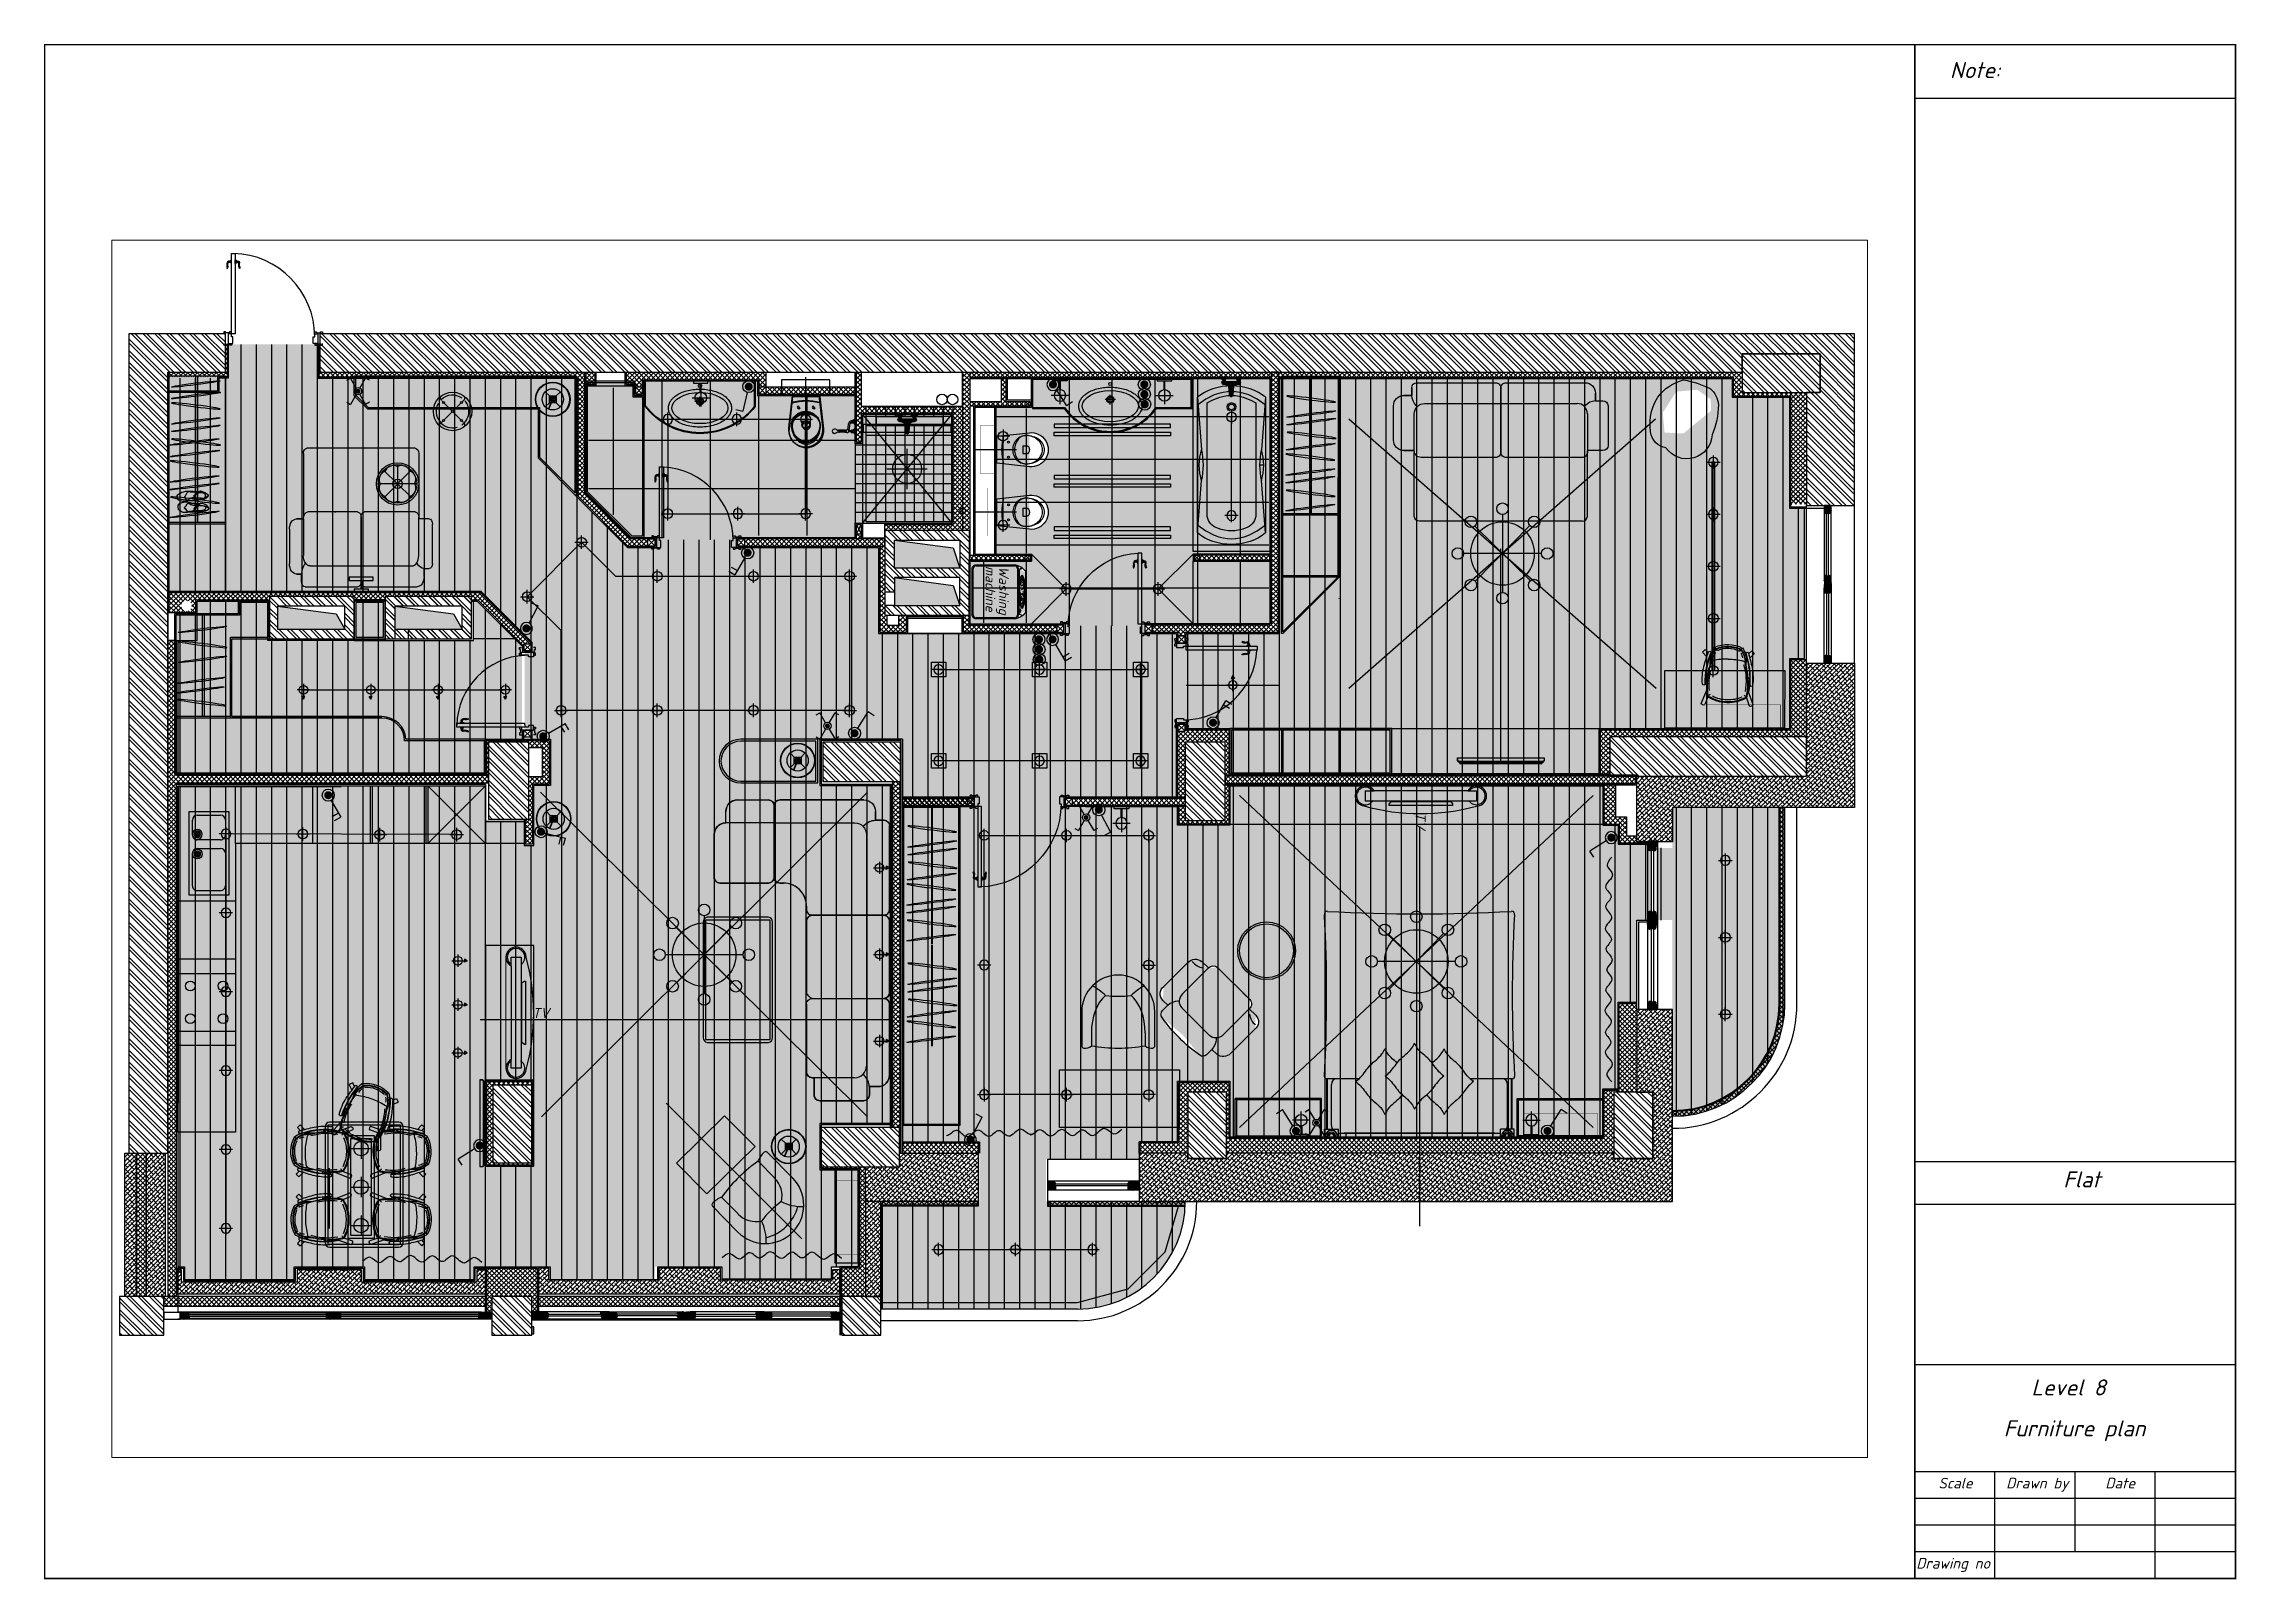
# Paper-space layout 'furn' of a CAD drawing. Header units: metres, sheet in millimetres. Extents: x 3 to 413, y 0 to 287.
# The model-space entities are those that its viewports show. They can reach past a viewport. Long polylines and large blocks are cut down to what shows.
import ezdxf
from ezdxf.enums import TextEntityAlignment as Align

# ---------------------------------------------------------------- set-up
doc = ezdxf.new("R2010")
doc.units = ezdxf.units.M
doc.linetypes.add('ACAD_ISO10W100', pattern=[18, 12, -3, 0, -3])
doc.linetypes.add('HIDDEN2', pattern=[4.7625, 3.175, -1.5875])
for name, color, linetype in [('doors & windows', 4, 'Continuous'), ('floor hatch', 252, 'Continuous'), ('furnblox', 175, 'Continuous'), ('furnhatch', 45, 'Continuous'), ('furniture', 34, 'Continuous'), ('Gypsum_wall', 3, 'Continuous'), ('light', 230, 'Continuous'), ('Sanitari', 144, 'Continuous'), ('sanitari 2', 144, 'Continuous'), ('switch', 61, 'Continuous'), ('wall', 5, 'Continuous'), ('windows', 7, 'Continuous')]:
    doc.layers.add(name, color=color, linetype=linetype)
doc.styles.add('ISO', font='isocpeui.ttf')
pattern_1 = [(135, (-156159.57, 62444.69), (-60.616729, -60.616729), []), (135, (-156159.57, 62485.1), (-60.616729, -60.616729), [])]
pattern_2 = [(45, (-156159.57, 62444.687), (-22.4506403, 22.4506403), []), (135, (-156159.57, 62444.687), (-67.351921, 22.4506403), [79.375, -47.625])]

psp = doc.layouts.new('furn')

# ---------------------------------------------------------------- texts
at = {"color": 164, "style": 'ISO'}
for s, height, p in [('Note:', 3, (369.33, 282.44)), ('Flat', 3, (388.1, 74.86)), ('Level 8', 3, (389.07, 35.93)), ('Furniture plan', 3, (396.48, 28.27)), ('Scale', 2, (364.16, 18.02)), ('Drawn by', 2, (382.1, 18.02)), ('Date', 2, (394.58, 18.02)), ('Drawing no', 2, (367.44, 3.02))]:
    psp.add_text(s, height=height, dxfattribs=at).set_placement(p, align=Align.MIDDLE_RIGHT)

msp = doc.modelspace()

# ---------------------------------------------------------------- texts
at = {"layer": 'furniture', "color": 34, "style": 'ISO'}
msp.add_text('TV', height=105, rotation=270, dxfattribs=at).set_placement((-542937.1, 187615))
msp.add_text('TV', height=105, dxfattribs=at).set_placement((-552122.1, 185474.7))

# ---------------------------------------------------------------- blocks, each defined once
blk = doc.blocks.new('Туфли Чабанюк')
at = {"true_color": 0x978d5e}
h = blk.add_hatch(color=45, dxfattribs=at)
edge = h.paths.add_edge_path()
edge.add_arc((-23, 124), 41.5, 13.5329, 64.4749, ccw=False)
edge.add_arc((-26, 123), 44, -13.5329, 13.5329, ccw=False)
edge.add_arc((128, 103), 111, 174.9637, 187.8451)
edge.add_arc((2369, 412), 2373, 187.8451, 188.6547)
edge.add_arc((-35, 38), 60.1, -29.2219, 16.1072, ccw=False)
edge.add_arc((5, 13), 12.3, 279.5466, 343.1332, ccw=False)
edge.add_arc((0, 65), 65.1, 262.2875, 276.6458, ccw=False)
edge.add_arc((-9, 5), 4.48, 209.2219, 270.7781, ccw=False)
edge.add_arc((-76, -33), 72.9, 29.2219, 37.4187)
edge.add_arc((16, 38), 42.9, 172.5813, 217.4187, ccw=False)
edge.add_arc((-241, 71), 216, 352.5813, 356.6157)
edge.add_arc((-626, 94), 601, 356.6157, 359.1368)
edge.add_arc((3847, 26), 3872, 178.8633, 179.1368, ccw=False)
edge.add_arc((-447, 103), 423, 359.9963, 362.3505)
edge.add_arc((-21, 118), 4.36, 137.2024, 219.0497)
edge.add_arc((-25, 117), 1.91, 146.2834, 281.5566, ccw=False)
edge.add_arc((-26, 117), 1.5, 119.3007, 233.5426)
edge.add_arc((-25, 120), 4.48, 210.0563, 250.8884, ccw=False)
edge.add_arc((-21, 119), 8.35, 156.2358, 193.1884, ccw=False)
edge.add_arc((-30, 130), 7.79, 281.8093, 358.5589)
edge.add_arc((75, 113), 99.2, 152.0348, 170.0833, ccw=False)
edge.add_arc((-8, 156), 5.65, 64.3, 146.6628, ccw=False)
edge = h.paths.add_edge_path()
edge.add_arc((78, 125), 38.6, 119.3027, 175.0679)
edge.add_arc((-3, 128), 42.9, -21.364, 0.5643, ccw=False)
edge.add_arc((53, 105), 17.6, 156.2655, 209.8426)
edge.add_arc((-1696, 317), 1747, 351.2728, 352.7367, ccw=False)
edge.add_arc((94, 35), 65.2, 164.7963, 209.7266)
edge.add_arc((44, 5), 7.22, 198.2919, 281.0599)
edge.add_arc((75, 2268), 2270, 269.2598, 269.5807)
edge.add_arc((58, 8), 10.6, 271.0937, 335.3977)
edge.add_arc((-6, 53), 89.1, 326.2291, 351.5475)
edge.add_arc((17, 53), 65.9, 348.6752, 361.9149)
edge.add_arc((414, 89), 333, 181.6437, 185.8735, ccw=False)
edge.add_arc((705, 100), 624, 180.5137, 181.8585, ccw=False)
edge.add_arc((306, 100), 225, 177.4354, 181.4404, ccw=False)
edge.add_arc((86, 111), 4.55, 129.6821, 187.636, ccw=False)
edge.add_arc((77, 118), 7.54, 328.083, 395.4045)
edge.add_arc((83, 123), 0.93, 204.1436, 271.8268, ccw=False)
edge.add_arc((5, 107), 78.2, 11.6298, 38.7929)
edge.add_arc((61, 153), 5.65, 33.3372, 115.7)
at = {"color": 0}
for points in [[(-5, 161, -0.226011), (17, 134, -0.118649), (17, 113, 0.056265), (18, 88, 0.003532), (23, 55, -0.200406), (17, 9, -0.284795), (8, 0, -0.062732), (-9, 1, -0.27524), (-13, 3, 0.035781), (-18, 12, -0.198175), (-27, 43, 0.017605), (-25, 58, 0.011001), (-24, 85, -0.001193), (-24, 103, 0.010273), (-25, 121, 0.373126), (-25, 115, -0.669904), (-27, 118, 0.544323), (-27, 115, -0.180073), (-29, 117, -0.162648), (-29, 123, 0.34799), (-23, 130, -0.078915), (-12, 159, -0.37569), (-5, 161, 0.145554)], [(-4, 161, -0.112805), (-3, 159, -0.098976), (8, 120, -0.200083), (0, 96, -0.090893), (-10, 89, -0.390516), (-21, 92, -0.155767), (-24, 105, -0.076714)], [(-18, 90, -0.059249), (-16, 127, -0.084339), (-12, 141, -0.309692), (1, 146, -0.648509)], [(59, 158, 0.24824), (39, 128, -0.095973), (37, 112, 0.238128), (37, 96, -0.006388), (31, 52, 0.198596), (37, 2, 0.377709), (46, -2, 0.0014), (58, -3, 0.288181), (68, 4, 0.250421), (68, 4, 0.110924), (82, 40, 0.057834), (83, 55, -0.018458), (82, 80, -0.005868), (81, 94, -1.86714), (81, 94, -0.017477), (81, 110, -4.837909), (81, 110, -0.544323), (81, 110, -0.258403), (83, 114, 0.302497), (83, 123, -0.30422), (82, 123, 0.119079), (66, 156, 0.37569), (59, 158, -0.145554)], [(45, 131, 0.009456), (48, 90)], [(82, 122), (79, 118, 0.131652), (78, 115, 0.183857), (80, 112, 0.616752), (81, 112, -0.161325), (82, 115, 0.161325), (83, 117, 0.102206), (83, 120, 0.616752)], [(79, 115), (80, 115, 0.466317), (81, 116, -0.182213), (81, 117, 0.057444), (82, 121, -1.503424)], [(9, 100, -0.17948), (9, 97, 0.227464), (19, 56, -0.303359), (11, 44, 0.290277), (-2, 33, -0.954997), (-4, 33, 0.170526), (-13, 42, -0.327681), (-23, 62, 0.07328), (-18, 89, -2.347813)], [(9, 100, -0.062695), (3, 93, -0.045353), (-2, 88)], [(20, 58, -0.241865), (11, 99, 0.098676), (12, 112, -0.131652), (14, 111, -0.019806), (20, 58, 0.370307)], [(75, 104, 0.006785), (76, 107, -0.034834), (77, 110, 0.020111), (77, 79, 0.072167), (80, 62, -0.279398), (76, 49, -0.120831), (63, 41, 0.120831), (52, 35, 0.176835), (51, 33, -0.951071), (50, 33, 0.111711), (45, 40, 0.053884), (33, 48, -0.346722), (31, 52, -3.220495)], [(48, 86, -0.018515), (48, 79, -0.070712), (46, 69, -0.14479), (32, 49)], [(80, 64, 0.006893), (80, 108, 0.11914), (79, 111, 0.593893), (78, 111, 0.254789)]]:
    blk.add_lwpolyline(points, format="xyb", dxfattribs=at)
for points in [[(-22, 125, -0.077435), (-12, 158, -0.621175), (-4, 158, -0.098976), (7, 120, -0.200083), (-1, 97, -0.090893), (-10, 90, -0.390516), (-20, 92, -0.107197), (-23, 100, -0.075413)], [(76, 122, 0.16234), (66, 155, 0.49766), (57, 156, 0.122305), (40, 115, 0.51492), (54, 88, 0.211965), (62, 91, 0.125878), (69, 99, -0.00118), (74, 108, 0.201376)]]:
    blk.add_lwpolyline(points, format="xyb", close=True, dxfattribs=at)
blk.add_lwpolyline([(-18, 89), (-10, 85)], dxfattribs=at)
for centre, radius, start, end in [((-35, 122), 7.87, 338.0142, 8.0142), ((59, 125), 17.5, 24.5084, 127.8414), ((454, 81), 477, 177.9196, 182.5941), ((-12, 100), 15.9, 277.2415, 308.1317), ((55, 103), 18.8, 202.368, 292.368), ((33, 119), 43.6, 310.6011, 340.2969)]:
    blk.add_arc(centre, radius, start, end, dxfattribs=at)
blk = doc.blocks.new('chair(top)')
h = blk.add_hatch(color=254)
edge = h.paths.add_edge_path()
edge.add_line((-269, 218), (-269, 221))
edge.add_ellipse((-265, 241), major_axis=(-14.2, 14.2), ratio=1, start_angle=74.4457, end_angle=123.5697, ccw=False)
edge.add_ellipse((-269, 240), major_axis=(11.2, 11.2), ratio=1, start_angle=64.6262, end_angle=169.5418, ccw=False)
edge.add_ellipse((-200, -331), major_axis=(-417, 417), ratio=1, start_angle=304.4125, end_angle=322.2953, ccw=False)
edge.add_ellipse((-755, -2650), major_axis=(-2103, 2103), ratio=1, start_angle=300.1015, end_angle=302.1137, ccw=False)
edge.add_line((10, 224), (54, 271))
edge.add_line((54, 271), (83, 244))
edge.add_line((83, 244), (54, 212))
edge.add_ellipse((-755, -2650), major_axis=(-2103, 2103), ratio=1, start_angle=299.0562, end_angle=299.2284, ccw=False)
edge.add_ellipse((53, 196), major_axis=(-11.8, 11.8), ratio=1, start_angle=163.7727, end_angle=280.1949, ccw=False)
edge.add_ellipse((57, 218), major_axis=(26.1, 26.1), ratio=1, start_angle=207.1729, end_angle=231.1979, ccw=False)
edge.add_ellipse((-218, -675), major_axis=(635, 635), ratio=1, start_angle=27.8989, end_angle=28.9134)
edge.add_line((30, 188), (28, 185))
edge.add_ellipse((-548, -2001), major_axis=(587, 2184), ratio=0.319702, start_angle=353.4975, end_angle=360.8664, ccw=False)
edge.add_ellipse((-168, -5), major_axis=(-226, 226), ratio=1, start_angle=199.8923, end_angle=253.3135, ccw=False)
edge.add_ellipse((-660, 1967), major_axis=(-708, 2147), ratio=0.319702, start_angle=179.1336, end_angle=186.5025, ccw=False)
edge.add_line((38, -183), (41, -186))
edge.add_ellipse((-256, 662), major_axis=(635, 635), ratio=1, start_angle=244.2923, end_angle=245.3069)
edge.add_ellipse((69, -215), major_axis=(-26.1, 26.1), ratio=1, start_angle=312.0078, end_angle=336.0329, ccw=False)
edge.add_ellipse((64, -193), major_axis=(-11.8, 11.8), ratio=1, start_angle=173.0109, end_angle=289.433, ccw=False)
edge.add_ellipse((-902, 2604), major_axis=(-2103, 2103), ratio=1, start_angle=153.9773, end_angle=154.1495, ccw=False)
edge.add_line((66, -209), (97, -239))
edge.add_line((97, -239), (69, -268))
edge.add_line((69, -268), (23, -223))
edge.add_ellipse((-902, 2604), major_axis=(-2103, 2103), ratio=1, start_angle=151.092, end_angle=153.1042, ccw=False)
edge.add_ellipse((-218, 319), major_axis=(-417, 417), ratio=1, start_angle=130.9105, end_angle=148.7932, ccw=False)
edge.add_ellipse((-255, -254), major_axis=(11.2, 11.2), ratio=1, start_angle=103.664, end_angle=208.5796, ccw=False)
edge.add_ellipse((-251, -255), major_axis=(-14.2, 14.2), ratio=1, start_angle=-30.3639, end_angle=18.76, ccw=False)
edge.add_line((-256, -236), (-256, -221))
edge.add_ellipse((-296, 195), major_axis=(-296, 296), ratio=1, start_angle=132.2876, end_angle=140.3823, ccw=False)
edge.add_line((-316, -223), (-460, -282))
edge.add_ellipse((-454, -258), major_axis=(-17.6, 17.6), ratio=1, start_angle=14.0892, end_angle=120.8769, ccw=False)
edge.add_line((-475, -245), (-393, -212))
edge.add_ellipse((-65, -2), major_axis=(276, 276), ratio=1, start_angle=136.6029, end_angle=167.5457, ccw=False)
edge.add_ellipse((-65, -2), major_axis=(-276, 276), ratio=1, start_angle=15.6601, end_angle=46.6029, ccw=False)
edge.add_line((-405, 189), (-488, 219))
edge.add_ellipse((-468, 232), major_axis=(17.6, 17.6), ratio=1, start_angle=62.3289, end_angle=169.1165, ccw=False)
edge.add_line((-475, 256), (-346, 211))
edge.add_ellipse((-272, -201), major_axis=(-296, 296), ratio=1, start_angle=314.5508, end_angle=325.2258, ccw=False)
edge = h.paths.add_edge_path(flags=16)
edge.add_ellipse((-226, 210), major_axis=(-24.1, 24.1), ratio=1, start_angle=211.2676, end_angle=251.1054)
edge.add_ellipse((-239, -673), major_axis=(635, 635), ratio=1, start_angle=395.1526, end_angle=402.1833, ccw=False)
edge.add_ellipse((-218, -675), major_axis=(-635, 635), ratio=1, start_angle=301.8269, end_angle=306.4869, ccw=False)
edge.add_line((-14, 199), (-22, 190))
edge.add_ellipse((-548, -2001), major_axis=(587, 2184), ratio=0.319702, start_angle=4.8029, end_angle=5.1228)
edge.add_ellipse((-66, 426), major_axis=(-169, 169), ratio=1, start_angle=128.6892, end_angle=144.6894, ccw=False)
edge.add_ellipse((-279, -824), major_axis=(-728, 728), ratio=1, start_angle=-55.4289, end_angle=-49.8157)
edge = h.paths.add_edge_path(flags=16)
edge.add_ellipse((-42, -429), major_axis=(-169, 169), ratio=1, start_angle=308.5164, end_angle=324.5166, ccw=False)
edge.add_ellipse((-660, 1967), major_axis=(-708, 2147), ratio=0.319702, start_angle=174.8772, end_angle=175.1971)
edge.add_line((-11, -191), (-3, -200))
edge.add_ellipse((-256, 662), major_axis=(-635, 635), ratio=1, start_angle=146.7189, end_angle=151.3789, ccw=False)
edge.add_ellipse((-276, 658), major_axis=(-635, 635), ratio=1, start_angle=141.0224, end_angle=148.0532, ccw=False)
edge.add_ellipse((-213, -222), major_axis=(24.1, 24.1), ratio=1, start_angle=292.1004, end_angle=331.8765)
edge.add_ellipse((-328, 822), major_axis=(-739, 739), ratio=1, start_angle=143.0833, end_angle=148.6141)
at = {"color": 0}
for p, q in [((-328, 205), (-475, 256)), ((10, 224), (54, 271)), ((83, 244), (54, 271)), ((54, 212), (83, 244)), ((-405, 189), (-488, 219)), ((-268, 200), (-269, 221)), ((-75, 185), (-24, 176)), ((-22, 190), (-14, 199)), ((28, 185), (30, 188)), ((-393, -212), (-475, -245)), ((-316, -223), (-460, -282)), ((-257, -214), (-256, -236)), ((-65, -189), (-14, -177)), ((-11, -191), (-3, -200)), ((23, -223), (69, -268)), ((38, -183), (41, -186)), ((66, -209), (97, -239)), ((107, -127), (122, -140)), ((97, -239), (69, -268))]:
    blk.add_line(p, q, dxfattribs=at)
for centre, major_axis, ratio, start_param, end_param in [((-468, 232), (-17.6, 17.6), 1, -0.482952, 1.380844), ((-269, 240), (11.2, 11.2), 1, 1.127939, 3.754534), ((-265, 241), (14.5, 14.5), 1, 2.877054, 3.880504), ((-200, -331), (-417, 417), 1, -0.970184, -0.658071), ((-212, -632), (-607, 607), 1, -1.109562, -0.715775), ((-755, -2650), (2103, 2103), 1, 0.507127, 0.56049), ((-65, -2), (-276, 276), 1, 0.27332, 0.813374), ((-65, -2), (-270, 270), 1, 0.28278, 0.813374), ((-70, -2), (-252, 252), 1, 0.372991, 0.813374), ((-284, -212), (-296, 296), 1, -0.823386, -0.494011), ((-279, -219), (-296, 296), 1, -0.823386, -0.494011), ((-411, 145), (-27.5, 27.5), 1, 4.438289, 5.206778), ((-272, -201), (-296, 296), 1, -0.793244, -0.606923), ((-229, -413), (-423, 423), 1, -1.076512, -0.602035), ((-206, 79), (-96.2, 96.2), 1, -0.631582, -0.306503), ((-257, 185), (26.7, 26.7), 1, 0.838348, 0.99622), ((-226, 757), (-379, 379), 1, 2.282435, 2.350301), ((-265, 222), (0.224, 0.224), 1, 1.869144, 3.536356), ((-219, 635), (295, 295), 1, 3.815218, 3.902832), ((-263, -765), (-682, 682), 1, -1.033988, -0.785615), ((-247, -71), (-208, 208), 1, -0.794489, -0.741481), ((-205, -227), (-319, 319), 1, -0.807668, -0.699259), ((-229, 181), (-28, 28), 1, -1.350671, -0.793924), ((-229, 213), (-3.69, 3.69), 1, -1.302836, -0.766824), ((-228, 215), (-1.72, 1.72), 1, 3.023895, 4.836821), ((-224, 187), (-22, 22), 1, 4.243185, 4.971127), ((-226, 210), (-24.1, 24.1), 1, 3.538484, 4.382616), ((-239, -673), (635, 635), 1, 0.613528, 0.736238), ((-279, -824), (-728, 728), 1, -0.984253, -0.869679), ((-66, 426), (-169, 169), 1, 2.24605, 2.525306), ((-218, -675), (-635, 635), 1, -1.084869, -0.93398), ((-19, 32), (-103, 103), 1, -1.043338, -0.677771), ((-12, 168), (10.4, 10.4), 1, 1.80184, 3.186732), ((-548, -2001), (587, 2184), 0.319702, -0.11349, 0.089409), ((-26, 43), (-93.6, 93.6), 1, -1.108818, -0.801943), ((-651, -9), (460, 460), 1, 5.511994, 5.756436), ((3, 23), (88.1, 88.1), 1, 0.29165, 0.716974), ((-37, -39), (-152, 152), 1, -1.465989, -1.033871), ((-22, -8), (131, 131), 1, 0.071037, 0.570695), ((57, 218), (-26.1, 26.1), 1, 2.069394, 2.464369), ((53, 196), (-11.8, 11.8), 1, 2.858374, 4.890323), ((79, 153), (22.1, 22.1), 1, 3.910415, 4.562668), ((-153, -4), (187, 187), 1, 5.525763, 5.940487), ((-153, -4), (187, 187), 1, 5.111038, 5.525763), ((-187, -5), (-222, 222), 1, 3.952805, 4.362277), ((127, 121), (20.7, 20.7), 1, 1.244159, 1.942154), ((-176, -4), (-218, 218), 1, 3.952789, 4.387585), ((-187, -6), (222, 222), 1, 5.118452, 5.527924), ((-176, -6), (-218, 218), 1, 3.522348, 3.957144), ((-168, -5), (-226, 226), 1, 3.488778, 4.421154), ((-65, -2), (-276, 276), 1, 0.813374, 1.353428), ((-65, -2), (-270, 270), 1, 0.813374, 1.343968), ((-70, -2), (-252, 252), 1, 0.813374, 1.253756), ((-296, 195), (-296, 296), 1, 2.120759, 2.450133), ((-402, -168), (27.5, 27.5), 1, 4.273951, 5.04244), ((-291, 203), (-296, 296), 1, 2.120759, 2.450133), ((-256, 306), (-357, 357), 1, 2.21239, 2.633479), ((-247, 619), (-607, 607), 1, 2.342523, 2.73631), ((-201, -90), (96.2, 96.2), 1, 3.504046, 3.829125), ((-306, 749), (-682, 682), 1, 2.412362, 2.660736), ((-219, -193), (28, 28), 1, 3.991468, 4.548214), ((-215, -228), (1.72, 1.72), 1, 4.643908, 6.456834), ((-213, -200), (22, 22), 1, 4.509602, 5.237544), ((-213, -222), (24.1, 24.1), 1, 5.098113, 5.942245), ((-276, 658), (635, 635), 1, 4.032102, 4.154812), ((-325, 807), (-728, 728), 1, 2.496426, 2.611), ((-42, -429), (-169, 169), 1, -0.898559, -0.619303), ((-902, 2604), (-2103, 2103), 1, 2.637054, 2.690417), ((-256, 662), (635, 635), 1, 4.131524, 4.282413), ((-18, -33), (-103, 103), 1, 2.304518, 2.670086), ((-2, -168), (-10.4, 10.4), 1, 0.010812, 1.395703), ((-24, -45), (93.6, 93.6), 1, 3.999486, 4.306361), ((-650, -27), (-460, 460), 1, 3.724293, 3.968735), ((5, -22), (-88.1, 88.1), 1, 2.480569, 2.905894), ((-39, 37), (152, 152), 1, 4.231415, 4.663533), ((-22, 7), (-131, 131), 1, 2.626849, 3.126506), ((69, -215), (-26.1, 26.1), 1, -0.837622, -0.442647), ((64, -193), (11.8, 11.8), 1, 4.590406, 6.622355), ((88, -148), (22.1, 22.1), 1, 0.205672, 0.857925), ((-454, -258), (-17.6, 17.6), 1, 0.245903, 2.109699), ((-255, -254), (11.2, 11.2), 1, 1.013806, 3.640401), ((-251, -255), (-14.5, 14.5), 1, -0.68296, 0.32049), ((-218, 319), (-417, 417), 1, 2.284818, 2.596932), ((-183, -646), (-295, 295), 1, -0.705288, -0.617674), ((-252, -237), (0.224, 0.224), 1, 1.231984, 2.899196), ((-247, -200), (-26.7, 26.7), 1, 2.201324, 2.359196), ((-183, -768), (-379, 379), 1, -0.723553, -0.655687), ((-250, 57), (-208, 208), 1, 2.368228, 2.421237), ((-217, 215), (-319, 319), 1, 2.326006, 2.434415), ((-217, -225), (3.69, 3.69), 1, 3.964367, 4.50038)]:
    blk.add_ellipse(centre, major_axis=major_axis, ratio=ratio, start_param=start_param, end_param=end_param, dxfattribs=at)
at = {"color": 0, "extrusion": (0, 0, -1)}
blk.add_ellipse((-660, 1967), major_axis=(-708, 2147), ratio=0.319702, start_param=3.028102, end_param=3.231002, dxfattribs=at)
blk = doc.blocks.new('switch t w p')
blk.add_hatch(color=0).paths.add_polyline_path([(0, 63, 1), (0, 12, 1)])
at = {"color": 0}
for points in [[(-118, 151), (-79, 174)], [(-19, 70), (-79, 174)], [(-19, 5), (-79, -99)], [(19, 70), (79, 174)], [(19, 5), (79, -99)], [(118, 151), (79, 174)], [(-118, -76), (-79, -99)], [(118, -76), (79, -99)]]:
    blk.add_lwpolyline(points, dxfattribs=at)
blk.add_circle((0, 38), 37.5, dxfattribs=at)
blk = doc.blocks.new('washing machine')
h = blk.add_hatch(color=254)
edge = h.paths.add_edge_path()
edge.add_line((-192, 560), (192, 560))
edge.add_arc((150, 437), 130, 3.1766, 71.1503, ccw=False)
edge.add_line((280, 444), (280, 40))
edge.add_arc((240, 40), 40, -90, 0, ccw=False)
edge.add_line((240, 0), (-240, 0))
edge.add_arc((-240, 40), 40, 180, 270, ccw=False)
edge.add_line((-280, 40), (-280, 445))
edge.add_arc((-147, 435), 133, 109.5609, 175.3525, ccw=False)
at = {"color": 0}
for p, q in [((-240, 480), (240, 480)), ((-240, 470), (240, 470)), ((-223, 488), (-141, 488)), ((-202, 554), (-192, 560)), ((-202, 554), (202, 554)), ((-192, 560), (-198, 554)), ((223, 488), (141, 488)), ((202, 554), (192, 560)), ((192, 560), (198, 554))]:
    blk.add_line(p, q, dxfattribs=at)
blk.add_lwpolyline([(-192, 560), (192, 560, -0.305605), (280, 444), (280, 40, -0.414214), (240, 0), (-240, 0, -0.414214), (-280, 40), (-280, 445, -0.295225), (-192, 560, -0.57735)], format="xyb", dxfattribs=at)
for points in [[(-270, 40), (-270, 440)], [(270, 440), (270, 40)], [(240, 10), (-240, 10)]]:
    blk.add_lwpolyline(points, dxfattribs=at)
for centre, radius, start, end in [((-240, 440), 40, 90, 180), ((-240, 440), 30, 90, 180), ((-220, 507), 19.4, 150.5022, 261.3995), ((-154, 524), 9.48, 148.4585, 227.322), ((-153, 513), 8.96, 141.9921, 153.5631), ((-134, 519), 7.7, 157.9565, 247.573), ((-67, 688), 190, 248.3224, 264.1888), ((-76, 563), 64.9, 219.129, 230.4161), ((-77, 542), 43.5, 198.9958, 215.5129), ((-77, 542), 43.5, 220.7162, 220.9114), ((-76, 563), 64.9, 238.7794, 271.0159), ((-77, 542), 43.5, 231.1664, 272.7066), ((-62, 535), 36.7, 182.8525, 205.4924), ((-71, 535), 36.9, 225.3314, 265.1483), ((-42, 535), 36.4, 178.5665, 198.204), ((-42, 535), 36.4, 209.7309, 232.6092), ((-33, 534), 36.3, 176.8326, 225.002), ((-13, 534), 36, 174.0025, 184.7044), ((-4, 534), 35.8, 172.8623, 201.1499), ((6, 534), 36.3, 176.8326, 225.002), ((-35, 534), 35.8, 338.8501, 7.1377), ((4, 534), 35.8, 274.3368, 320.7373), ((-16, 534), 36.1, 329.7509, 4.6793), ((-6, 534), 36.3, 314.998, 3.1674), ((23, 534), 36.1, 274.4831, 321.3637), ((33, 534), 36.3, 274.548, 297.1719), ((4, 534), 35.8, 338.8501, 7.1377), ((42, 535), 36.4, 274.6119, 302.4422), ((13, 534), 36, 355.2956, 5.9975), ((52, 535), 36.5, 274.6795, 359.4408), ((33, 534), 36.3, 314.998, 3.1674), ((42, 535), 36.4, 307.3908, 330.2691), ((62, 535), 36.7, 274.756, 295.3534), ((71, 535), 36.9, 274.8517, 314.6686), ((42, 535), 36.4, 341.796, 1.4335), ((62, 535), 36.7, 334.5076, 357.1475), ((71, 535), 36.9, 344.2286, 354.4856), ((77, 542), 43.5, 319.0886, 319.2838), ((77, 542), 43.5, 324.4871, 341.0042), ((76, 563), 64.9, 309.5839, 320.871), ((153, 513), 8.96, 26.4369, 38.0079), ((154, 524), 9.48, 312.678, 31.5415), ((220, 507), 19.4, 278.6005, 29.4978), ((240, 440), 40, 0, 90), ((240, 440), 30, 0, 90), ((-240, 40), 30, 180, 270), ((240, 40), 30, 270, 0)]:
    blk.add_arc(centre, radius, start, end, dxfattribs=at)
at = {"color": 0, "extrusion": (0, 0, -1)}
blk.add_ellipse((0, 518), major_axis=(-171, 0), ratio=0.198556, dxfattribs=at)
at = {"color": 0}
blk.add_ellipse((0, 518), major_axis=(171, 0), ratio=0.211194, start_param=3.131656, end_param=6.273226, dxfattribs=at)
at = {"color": 0, "extrusion": (0, 0, -1)}
blk.add_ellipse((0, 528), major_axis=(-171, 0), ratio=0.198556, start_param=3.483739, end_param=5.941039, dxfattribs=at)
at = {"color": 0}
blk.add_ellipse((196, 496), major_axis=(22.5, 0), ratio=0.202298, dxfattribs=at)
for points, knots in [([(-160, 518), (-159, 519), (-158, 519), (-157, 521), (-156, 521), (-153, 523), (-151, 523), (-147, 525), (-143, 527), (-134, 529), (-129, 530), (-118, 533), (-112, 534), (-96, 537), (-85, 538), (-62, 540), (-50, 541), (-25, 542), (-13, 542), (13, 542), (26, 542), (50, 541), (62, 540), (85, 538), (96, 537), (116, 533), (124, 532), (137, 528), (141, 527), (147, 525), (150, 524), (154, 522), (156, 521), (158, 520), (159, 519), (159, 519), (160, 519), (160, 518)], [0.224875, 0.224875, 0.224875, 0.224875, 0.299804, 0.299804, 0.374734, 0.374734, 0.449663, 0.449663, 0.596979, 0.596979, 0.744295, 0.744295, 0.891611, 0.891611, 1.118278, 1.118278, 1.344944, 1.344944, 1.571611, 1.571611, 1.798277, 1.798277, 2.024944, 2.024944, 2.25161, 2.25161, 2.478277, 2.478277, 2.615668, 2.615668, 2.729955, 2.729955, 2.821559, 2.821559, 2.898078, 2.898078, 2.916718, 2.916718, 2.916718, 2.916718]), ([(-158, 516), (-157, 517), (-157, 517), (-156, 518), (-155, 518), (-153, 519), (-152, 520), (-150, 521), (-148, 521), (-146, 522), (-144, 523), (-138, 525), (-133, 526), (-122, 529), (-116, 530), (-102, 533), (-95, 534), (-80, 535), (-72, 536), (-55, 538), (-46, 538), (-20, 539), (-2, 540), (29, 539), (42, 538), (65, 537), (75, 536), (94, 534), (103, 532), (119, 530), (126, 528), (137, 525), (141, 524), (146, 522), (148, 521), (152, 520), (153, 519), (155, 518), (156, 518), (157, 517), (157, 517), (157, 516), (158, 516), (158, 516)], [0.224875, 0.224875, 0.224875, 0.224875, 0.287595, 0.287595, 0.350314, 0.350314, 0.413034, 0.413034, 0.475753, 0.475753, 0.538473, 0.538473, 0.699717, 0.699717, 0.860962, 0.860962, 1.022206, 1.022206, 1.183451, 1.183451, 1.344695, 1.344695, 1.667184, 1.667184, 1.904309, 1.904309, 2.100716, 2.100716, 2.297124, 2.297124, 2.493532, 2.493532, 2.621677, 2.621677, 2.713985, 2.713985, 2.793727, 2.793727, 2.850895, 2.850895, 2.894175, 2.894175, 2.916718, 2.916718, 2.916718, 2.916718])]:
    blk.add_open_spline(points, degree=3, knots=knots, dxfattribs=at)
at = {"color": 0, "style": 'ISO'}
for s, p in [('machine', (-31, 190)), ('Washing', (-13, 314))]:
    blk.add_text(s, height=100, dxfattribs=at).set_placement(p, align=Align.MIDDLE)
blk = doc.blocks.new('Joint-K7335')
at = {"layer": 'windows', "color": 7}
for points in [[(4, 11, -0.206505), (4, 12, -0.277528), (5, 12), (5, 12, 0.626267), (5, 11, 0.131441), (6, 12), (6, 18, 0.509109), (5, 18, -0.294424), (2, 18, 0.173488), (1, 19), (0, 19), (0, 2, 0.415334), (1, 1, 0.048115), (1, 1, 0.113375), (2, 1), (4, 3, 0.235966), (4, 3), (4, 3, 0.247659), (4, 3, 0.287937), (4, 3), (2, 2, -0.576722), (2, 3), (2, 3, -0.235966), (2, 3), (4, 5, 0.235966), (4, 5), (4, 6, 0.247659), (4, 6, 0.287937), (4, 6), (2, 5, -0.576722), (2, 5), (2, 6, -0.384094), (3, 7, -0.021813), (3, 7), (7, 7), (7, 8, 0.333043), (6, 8, -0.293245), (5, 9, 0.008528), (5, 9, 0.265517), (5, 9, 0.023748), (5, 10, -0.356149), (4, 11, -0.356149)], [(3, 11, 0.355005), (5, 9, -0.567624), (5, 9, -0.24708), (4, 9), (2, 9, -0.351704), (1, 10), (1, 13, -0.414214), (2, 13), (2, 13, 0.277073), (2, 13), (4, 17, -0.041112), (4, 17), (4, 18, -0.50666), (5, 18, -0.2771), (5, 17), (5, 13, 0.213422), (5, 13, -0.886227), (4, 13, 0.250571), (3, 11)]]:
    blk.add_lwpolyline(points, format="xyb", dxfattribs=at)
blk.add_lwpolyline([(2, 18, 0.632714), (1, 18), (1, 14, 0.78091), (2, 14), (3, 17, -0.117333), (3, 17, 1.218085), (3, 17, -0.285776), (3, 17, -0.145588)], format="xyb", close=True, dxfattribs=at)
blk = doc.blocks.new('rqeq')
h = blk.add_hatch()
h.set_pattern_fill('ANSI31', color=4, angle=-90, style=0)
h.set_pattern_definition([(315, (-7117.473, 123832.3033), (2.24506403, 2.24506403), [])])
edge = h.paths.add_edge_path()
edge.add_line((7, 778), (7, 772))
edge.add_line((7, 772), (17, 772))
edge.add_line((17, 772), (19, 775))
edge.add_arc((20, 774), 1.5, 90, 149.8863, ccw=False)
edge.add_line((20, 775), (23, 775))
edge.add_line((23, 775), (24, 775))
edge.add_line((24, 775), (24, 734))
edge.add_line((24, 734), (22, 734))
edge.add_arc((16, 734), 6, -90, 0, ccw=False)
edge.add_line((16, 728), (16, 727))
edge.add_line((16, 727), (12, 727))
edge.add_line((12, 727), (12, 742))
edge.add_line((12, 742), (5, 742))
edge.add_line((5, 742), (5, 747))
edge.add_line((5, 747), (-3, 747))
edge.add_line((-3, 747), (-3, 742))
edge.add_line((-3, 742), (-27, 742))
edge.add_line((-27, 742), (-27, 779))
edge.add_line((-27, 779), (-27, 779))
edge.add_line((-27, 779), (-7, 779))
edge.add_line((-7, 779), (-7, 778))
edge.add_line((-7, 778), (-7, 772))
edge.add_line((-7, 772), (0, 772))
edge.add_line((0, 772), (4, 778))
edge.add_line((4, 778), (7, 778))
edge.add_line((7, 778), (7, 778))
edge = h.paths.add_edge_path()
edge.add_line((-17, 741), (-17, 736))
edge.add_line((-17, 736), (-15, 736))
edge.add_line((-15, 736), (-15, 727))
edge.add_line((-15, 727), (-26, 727))
edge.add_arc((-30, 727), 3.87, 358.7048, 431.2792)
edge.add_arc((-27, 734), 3.87, 178.7048, 251.2792, ccw=False)
edge.add_line((-31, 734), (-33, 734))
edge.add_line((-33, 734), (-33, 744))
edge.add_line((-33, 744), (-27, 745))
edge.add_line((-27, 745), (-27, 742))
edge.add_line((-27, 742), (-17, 741))
edge = h.paths.add_edge_path()
edge.add_line((-8, 780), (-27, 780))
edge.add_arc((-34, 780), 6.75, 0, 90)
edge.add_line((-34, 787), (-35, 787))
edge.add_line((-35, 787), (-35, 820))
edge.add_line((-35, 820), (36, 820))
edge.add_line((36, 820), (36, 777))
edge.add_line((36, 777), (34, 777))
edge.add_arc((28, 777), 6, -90, 0, ccw=False)
edge.add_line((28, 771), (28, 769))
edge.add_line((28, 769), (25, 769))
edge.add_line((25, 769), (25, 777))
edge.add_line((25, 777), (16, 777))
edge.add_line((16, 777), (14, 774))
edge.add_line((14, 774), (12, 774))
edge.add_line((12, 774), (11, 774))
edge.add_line((11, 774), (11, 787))
edge.add_line((11, 787), (8, 787))
edge.add_line((8, 787), (8, 782))
edge.add_line((8, 782), (6, 782))
edge.add_line((6, 782), (6, 780))
edge.add_line((6, 780), (4, 780))
edge.add_line((4, 780), (0, 774))
edge.add_line((0, 774), (-2, 774))
edge.add_line((-2, 774), (-3, 774))
edge.add_line((-3, 774), (-3, 787))
edge.add_line((-3, 787), (-6, 787))
edge.add_line((-6, 787), (-6, 782))
edge.add_line((-6, 782), (-8, 782))
at = {"ltscale": 10}
h = blk.add_hatch(dxfattribs=at)
h.set_pattern_fill('ANGLE', color=4, scale=0.1125, angle=-135, style=0)
h.set_pattern_definition([(225, (-601.4502, 2743.0264), (0.55565335, -0.55565335), [0.5715, -0.2143125]), (315, (-601.4502, 2743.0264), (0.55565335, 0.55565335), [0.5715, -0.2143125])])
edge = h.paths.add_edge_path()
edge.add_line((-17, 742), (-17, 737))
edge.add_arc((-16, 738), 0.938, 216.8699, 323.1301)
edge.add_line((-15, 737), (-15, 742))
edge.add_arc((-16, 741), 0.926, 35.8841, 144.1159)
h = blk.add_hatch(dxfattribs=at)
h.set_pattern_fill('ANGLE', color=4, scale=0.1125, angle=-135, style=0)
h.set_pattern_definition([(225, (-601.4502, 2738.9014), (0.55565335, -0.55565335), [0.5715, -0.2143125]), (315, (-601.4502, 2738.9014), (0.55565335, 0.55565335), [0.5715, -0.2143125])])
edge = h.paths.add_edge_path()
edge.add_line((-15, 742), (-15, 740))
edge.add_line((-15, 740), (-14, 740))
edge.add_arc((-14, 741), 1.16, 284.793, 435.207)
edge.add_line((-14, 742), (-15, 742))
h = blk.add_hatch(dxfattribs=at)
h.set_pattern_fill('BRASS', color=4, scale=0.225, angle=-135, style=0)
h.set_pattern_definition([(225, (-591.7002, 2738.9014), (1.0102788, -1.0102788), []), (225, (-591.195, 2738.3963), (1.0102788, -1.0102788), [0.714375, -0.3571875])])
h.paths.add_polyline_path([(12, 739), (9, 739), (9, 730), (12, 730)])
h = blk.add_hatch(dxfattribs=at)
h.set_pattern_fill('ANGLE', color=4, scale=0.1125, angle=-135, style=0)
h.set_pattern_definition([(225, (-591.7002, 2738.9014), (0.55565335, -0.55565335), [0.5715, -0.2143125]), (315, (-591.7002, 2738.9014), (0.55565335, 0.55565335), [0.5715, -0.2143125])])
h.paths.add_polyline_path([(12, 730), (9, 730), (9, 727), (12, 727)])
h = blk.add_hatch()
h.set_pattern_fill('ANSI31', color=4, angle=-90, style=0)
h.set_pattern_definition([(315, (-7117.473, 123984.8033), (2.24506403, 2.24506403), [])])
edge = h.paths.add_edge_path()
edge.add_line((12, 67), (12, 82))
edge.add_line((12, 82), (16, 82))
edge.add_line((16, 82), (16, 81))
edge.add_arc((16, 75), 6, 0, 90, ccw=False)
edge.add_line((22, 75), (24, 75))
edge.add_line((24, 75), (24, 45))
edge.add_line((24, 45), (10, 45))
edge.add_line((10, 45), (10, 49))
edge.add_line((10, 49), (-20, 49))
edge.add_line((-20, 49), (-20, 45))
edge.add_line((-20, 45), (-27, 45))
edge.add_line((-27, 45), (-27, 67))
edge.add_line((-27, 67), (-3, 67))
edge.add_line((-3, 67), (-3, 63))
edge.add_line((-3, 63), (5, 63))
edge.add_line((5, 63), (5, 67))
edge.add_line((5, 67), (12, 67))
h.paths.add_polyline_path([(25, 52), (36, 52), (36, 0), (-36, 0), (-36, 52), (-28, 52), (-28, 44), (-19, 44), (-19, 49), (9, 49), (9, 44), (25, 44)])
edge = h.paths.add_edge_path()
edge.add_line((-17, 68), (-17, 73))
edge.add_line((-17, 73), (-15, 73))
edge.add_line((-15, 73), (-15, 82))
edge.add_line((-15, 82), (-26, 82))
edge.add_arc((-30, 82), 3.87, -71.2792, 1.2952, ccw=False)
edge.add_arc((-27, 75), 3.87, 108.7208, 181.2952)
edge.add_line((-31, 75), (-33, 75))
edge.add_line((-33, 75), (-33, 65))
edge.add_line((-33, 65), (-27, 64))
edge.add_line((-27, 64), (-27, 68))
edge.add_line((-27, 68), (-17, 68))
h = blk.add_hatch(dxfattribs=at)
h.set_pattern_fill('ANGLE', color=4, scale=0.1125, angle=-135, style=0)
h.set_pattern_definition([(135, (-601.4502, -1933.9014), (0.55565335, 0.55565335), [0.5715, -0.2143125]), (45, (-601.4502, -1933.9014), (0.55565335, -0.55565335), [0.5715, -0.2143125])])
edge = h.paths.add_edge_path()
edge.add_line((-17, 68), (-17, 72))
edge.add_arc((-16, 71), 0.938, 36.8699, 143.1301, ccw=False)
edge.add_line((-15, 72), (-15, 68))
edge.add_arc((-16, 68), 0.926, 215.8841, 324.1159, ccw=False)
h = blk.add_hatch(dxfattribs=at)
h.set_pattern_fill('ANGLE', color=4, scale=0.1125, angle=-135, style=0)
h.set_pattern_definition([(135, (-601.4502, -1929.7764), (0.55565335, 0.55565335), [0.5715, -0.2143125]), (45, (-601.4502, -1929.7764), (0.55565335, -0.55565335), [0.5715, -0.2143125])])
edge = h.paths.add_edge_path()
edge.add_line((-15, 67), (-15, 69))
edge.add_line((-15, 69), (-14, 69))
edge.add_arc((-14, 68), 1.16, -75.207, 75.207, ccw=False)
edge.add_line((-14, 67), (-15, 67))
h = blk.add_hatch(dxfattribs=at)
h.set_pattern_fill('ANGLE', color=4, scale=0.1125, angle=-135, style=0)
h.set_pattern_definition([(135, (-591.7002, -1929.7764), (0.55565335, 0.55565335), [0.5715, -0.2143125]), (45, (-591.7002, -1929.7764), (0.55565335, -0.55565335), [0.5715, -0.2143125])])
h.paths.add_polyline_path([(12, 80), (9, 80), (9, 82), (12, 82)])
h = blk.add_hatch(dxfattribs=at)
h.set_pattern_fill('BRASS', color=4, scale=0.225, angle=-135, style=0)
h.set_pattern_definition([(135, (-591.7002, -1929.7764), (1.0102788, 1.0102788), []), (135, (-591.195, -1929.2713), (1.0102788, 1.0102788), [0.714375, -0.3571875])])
h.paths.add_polyline_path([(12, 70), (9, 70), (9, 80), (12, 80)])
at = {"color": 8}
for p, q in [((-36, 52), (-36, 773)), ((36, 777), (36, 52))]:
    blk.add_line(p, q, dxfattribs=at)
at = {"color": 4, "ltscale": 10}
for p, q in [((-22, 775), (-29, 775)), ((-21, 784), (-28, 784)), ((-15, 740), (9, 740)), ((10, 742), (-13, 740)), ((10, 740), (-13, 742)), ((10, 69), (-13, 67)), ((10, 67), (-13, 69))]:
    blk.add_line(p, q, dxfattribs=at)
at = {"color": 7}
for p, q in [((-12, 740), (-12, 69)), ((6, 740), (6, 69))]:
    blk.add_line(p, q, dxfattribs=at)
for p, q in [((-8, 782), (-8, 780)), ((-27, 52), (-36, 52)), ((-15, 69), (9, 69)), ((10, 45), (10, 49))]:
    blk.add_line(p, q)
for points in [[(-8, 780), (-27, 780, 0.414214), (-34, 787), (-35, 787), (-35, 820), (36, 820), (36, 777), (34, 777, -0.414214), (28, 771), (28, 769), (25, 769), (25, 777), (16, 777), (14, 774), (12, 774), (11, 774), (11, 787), (8, 787), (8, 782), (6, 782), (6, 780), (4, 780), (0, 774), (-2, 774), (-3, 774), (-3, 787), (-6, 787), (-6, 782), (-8, 782)], [(12, 67), (12, 82), (16, 82), (16, 81, -0.414214), (22, 75), (24, 75), (24, 45), (10, 45), (10, 49), (-20, 49), (-20, 45), (-27, 45), (-27, 67), (-3, 67), (-3, 63), (5, 63), (5, 67), (12, 67)]]:
    blk.add_lwpolyline(points, format="xyb", dxfattribs=at)
for points in [[(-17, 741), (-17, 736), (-15, 736), (-15, 727), (-26, 727, 0.327693), (-28, 730, -0.327693), (-31, 734), (-33, 734), (-33, 744), (-27, 745), (-27, 742), (-17, 741)], [(7, 778), (7, 772), (17, 772), (19, 775, -0.267417), (20, 775), (23, 775), (24, 775), (24, 734), (22, 734, -0.414214), (16, 728), (16, 727), (12, 727), (12, 742), (5, 742), (5, 747), (-3, 747), (-3, 742), (-27, 742), (-27, 779), (-27, 779), (-7, 779), (-7, 778), (-7, 772), (0, 772), (4, 778), (7, 778)], [(-17, 68), (-17, 73), (-15, 73), (-15, 82), (-26, 82, -0.327693), (-29, 79, 0.327693), (-31, 75), (-33, 75), (-33, 65), (-27, 64), (-27, 68), (-17, 68)]]:
    blk.add_lwpolyline(points, format="xyb", close=True, dxfattribs=at)
at = {"color": 4, "ltscale": 10}
for points in [[(-22, 779), (-22, 775), (-8, 774), (-8, 778)], [(-21, 780), (-21, 784), (-8, 784), (-8, 780)], [(-13, 742), (-13, 740), (10, 740), (10, 742)], [(12, 739), (9, 739), (9, 730), (12, 730)], [(12, 730), (9, 730), (9, 727), (12, 727)], [(-13, 67), (-13, 69), (10, 69), (10, 67)], [(12, 80), (9, 80), (9, 82), (12, 82)], [(12, 70), (9, 70), (9, 80), (12, 80)]]:
    blk.add_lwpolyline(points, close=True, dxfattribs=at)
for points in [[(-17, 742), (-17, 737, 0.5), (-15, 737), (-15, 742, 0.5108)], [(-15, 742), (-15, 740), (-14, 740, 0.770201), (-14, 742)], [(-17, 68), (-17, 72, -0.5), (-15, 72), (-15, 68, -0.5108)], [(-15, 67), (-15, 69), (-14, 69, -0.770201), (-14, 67)]]:
    blk.add_lwpolyline(points, format="xyb", close=True, dxfattribs=at)
at = {"color": 7}
for points in [[(-9, 731), (3, 731), (3, 735), (2, 735), (1, 740), (-6, 740), (-8, 735), (-9, 735)], [(-9, 731), (3, 731), (3, 734), (2, 734), (0, 739), (-6, 739), (-8, 734), (-9, 734)], [(-9, 79), (3, 79), (3, 76), (2, 76), (0, 70), (-6, 70), (-8, 76), (-9, 76)], [(-9, 79), (3, 79), (3, 75), (2, 75), (1, 69), (-6, 69), (-8, 75), (-9, 75)]]:
    blk.add_lwpolyline(points, close=True, dxfattribs=at)
blk.add_lwpolyline([(25, 52), (36, 52), (36, 0), (-36, 0), (-36, 52), (-28, 52), (-28, 44), (-19, 44), (-19, 49), (9, 49), (9, 44), (25, 44), (25, 52)], dxfattribs=at)
for radius in [6.56, 5.25]:
    blk.add_circle((-34, 780), radius, dxfattribs=at)
at = {"layer": 'wall', "color": 4, "ltscale": 10, "xscale": 0.75, "yscale": 0.75, "zscale": 0.75, "rotation": 180}
for p in [(-3, 787), (11, 787)]:
    blk.add_blockref('Joint-K7335', p, dxfattribs=at)
blk = doc.blocks.new('sdas3312')
h = blk.add_hatch()
h.set_pattern_fill('ANSI31', color=4, style=0)
h.set_pattern_definition([(45, (-123012.3033, -7117.7356), (-2.24506403, 2.24506403), [])])
edge = h.paths.add_edge_path()
edge.add_line((42, 7), (48, 7))
edge.add_line((48, 7), (48, 17))
edge.add_line((48, 17), (45, 18))
edge.add_arc((46, 20), 1.5, 180, 239.8863, ccw=False)
edge.add_line((45, 20), (45, 23))
edge.add_line((45, 23), (45, 23))
edge.add_line((45, 23), (86, 23))
edge.add_line((86, 23), (86, 22))
edge.add_arc((86, 16), 6, 0, 90, ccw=False)
edge.add_line((92, 16), (93, 16))
edge.add_line((93, 16), (93, 12))
edge.add_line((93, 12), (78, 12))
edge.add_line((78, 12), (78, 5))
edge.add_line((78, 5), (73, 5))
edge.add_line((73, 5), (73, -3))
edge.add_line((73, -3), (78, -3))
edge.add_line((78, -3), (78, -28))
edge.add_line((78, -28), (41, -28))
edge.add_line((41, -28), (41, -27))
edge.add_line((41, -27), (41, -7))
edge.add_line((41, -7), (42, -7))
edge.add_line((42, -7), (48, -7))
edge.add_line((48, -7), (48, 0))
edge.add_line((48, 0), (42, 4))
edge.add_line((42, 4), (42, 7))
edge.add_line((42, 7), (42, 7))
edge = h.paths.add_edge_path()
edge.add_line((79, -17), (84, -17))
edge.add_line((84, -17), (84, -16))
edge.add_line((84, -16), (93, -16))
edge.add_line((93, -16), (93, -26))
edge.add_arc((93, -30), 3.87, 88.7048, 161.2792)
edge.add_arc((86, -27), 3.87, 268.7048, 341.2792, ccw=False)
edge.add_line((86, -31), (86, -33))
edge.add_line((86, -33), (76, -33))
edge.add_line((76, -33), (75, -28))
edge.add_line((75, -28), (78, -28))
edge.add_line((78, -28), (79, -17))
edge = h.paths.add_edge_path()
edge.add_line((40, -8), (40, -28))
edge.add_arc((40, -34), 6.75, 90, 180)
edge.add_line((33, -34), (33, -35))
edge.add_line((33, -35), (0, -35))
edge.add_line((0, -35), (0, 35))
edge.add_line((0, 35), (44, 35))
edge.add_line((44, 35), (44, 34))
edge.add_arc((44, 28), 6, 0, 90, ccw=False)
edge.add_line((50, 28), (51, 28))
edge.add_line((51, 28), (51, 25))
edge.add_line((51, 25), (43, 25))
edge.add_line((43, 25), (43, 16))
edge.add_line((43, 16), (46, 13))
edge.add_line((46, 13), (46, 11))
edge.add_line((46, 11), (46, 11))
edge.add_line((46, 11), (33, 11))
edge.add_line((33, 11), (33, 8))
edge.add_line((33, 8), (38, 8))
edge.add_line((38, 8), (38, 6))
edge.add_line((38, 6), (40, 6))
edge.add_line((40, 6), (40, 4))
edge.add_line((40, 4), (46, -1))
edge.add_line((46, -1), (46, -2))
edge.add_line((46, -2), (46, -3))
edge.add_line((46, -3), (33, -3))
edge.add_line((33, -3), (33, -6))
edge.add_line((33, -6), (38, -6))
edge.add_line((38, -6), (38, -8))
at = {"ltscale": 10}
h = blk.add_hatch(dxfattribs=at)
h.set_pattern_fill('BRASS', color=4, scale=0.225, angle=-45, style=0)
h.set_pattern_definition([(315, (-1918.9014, -591.9627), (1.0102788, 1.0102788), []), (315, (-1918.3963, -591.4576), (1.0102788, 1.0102788), [0.714375, -0.3571875])])
h.paths.add_polyline_path([(81, 12), (81, 9), (90, 9), (90, 12)])
h = blk.add_hatch(dxfattribs=at)
h.set_pattern_fill('ANGLE', color=4, scale=0.1125, angle=-45, style=0)
h.set_pattern_definition([(315, (-1918.9014, -591.9627), (0.55565335, 0.55565335), [0.5715, -0.2143125]), (45, (-1918.9014, -591.9627), (-0.55565335, 0.55565335), [0.5715, -0.2143125])])
h.paths.add_polyline_path([(90, 12), (90, 9), (93, 9), (93, 12)])
h = blk.add_hatch()
h.set_pattern_fill('ANSI31', color=4, style=0)
h.set_pattern_definition([(45, (-122319.8033, -7117.473), (-2.24506403, 2.24506403), [])])
edge = h.paths.add_edge_path()
edge.add_line((1598, 12), (1582, 12))
edge.add_line((1582, 12), (1582, 16))
edge.add_line((1582, 16), (1584, 16))
edge.add_arc((1590, 16), 6, 90, 180, ccw=False)
edge.add_line((1590, 22), (1590, 24))
edge.add_line((1590, 24), (1620, 24))
edge.add_line((1620, 24), (1620, 10))
edge.add_line((1620, 10), (1616, 10))
edge.add_line((1616, 10), (1616, -20))
edge.add_line((1616, -20), (1620, -20))
edge.add_line((1620, -20), (1620, -27))
edge.add_line((1620, -27), (1598, -27))
edge.add_line((1598, -27), (1598, -3))
edge.add_line((1598, -3), (1602, -3))
edge.add_line((1602, -3), (1602, 5))
edge.add_line((1602, 5), (1598, 5))
edge.add_line((1598, 5), (1598, 12))
h.paths.add_polyline_path([(1612, 25), (1612, 36), (1665, 36), (1665, -36), (1612, -36), (1612, -28), (1621, -28), (1621, -19), (1616, -19), (1616, 9), (1621, 9), (1621, 25)])
edge = h.paths.add_edge_path()
edge.add_line((1597, -17), (1592, -17))
edge.add_line((1592, -17), (1592, -15))
edge.add_line((1592, -15), (1582, -15))
edge.add_line((1582, -15), (1582, -26))
edge.add_arc((1583, -30), 3.87, 18.7208, 91.2952, ccw=False)
edge.add_arc((1590, -27), 3.87, 198.7208, 271.2952)
edge.add_line((1590, -31), (1590, -33))
edge.add_line((1590, -33), (1600, -33))
edge.add_line((1600, -33), (1601, -27))
edge.add_line((1601, -27), (1597, -27))
edge.add_line((1597, -27), (1597, -17))
h = blk.add_hatch(dxfattribs=at)
h.set_pattern_fill('ANGLE', color=4, scale=0.1125, angle=-45, style=0)
h.set_pattern_definition([(225, (3594.7764, -591.7002), (-0.55565335, 0.55565335), [0.5715, -0.2143125]), (135, (3594.7764, -591.7002), (0.55565335, 0.55565335), [0.5715, -0.2143125])])
h.paths.add_polyline_path([(1586, 12), (1586, 9), (1582, 9), (1582, 12)])
h = blk.add_hatch(dxfattribs=at)
h.set_pattern_fill('BRASS', color=4, scale=0.225, angle=-45, style=0)
h.set_pattern_definition([(225, (3594.7764, -591.7002), (-1.0102788, 1.0102788), []), (225, (3594.2713, -591.195), (-1.0102788, 1.0102788), [0.714375, -0.3571875])])
h.paths.add_polyline_path([(1594, 12), (1594, 9), (1586, 9), (1586, 12)])
h = blk.add_hatch(dxfattribs=at)
h.set_pattern_fill('ANGLE', color=4, scale=0.1125, angle=-45, style=0)
h.set_pattern_definition([(315, (-1918.9014, -601.7127), (0.55565335, 0.55565335), [0.5715, -0.2143125]), (45, (-1918.9014, -601.7127), (-0.55565335, 0.55565335), [0.5715, -0.2143125])])
edge = h.paths.add_edge_path()
edge.add_line((78, -16), (80, -16))
edge.add_line((80, -16), (80, -14))
edge.add_arc((79, -14), 1.16, 14.793, 165.207)
edge.add_line((78, -14), (78, -16))
h = blk.add_hatch(dxfattribs=at)
h.set_pattern_fill('ANGLE', color=4, scale=0.1125, angle=-45, style=0)
h.set_pattern_definition([(315, (-1923.0264, -601.7127), (0.55565335, 0.55565335), [0.5715, -0.2143125]), (45, (-1923.0264, -601.7127), (-0.55565335, 0.55565335), [0.5715, -0.2143125])])
edge = h.paths.add_edge_path()
edge.add_line((78, -17), (83, -17))
edge.add_arc((82, -16), 0.938, 306.8699, 413.1301)
edge.add_line((83, -16), (78, -16))
edge.add_arc((79, -16), 0.926, 125.8841, 234.1159)
h = blk.add_hatch(dxfattribs=at)
h.set_pattern_fill('ANGLE', color=4, scale=0.1125, angle=-45, style=0)
h.set_pattern_definition([(225, (3598.9014, -601.4502), (-0.55565335, 0.55565335), [0.5715, -0.2143125]), (135, (3598.9014, -601.4502), (0.55565335, 0.55565335), [0.5715, -0.2143125])])
edge = h.paths.add_edge_path()
edge.add_line((1597, -17), (1593, -17))
edge.add_arc((1594, -16), 0.938, 126.8699, 233.1301, ccw=False)
edge.add_line((1593, -15), (1597, -15))
edge.add_arc((1597, -16), 0.926, -54.1159, 54.1159, ccw=False)
h = blk.add_hatch(dxfattribs=at)
h.set_pattern_fill('ANGLE', color=4, scale=0.1125, angle=-45, style=0)
h.set_pattern_definition([(225, (3594.7764, -601.4502), (-0.55565335, 0.55565335), [0.5715, -0.2143125]), (135, (3594.7764, -601.4502), (0.55565335, 0.55565335), [0.5715, -0.2143125])])
edge = h.paths.add_edge_path()
edge.add_line((1598, -15), (1596, -15))
edge.add_line((1596, -15), (1596, -14))
edge.add_arc((1597, -14), 1.16, 14.793, 165.207, ccw=False)
edge.add_line((1598, -14), (1598, -15))
at = {"color": 8}
for p, q in [((44, 35), (1612, 36)), ((1612, -36), (47, -36))]:
    blk.add_line(p, q, dxfattribs=at)
at = {"color": 4, "ltscale": 10}
for p, q in [((78, 10), (80, -13)), ((80, 10), (78, -13)), ((80, -16), (80, 9)), ((1596, 10), (1598, -13)), ((1598, 10), (1596, -13)), ((36, -22), (36, -29)), ((45, -22), (45, -29))]:
    blk.add_line(p, q, dxfattribs=at)
at = {"color": 7}
for p, q in [((80, 6), (1596, 6)), ((80, -12), (1596, -12))]:
    blk.add_line(p, q, dxfattribs=at)
for p, q in [((1596, -15), (1596, 9)), ((1620, 10), (1616, 10)), ((38, -8), (40, -8)), ((1612, -27), (1612, -36))]:
    blk.add_line(p, q)
for points in [[(40, -8), (40, -28, 0.414214), (33, -34), (33, -35), (0, -35), (0, 35), (44, 35), (44, 34, -0.414214), (50, 28), (51, 28), (51, 25), (43, 25), (43, 16), (46, 13), (46, 11), (46, 11), (33, 11), (33, 8), (38, 8), (38, 6), (40, 6), (40, 4), (46, -1), (46, -2), (46, -3), (33, -3), (33, -6), (38, -6), (38, -8)], [(1598, 12), (1582, 12), (1582, 16), (1584, 16, -0.414214), (1590, 22), (1590, 24), (1620, 24), (1620, 10), (1616, 10), (1616, -20), (1620, -20), (1620, -27), (1598, -27), (1598, -3), (1602, -3), (1602, 5), (1598, 5), (1598, 12)]]:
    blk.add_lwpolyline(points, format="xyb", dxfattribs=at)
for points in [[(42, 7), (48, 7), (48, 17), (45, 18, -0.267417), (45, 20), (45, 23), (45, 23), (86, 23), (86, 22, -0.414214), (92, 16), (93, 16), (93, 12), (78, 12), (78, 5), (73, 5), (73, -3), (78, -3), (78, -28), (41, -28), (41, -27), (41, -7), (42, -7), (48, -7), (48, 0), (42, 4), (42, 7)], [(79, -17), (84, -17), (84, -16), (93, -16), (93, -26, 0.327693), (90, -29, -0.327693), (86, -31), (86, -33), (76, -33), (75, -28), (78, -28), (79, -17)], [(1597, -17), (1592, -17), (1592, -15), (1582, -15), (1582, -26, -0.327693), (1586, -29, 0.327693), (1590, -31), (1590, -33), (1600, -33), (1601, -27), (1597, -27), (1597, -17)]]:
    blk.add_lwpolyline(points, format="xyb", close=True, dxfattribs=at)
at = {"color": 4, "ltscale": 10}
for points in [[(78, -13), (80, -13), (80, 10), (78, 10)], [(81, 12), (81, 9), (90, 9), (90, 12)], [(90, 12), (90, 9), (93, 9), (93, 12)], [(1586, 12), (1586, 9), (1582, 9), (1582, 12)], [(1594, 12), (1594, 9), (1586, 9), (1586, 12)], [(1598, -13), (1596, -13), (1596, 10), (1598, 10)], [(40, -22), (36, -22), (36, -8), (40, -8)], [(41, -22), (45, -22), (46, -8), (42, -8)]]:
    blk.add_lwpolyline(points, close=True, dxfattribs=at)
at = {"color": 7}
for points in [[(89, -9), (89, 3), (85, 3), (85, 2), (80, 0), (80, -7), (85, -8), (85, -9)], [(89, -9), (89, 2), (86, 2), (86, 2), (81, 0), (81, -6), (86, -8), (86, -9)], [(1586, -9), (1586, 3), (1589, 3), (1589, 2), (1595, 0), (1595, -6), (1589, -8), (1589, -9)], [(1586, -9), (1586, 3), (1590, 3), (1590, 2), (1596, 1), (1596, -6), (1590, -8), (1590, -9)]]:
    blk.add_lwpolyline(points, close=True, dxfattribs=at)
blk.add_lwpolyline([(1612, 25), (1612, 36), (1665, 36), (1665, -36), (1612, -36), (1612, -28), (1621, -28), (1621, -19), (1616, -19), (1616, 9), (1621, 9), (1621, 25), (1612, 25)], dxfattribs=at)
at = {"color": 4, "ltscale": 10}
for points in [[(78, -16), (80, -16), (80, -14, 0.770201), (78, -14)], [(78, -17), (83, -17, 0.5), (83, -16), (78, -16, 0.5108)], [(1597, -17), (1593, -17, -0.5), (1593, -15), (1597, -15, -0.5108)], [(1598, -15), (1596, -15), (1596, -14, -0.770201), (1598, -14)]]:
    blk.add_lwpolyline(points, format="xyb", close=True, dxfattribs=at)
at = {"color": 7}
for radius in [6.56, 5.25]:
    blk.add_circle((40, -34), radius, dxfattribs=at)
at = {"layer": 'wall', "color": 4, "ltscale": 10, "xscale": 0.75, "yscale": 0.75, "zscale": 0.75, "rotation": 270}
for p in [(33, 11), (33, -3)]:
    blk.add_blockref('Joint-K7335', p, dxfattribs=at)
blk = doc.blocks.new('chandelier')
at = {"color": 0}
for p, q in [((193, -189), (-193, 189)), ((189, 193), (-189, -193)), ((0, -270), (0, 270)), ((270, 0), (-270, 0))]:
    blk.add_line(p, q, dxfattribs=at)
for centre, radius in [((0, 310), 40), ((-219, 219), 40), ((0, 0), 220), ((219, 219), 40), ((-310, 0), 40), ((310, 0), 40), ((-219, -219), 40), ((0, -310), 40), ((219, -219), 40)]:
    blk.add_circle(centre, radius, dxfattribs=at)
blk = doc.blocks.new('v1')
h = blk.add_hatch(color=254)
edge = h.paths.add_edge_path()
edge.add_line((-141, 0), (141, 0))
edge.add_line((141, 0), (177, -339))
edge.add_arc((0, -358), 178, -185.9454, 5.9454, ccw=False)
edge.add_line((-177, -339), (-141, 0))
at = {"color": 0}
for p, q in [((41, -270), (-41, -270)), ((-41, -270), (-41, -303)), ((41, -270), (41, -303))]:
    blk.add_line(p, q, dxfattribs=at)
blk.add_lwpolyline([(-141, 0), (141, 0), (177, -339, -1.109549), (-177, -339), (-141, 0)], format="xyb", dxfattribs=at)
for centre in [(-78, -123), (78, -123)]:
    blk.add_circle(centre, 9.95, dxfattribs=at)
for centre, radius, start, end in [((0, -615), 564, 74.7124, 105.2876), ((-9, -307), 138, 133.1854, 156.1873), ((-9, -307), 138, 133.1854, 156.1873), ((-26, -315), 124, 128.9942, 152.905), ((-3, -313), 146, 111.2448, 133.1854), ((-3, -313), 146, 111.2448, 133.1854), ((-10, -335), 149, 108.5391, 128.9942), ((0, -322), 156, 90, 111.2448), ((0, -322), 156, 90, 111.2448), ((0, -365), 180, 90, 108.5391), ((0, -322), 156, 68.7552, 90), ((0, -322), 156, 68.7552, 90), ((0, -365), 180, 71.4609, 90), ((3, -313), 146, 46.8146, 68.7552), ((3, -313), 146, 46.8146, 68.7552), ((10, -335), 149, 51.0058, 71.4609), ((9, -307), 138, 23.8127, 46.8146), ((9, -307), 138, 23.8127, 46.8146), ((26, -315), 124, 27.095, 51.0058), ((-17, -303), 129, 156.1873, 180), ((-17, -303), 129, 156.1873, 180), ((-50, -303), 96.8, 152.905, 180), ((109, -303), 256, 180, 197.3785), ((55, -303), 202, 180, 199.4203), ((55, -303), 202, 180, 199.4203), ((28, -313), 173, 199.4203, 220.4025), ((28, -313), 173, 199.4203, 220.4025), ((56, -320), 200, 197.3785, 217.0738), ((11, -327), 151, 220.4025, 244.0498), ((11, -327), 151, 220.4025, 244.0498), ((22, -346), 157, 217.0738, 241.268), ((0, -303), 41.2, 180, 0), ((-22, -346), 157, 298.732, 322.9262), ((-11, -327), 151, 295.9502, 319.5975), ((-11, -327), 151, 295.9502, 319.5975), ((-28, -313), 173, 319.5975, 340.5797), ((-28, -313), 173, 319.5975, 340.5797), ((-56, -320), 200, 322.9262, 342.6215), ((-109, -303), 256, 342.6215, 0), ((-55, -303), 202, 340.5797, 0), ((-55, -303), 202, 340.5797, 0), ((17, -303), 129, 0, 23.8127), ((17, -303), 129, 0, 23.8127), ((50, -303), 96.8, 0, 27.095), ((0, -350), 125, 244.0498, 270), ((0, -350), 125, 244.0498, 270), ((0, -385), 112, 241.268, 270), ((0, -350), 125, 270, 295.9502), ((0, -350), 125, 270, 295.9502), ((0, -385), 112, 270, 298.732)]:
    blk.add_arc(centre, radius, start, end, dxfattribs=at)
blk = doc.blocks.new('Hansgrohe top')
h = blk.add_hatch(color=254)
edge = h.paths.add_edge_path()
edge.add_line((0, -46), (-64, -46))
edge.add_line((-64, -46), (-62, -44))
edge.add_line((-62, -44), (-62, -34))
edge.add_line((-62, -34), (-64, -32))
edge.add_line((-64, -32), (-64, -25))
edge.add_line((-64, -25), (-61, -25))
edge.add_line((-61, -25), (-40, -5))
edge.add_line((-40, -5), (-40, 0))
edge.add_line((-40, 0), (-110, 0))
edge.add_line((-110, 0), (-110, -5))
edge.add_line((-110, -5), (-89, -25))
edge.add_line((-89, -25), (-86, -25))
edge.add_line((-86, -25), (-86, -32))
edge.add_line((-86, -32), (-88, -34))
edge.add_line((-88, -34), (-88, -44))
edge.add_line((-88, -44), (-86, -46))
edge.add_line((-86, -46), (-99, -46))
edge.add_line((-99, -46), (-100, -47))
edge.add_arc((-75, -47), 25, 179.9986, 270.0014)
edge.add_arc((-504, -6404), 6346, 85.9165, 86.1247, ccw=False)
edge.add_arc((-52, -97), 23, 0.0018, 89.9982, ccw=False)
edge.add_line((-29, -97), (-20, -180))
edge.add_arc((0, -180), 20, 180.9088, 359.0912)
edge.add_line((20, -180), (29, -97))
edge.add_arc((55, -99), 25.9, 96.1362, 173.8638, ccw=False)
edge.add_arc((466, -5854), 5796, 93.8654, 94.0933, ccw=False)
edge.add_arc((74, -46), 25.8, 271.8226, 358.1774)
edge.add_line((100, -47), (99, -46))
edge.add_line((99, -46), (86, -46))
edge.add_line((86, -46), (88, -44))
edge.add_line((88, -44), (88, -34))
edge.add_line((88, -34), (86, -32))
edge.add_line((86, -32), (86, -25))
edge.add_line((86, -25), (89, -25))
edge.add_line((89, -25), (110, -5))
edge.add_line((110, -5), (110, 0))
edge.add_line((110, 0), (40, 0))
edge.add_line((40, 0), (40, -5))
edge.add_line((40, -5), (61, -25))
edge.add_line((61, -25), (64, -25))
edge.add_line((64, -25), (64, -32))
edge.add_line((64, -32), (62, -34))
edge.add_line((62, -34), (62, -44))
edge.add_line((62, -44), (64, -46))
edge.add_line((64, -46), (0, -46))
at = {"color": 0}
for p, q in [((-110, -5), (-40, -5)), ((-88, -34), (-62, -34)), ((-87, -34), (-88, -36)), ((-87, -44), (-88, -42)), ((-88, -44), (-62, -44)), ((-86, -32), (-87, -34, 19)), ((-86, -46), (-87, -44, 19)), ((-86, -32), (-86, -25, 26)), ((-86, -25), (-64, -25)), ((-84, -32), (-86, -34, 15)), ((-86, -32), (-64, -32)), ((-84, -46), (-86, -44, 15)), ((-86, -46), (-64, -46)), ((-84, -32), (-84, -25, 26)), ((-83, -32), (-84, -34, 9)), ((-83, -46), (-84, -44, 9)), ((-83, -32), (-83, -25, 26)), ((-80, -32), (-81, -34, 9)), ((-80, -46), (-81, -44, 9)), ((-80, -32), (-80, -25, 26)), ((-78, -32), (-78, -25, 26)), ((-78, -32), (-78, -34, 10)), ((-78, -46), (-78, -44, 10)), ((-75, -32), (-75, -25, 26)), ((-75, -32), (-75, -34)), ((-75, -46), (-75, -44)), ((-72, -32), (-72, -25, 26)), ((-72, -32), (-72, -34, 10)), ((-72, -46), (-72, -44, 10)), ((-70, -32), (-70, -25, 26)), ((-70, -32), (-69, -34, 9)), ((-70, -46), (-69, -44, 9)), ((-67, -32), (-67, -25, 26)), ((-67, -32), (-66, -34, 9)), ((-67, -46), (-66, -44, 9)), ((-66, -32), (-66, -25, 26)), ((-66, -32), (-64, -34, 15)), ((-66, -46), (-64, -44, 15)), ((-64, -32), (-64, -25, 26)), ((-64, -32), (-63, -34, 19)), ((-64, -46), (-63, -44, 19)), ((-63, -34), (-62, -36)), ((-63, -44), (-62, -42)), ((110, -5), (40, -5)), ((88, -34), (62, -34)), ((63, -34), (62, -36)), ((63, -44), (62, -42)), ((88, -44), (62, -44)), ((64, -32), (63, -34, 19)), ((64, -46), (63, -44, 19)), ((64, -32), (64, -25, 26)), ((64, -25), (86, -25)), ((66, -32), (64, -34, 15)), ((86, -32), (64, -32)), ((66, -46), (64, -44, 15)), ((64, -46), (86, -46)), ((66, -32), (66, -25, 26)), ((67, -32), (66, -34, 9)), ((67, -46), (66, -44, 9)), ((67, -32), (67, -25, 26)), ((70, -32), (69, -34, 9)), ((70, -46), (69, -44, 9)), ((70, -32), (70, -25, 26)), ((72, -32), (72, -25, 26)), ((72, -32), (72, -34, 10)), ((72, -46), (72, -44, 10)), ((75, -32), (75, -25, 26)), ((75, -32), (75, -34)), ((75, -46), (75, -44)), ((78, -32), (78, -25, 26)), ((78, -32), (78, -34, 10)), ((78, -46), (78, -44, 10)), ((80, -32), (80, -25, 26)), ((80, -32), (81, -34, 9)), ((80, -46), (81, -44, 9)), ((83, -32), (83, -25, 26)), ((83, -32), (84, -34, 9)), ((83, -46), (84, -44, 9)), ((84, -32), (84, -25, 26)), ((84, -32), (86, -34, 15)), ((84, -46), (86, -44, 15)), ((86, -32), (86, -25, 26)), ((86, -32), (87, -34, 19)), ((86, -46), (87, -44, 19)), ((87, -34), (88, -36)), ((87, -44), (88, -42))]:
    blk.add_line(p, q, dxfattribs=at)
blk.add_lwpolyline([(0, -46), (-64, -46), (-62, -44), (-62, -34), (-64, -32), (-64, -25), (-61, -25), (-40, -5), (-40, 0), (-110, 0), (-110, -5), (-89, -25), (-86, -25), (-86, -32), (-88, -34), (-88, -44), (-86, -46), (-99, -46), (-100, -47, 0.414228), (-75, -72, -0.000908), (-52, -74, -0.414196), (-29, -97), (-20, -180, 0.984263), (20, -180), (29, -97, -0.352782), (52, -74, -0.000995), (75, -72, 0.3957), (100, -47), (99, -46), (86, -46), (88, -44), (88, -34), (86, -32), (86, -25), (89, -25), (110, -5), (110, 0), (40, 0), (40, -5), (61, -25), (64, -25), (64, -32), (62, -34), (62, -44), (64, -46), (0, -46)], format="xyb", dxfattribs=at)
at = {"color": 40}
blk.add_lwpolyline([(-97, -46, 0.430931), (-75, -69, -0.000908), (-52, -71, -0.411092), (-26, -96), (-17, -180, 0.9919), (17, -180), (26, -96, -0.353316), (52, -71, -0.000999), (75, -69, 0.41289), (97, -46)], format="xyb", dxfattribs=at)
at = {"color": 0, "elevation": 69}
blk.add_lwpolyline([(-24, -79), (-15, -150, 1.022583), (15, -150), (24, -79)], format="xyb", dxfattribs=at)
at = {"color": 0}
for centre, radius in [((0, -71, 69), 25), ((0, -71, 69), 22.5), ((0, -124, 69), 6.18)]:
    blk.add_circle(centre, radius, dxfattribs=at)
at = {"color": 40}
for centre, radius in [((0, -179, 8), 11.7), ((0, -124, 69), 11.5)]:
    blk.add_circle(centre, radius, dxfattribs=at)
blk.add_arc((0, -177, 8), 12.3, 336.8458, 203.1542, dxfattribs=at)
blk = doc.blocks.new('ergwerg564')
at = {"linetype": 'ByBlock'}
h = blk.add_hatch(color=254, dxfattribs=at)
edge = h.paths.add_edge_path()
edge.add_line((-1140, 1632), (-267, 1632))
edge.add_arc((-267, 1512), 120, 0, 90, ccw=False)
edge.add_line((-147, 1512), (-147, 1421))
edge.add_line((-147, 1421), (-60, 1421))
edge.add_arc((-60, 1361), 60, 0, 90, ccw=False)
edge.add_line((0, 1361), (0, 492))
edge.add_arc((-60, 492), 60, -90.0263, 0.0263, ccw=False)
edge.add_arc((-60, 372), 60, 0, 90, ccw=False)
edge.add_line((0, 372), (0, -372))
edge.add_arc((-60, -372), 60, -90, 0, ccw=False)
edge.add_arc((-60, -492), 60, 0, 90, ccw=False)
edge.add_line((0, -492), (0, -1229))
edge.add_arc((-120, -1229), 120, -90, 0, ccw=False)
edge.add_line((-120, -1349), (-210, -1349))
edge.add_line((-210, -1349), (-210, -1436))
edge.add_arc((-270, -1436), 60, -90, 0, ccw=False)
edge.add_line((-270, -1496), (-724, -1496))
edge.add_arc((-724, -1436), 60, 180, 270, ccw=False)
edge.add_line((-784, -1436), (-784, -1256))
edge.add_line((-784, -1256), (-804, -1256))
edge.add_arc((-804, -1196), 60, 180, 270, ccw=False)
edge.add_line((-864, -1196), (-864, -492))
edge.add_arc((-804, -492), 60, 90, 180, ccw=False)
edge.add_arc((-770, -338), 99.9, 199.8678, 250.1322, ccw=False)
edge.add_line((-864, -372), (-864, 372))
edge.add_arc((-804, 372), 60, 90, 180, ccw=False)
edge.add_arc((-804, 492), 60, 180, 270, ccw=False)
edge.add_arc((-1106, 524), 244, 352.4416, 449.5766)
edge.add_line((-1104, 768), (-1140, 768))
edge.add_arc((-1140, 828), 60, 180, 270, ccw=False)
edge.add_arc((-1260, 828), 60, -90, 0, ccw=False)
edge.add_line((-1260, 768), (-1764, 768))
edge.add_arc((-1764, 828), 60, 180, 270, ccw=False)
edge.add_line((-1824, 828), (-1824, 1272))
edge.add_arc((-1704, 1272), 120, 88.4652, 180, ccw=False)
edge.add_line((-1701, 1392), (-1701, 1512))
edge.add_arc((-1581, 1512), 120, 90, 180, ccw=False)
edge.add_line((-1581, 1632), (-1260, 1632))
edge.add_arc((-1260, 1572), 60, 0, 90, ccw=False)
edge.add_arc((-1140, 1572), 60, 90, 180, ccw=False)
at = {"color": 0}
for p, q in [((-1581, 1632), (-1260, 1632)), ((-267, 1632), (-1140, 1632)), ((-1200, 1392), (-1704, 1392)), ((-1701, 1392), (-1701, 1512)), ((-1200, 1572), (-1200, 828)), ((-1200, 828), (-1200, 1572)), ((-1200, 828), (-1200, 1572)), ((-1200, 828), (-1200, 1572)), ((-1200, 1392), (-360, 1392)), ((-276, 1357), (-263, 1369)), ((-147, 1421), (-147, 1512)), ((-60, 1422), (-147, 1422)), ((-1824, 1272), (-1824, 848)), ((-240, 1272), (-240, 432)), ((0, 528), (-1, 1366)), ((-1824, 848), (-1824, 828)), ((-1764, 768), (-1260, 768)), ((-1140, 768), (-1104, 768)), ((-240, 848), (-240, 828)), ((-864, 528), (-864, 492)), ((0, 492), (0, 528)), ((-864, 372), (-864, -372)), ((-60, 432), (-804, 432)), ((-804, 432), (-60, 432)), ((-240, 432), (-240, -432)), ((0, -372), (0, 372)), ((-804, -432), (-60, -432)), ((-804, -432), (-60, -432)), ((-240, -432), (-240, -1136)), ((-864, -492), (-864, -1196)), ((0, -1229), (0, -492)), ((-804, -1256), (-784, -1256)), ((-784, -1256), (-784, -1436)), ((-360, -1256), (-784, -1256)), ((-275, -1221), (-263, -1233)), ((-211, -1349), (-120, -1349)), ((-210, -1436), (-210, -1349)), ((-713, -1497), (-266, -1496))]:
    blk.add_line(p, q, dxfattribs=at)
blk.add_lwpolyline([(-1140, 1632), (-267, 1632, -0.414214), (-147, 1512), (-147, 1421), (-60, 1421, -0.414214), (0, 1361), (0, 492, -0.414483), (-60, 432, -0.414214), (0, 372), (0, -372, -0.414214), (-60, -432, -0.414214), (0, -492), (0, -1229, -0.414214), (-120, -1349), (-210, -1349), (-210, -1436, -0.414214), (-270, -1496), (-724, -1496, -0.414214), (-784, -1436), (-784, -1256), (-804, -1256, -0.414214), (-864, -1196), (-864, -492, -0.414214), (-804, -432, -0.222905), (-864, -372), (-864, 372, -0.414214), (-804, 432, -0.414214), (-864, 492, 0.451176), (-1104, 768), (-1140, 768, -0.414214), (-1200, 828, -0.414214), (-1260, 768), (-1764, 768, -0.414214), (-1824, 828), (-1824, 1272, -0.422081), (-1701, 1392), (-1701, 1512, -0.414214), (-1581, 1632), (-1260, 1632, -0.414214), (-1200, 1572, -0.414214), (-1140, 1632, -2.414214)], format="xyb", dxfattribs=at)
for centre, major_axis, start_param, end_param in [((-1581, 1512), (84.9, 84.9), 0.785398, 2.356194), ((-1260, 1572), (-42.4, 42.4), 3.926991, 5.497787), ((-1140, 1572), (42.4, 42.4), 0.785398, 2.356194), ((-1704, 1272), (84.9, 84.9), 0.785398, 2.356194), ((-1764, 828), (-42.4, 42.4), 0.785398, 2.356194), ((-1260, 828), (42.4, 42.4), 3.926991, 5.497787), ((-1140, 828), (-42.4, 42.4), 0.785398, 2.356194), ((-1104, 528), (-170, 170), 3.926991, 5.497787), ((-804, 492), (-42.4, 42.4), 0.785398, 2.356194), ((-60, 492), (42.4, 42.4), 3.926991, 5.497787), ((-804, 372), (42.4, 42.4), 0.785398, 2.356194), ((-60, 372), (-42.4, 42.4), 3.926991, 5.497787), ((-60, -372), (42.4, 42.4), 3.926991, 5.497787), ((-60, -492), (-42.4, 42.4), 3.926991, 5.497787), ((-360, -1136), (-84.9, 84.9), 2.356194, 3.926991), ((-804, -1196), (-42.4, 42.4), 0.785398, 2.356194), ((-390, -1360), (127, 127), 5.559878, 6.283185), ((-120, -1229), (-84.9, 84.9), 2.356194, 3.926991), ((-724, -1436), (-42.4, 42.4), 0.785398, 2.356194), ((-713, -1377), (-84.9, 84.9), 2.262387, 2.356194), ((-270, -1436), (42.4, 42.4), 3.926991, 5.497787)]:
    blk.add_ellipse(centre, major_axis=major_axis, ratio=1, start_param=start_param, end_param=end_param, dxfattribs=at)
at = {"color": 0, "extrusion": (0, 0, -1)}
for centre, major_axis, start_param, end_param in [((-267, 1512), (-84.9, 84.9), 0.785398, 2.356194), ((-360, 1272), (-84.9, 84.9), 0.785398, 2.356194), ((-136, 1242), (-127, 127), 0, 0.723307), ((-60, 1362), (-42.4, 42.4), 0.785398, 2.356194), ((-120, 919), (-84.9, 84.9), 2.356194, 2.450002)]:
    blk.add_ellipse(centre, major_axis=major_axis, ratio=1, start_param=start_param, end_param=end_param, dxfattribs=at)
blk = doc.blocks.new('door-handle')
at = {"color": 0}
for p, q in [((-32, 10), (-32, -10)), ((-30, 9), (-32, 9)), ((-30, 9), (-30, -9)), ((-19, 9), (-21, 9)), ((-21, 9), (-21, -9)), ((-19, 10), (-19, -10)), ((-9, 10), (-19, 10)), ((0, 25), (-9, 25)), ((-9, 25), (-9, -25)), ((0, -25), (0, 25)), ((-62, -93), (-61, -94)), ((-32, -10), (-40, -10)), ((-30, -9), (-32, -9)), ((-19, -9), (-21, -9)), ((-9, -10), (-19, -10)), ((-9, -25), (0, -25))]:
    blk.add_line(p, q, dxfattribs=at)
for centre, radius, start, end in [((-34, -15), 25, 84.355, 191.5747), ((-25, 16), 8.47, 237.8902, 302.1098), ((-39, -82), 25.1, 149.3294, 204.9726), ((-91, -62), 42.6, 313.5613, 358.1692), ((-243, -39), 185, 350.5395, 5.9914), ((-90, -63), 42.6, 313.5613, 358.1692), ((-40, -20), 9.55, 85.9769, 192.3257), ((-596, -62), 548, 359.693, 4.1861), ((-25, -16), 8.47, 57.8902, 122.1098)]:
    blk.add_arc(centre, radius, start, end, dxfattribs=at)
blk = doc.blocks.new('door 810x125')
at = {"layer": 'doors & windows', "color": 34, "linetype": 'ByBlock'}
for points in [[(-62, -32), (-82, -32), (-82, -12), (-72, -12), (-72, 28), (-82, 28), (-82, 48), (-62, 48)], [(62, 0), (-62, 0), (-62, -47), (-10, -47), (-10, -32), (62, -32), (62, 0)], [(62, -32), (82, -32), (82, -12), (72, -12), (72, 28), (82, 28), (82, 48), (62, 48)], [(30, -32), (736, -32), (736, -72), (30, -72), (29, -32)], [(-62, -778), (-82, -778), (-82, -798), (-72, -798), (-72, -838), (-82, -838), (-82, -858), (-62, -858)], [(62, -810), (-62, -810), (-62, -763), (-10, -763), (-10, -778), (62, -778), (62, -810)], [(62, -778), (82, -778), (82, -798), (72, -798), (72, -838), (82, -838), (82, -858), (62, -858)]]:
    blk.add_lwpolyline(points, dxfattribs=at)
at = {"layer": 'doors & windows'}
blk.add_arc((-10, -32), 746, 272.8011, 358.4643, dxfattribs=at)
at = {"layer": 'doors & windows', "color": 34, "linetype": 'ByBlock', "zscale": 0.07530120532436947}
for p, xscale, yscale, rotation in [((682, -32), 0.7530120532028377, 0.7530120532028377, 270.0000000310026), ((682, -72), -0.753012053319253, 0.753012053319253, 269.9999999689974)]:
    blk.add_blockref('door-handle', p, dxfattribs=dict(at, xscale=xscale, yscale=yscale, rotation=rotation))
blk = doc.blocks.new('sofa437')
at = {"linetype": 'ByBlock'}
h = blk.add_hatch(color=254, dxfattribs=at)
edge = h.paths.add_edge_path()
edge.add_line((-1357, 864), (-477, 864))
edge.add_arc((-477, 804), 60, 0, 90, ccw=False)
edge.add_arc((-357, 804), 60, 90, 180, ccw=False)
edge.add_line((-357, 864), (19, 864))
edge.add_line((19, 864), (505, 864))
edge.add_arc((503, 784), 80.4, 0.5268, 88.5805, ccw=False)
edge.add_line((583, 784), (703, 784))
edge.add_arc((703, 664), 120, 0, 90, ccw=False)
edge.add_line((823, 664), (823, 267))
edge.add_arc((703, 267), 120, -90, 0, ccw=False)
edge.add_line((703, 147), (613, 147))
edge.add_line((613, 147), (613, 60))
edge.add_arc((552, 61), 60.7, 270.6485, 359.7314, ccw=False)
edge.add_line((553, 0), (-357, 0))
edge.add_arc((-357, 60), 60, 179.9737, 270.0263, ccw=False)
edge.add_arc((-477, 60), 60, 270, 360, ccw=False)
edge.add_line((-477, 0), (-1390, 0))
edge.add_arc((-1390, 120), 120, 180, 270, ccw=False)
edge.add_line((-1510, 120), (-1510, 210))
edge.add_line((-1510, 210), (-1597, 210))
edge.add_arc((-1597, 270), 60, 183.9197, 270, ccw=False)
edge.add_line((-1657, 266), (-1657, 724))
edge.add_arc((-1597, 724), 60, 90.0007, 180, ccw=False)
edge.add_line((-1597, 784), (-1417, 784))
edge.add_line((-1417, 784), (-1417, 804))
edge.add_arc((-1357, 804), 60, 90, 180, ccw=False)
at = {"color": 30, "linetype": 'ByBlock'}
for p, q in [((-1417, 1540), (-1417, 804)), ((-1357, 1600), (523, 1600)), ((583, 1540), (583, 804))]:
    blk.add_line(p, q, dxfattribs=at)
at = {"color": 0}
for p, q in [((-1417, 804), (-1417, 784)), ((-1417, 360), (-1417, 784)), ((-417, 60), (-417, 804)), ((-417, 804), (-417, 60)), ((39, 864), (19, 864)), ((583, 784), (583, 360)), ((703, 784), (583, 784)), ((-1382, 275), (-1394, 263)), ((548, 276), (560, 263)), ((-1510, 211), (-1510, 120)), ((-417, 240), (-1297, 240)), ((463, 240), (-417, 240)), ((613, 147), (703, 147)), ((613, 60), (613, 147))]:
    blk.add_line(p, q, dxfattribs=at)
blk.add_lwpolyline([(-1357, 864), (-477, 864, -0.414214), (-417, 804, -0.414214), (-357, 864), (19, 864), (19, 864, -0.414214), (19, 864), (505, 864, -0.404299), (583, 784), (703, 784, -0.414214), (823, 664), (823, 267, -0.414214), (703, 147), (613, 147), (613, 60, -0.409533), (553, 0), (-357, 0, -0.414482), (-417, 60, -0.414214), (-477, 0), (-1390, 0, -0.414214), (-1510, 120), (-1510, 210), (-1597, 210, -0.394315), (-1657, 266), (-1657, 724, -0.41421), (-1597, 784), (-1417, 784), (-1417, 804, -0.414214), (-1357, 864, -2.414214)], format="xyb", dxfattribs=at)
at = {"color": 30}
blk.add_ellipse((-1357, 1540), major_axis=(42.4, 42.4), ratio=1, start_param=0.785398, end_param=2.356194, dxfattribs=at)
at = {"color": 30, "extrusion": (0, 0, -1)}
blk.add_ellipse((523, 1540), major_axis=(-42.4, 42.4), ratio=1, start_param=0.785398, end_param=2.356194, dxfattribs=at)
at = {"color": 0}
for centre, major_axis, start_param, end_param in [((-1521, 390), (127, 127), 3.989082, 4.712389), ((-1297, 360), (-84.9, 84.9), 0.785398, 2.356194)]:
    blk.add_ellipse(centre, major_axis=major_axis, ratio=1, start_param=start_param, end_param=end_param, dxfattribs=at)
at = {"color": 0, "extrusion": (0, 0, -1)}
for centre, major_axis, start_param, end_param in [((463, 360), (-84.9, 84.9), 2.356194, 3.926991), ((433, 136), (127, 127), 0, 0.723307)]:
    blk.add_ellipse(centre, major_axis=major_axis, ratio=1, start_param=start_param, end_param=end_param, dxfattribs=at)
blk = doc.blocks.new('armchair 600')
at = {"linetype": 'ByBlock'}
h = blk.add_hatch(color=254, dxfattribs=at)
edge = h.paths.add_edge_path()
edge.add_line((800, 238), (800, -236))
edge.add_arc((737, -236), 63.3, -97.6187, 0, ccw=False)
edge.add_line((728, -299), (728, -395))
edge.add_arc((631, -395), 96.7, 263.2671, 360, ccw=False)
edge.add_line((620, -491), (263, -491))
edge.add_arc((263, -382), 109, 186.7329, 270, ccw=False)
edge.add_line((155, -395), (155, -322))
edge.add_line((155, -322), (76, -323))
edge.add_arc((76, -268), 54.4, 189.2059, 270.2026, ccw=False)
edge.add_arc((1733, 0), 1733, 170.8065, 189.2059, ccw=False)
edge.add_arc((79, 268), 57.2, 92.0835, 170.8065, ccw=False)
edge.add_line((77, 325), (155, 325))
edge.add_line((155, 325), (155, 397))
edge.add_arc((251, 397), 96.7, 83.2671, 180, ccw=False)
edge.add_line((263, 493), (620, 493))
edge.add_arc((620, 384), 109, 6.7329, 90, ccw=False)
edge.add_line((728, 397), (728, 301))
edge.add_arc((731, 232), 69, 5.1844, 92.4343, ccw=False)
at = {"color": 0}
for p, q in [((270, 273), (259, 283)), ((728, 301), (347, 301)), ((239, 205), (238, -203)), ((800, -134), (800, -150)), ((800, -150), (800, -150)), ((800, -150), (800, -150)), ((800, -236), (800, -150)), ((155, -322), (155, -395)), ((155, -395), (155, -323)), ((270, -271), (259, -281)), ((728, -299), (347, -299)), ((728, -395), (728, -299)), ((728, -299), (728, -395))]:
    blk.add_line(p, q, dxfattribs=at)
blk.add_lwpolyline([(800, 238), (800, -236, -0.453718), (728, -299), (728, -395, -0.449066), (620, -491), (263, -491, -0.380199), (155, -395), (155, -322), (76, -323, -0.368903), (22, -277, -0.080456), (22, 277, -0.357673), (77, 325), (155, 325), (155, 397, -0.449066), (263, 493), (620, 493, -0.380199), (728, 397), (728, 301, -0.400224), (800, 238, 3.15389)], format="xyb", dxfattribs=at)
for centre, start, end in [((822, 444), 172.4814, 217.58), ((822, -442), 142.42, 187.5186)]:
    blk.add_arc(centre, 167, start, end, dxfattribs=at)
for centre, major_axis, start_param, end_param in [((145, 181), (162, 0), 0.785398, 1.508705), ((347, 205), (-108, 0), -1.570796, 0)]:
    blk.add_ellipse(centre, major_axis=major_axis, ratio=0.888889, start_param=start_param, end_param=end_param, dxfattribs=at)
at = {"color": 0, "extrusion": (0, 0, -1)}
for centre, major_axis, start_param, end_param in [((347, -203), (108, 0), 1.570796, 3.141593), ((145, -179), (162, 0), 0.785398, 1.508705)]:
    blk.add_ellipse(centre, major_axis=major_axis, ratio=0.888889, start_param=start_param, end_param=end_param, dxfattribs=at)
blk = doc.blocks.new('hedd')
at = {"linetype": 'ByBlock'}
h = blk.add_hatch(color=254, dxfattribs=at)
edge = h.paths.add_edge_path()
edge.add_arc((0, 0), 200, 0, 360)
at = {"color": 0, "linetype": 'ByBlock'}
for p, q in [((-116, 116), (-100, 100)), ((-86, 86), (-7, 7)), ((86, 86), (10, 10)), ((111, 111), (100, 100)), ((-100, -100), (-106, -106)), ((-10, -10), (-86, -86)), ((7, -7), (86, -86)), ((100, -100), (131, -131))]:
    blk.add_line(p, q, dxfattribs=at)
for centre, radius in [((0, 0), 200), ((-93, 93), 10), ((0, 0), 10), ((93, 93), 10), ((-93, -93), 10), ((93, -93), 10)]:
    blk.add_circle(centre, radius, dxfattribs=at)
for centre, radius, start, end in [((0, 0), 170, 144.0284, 224.5797), ((-146, 87), 41.9, 42.8274, 99.7456), ((0, 0), 170, 33.92, 130.159), ((0, 0), 170, 240.2801, 15.967), ((20, 5), 10.8, 151.3867, 180.0897), ((146, 87), 41.9, 80.2544, 137.1726), ((-146, -87), 41.9, 260.2544, 317.1726), ((-17, -6), 8.3, 328.463, 12.1981)]:
    blk.add_arc(centre, radius, start, end, dxfattribs=at)
blk = doc.blocks.new('downlight')
at = {"color": 0}
for p, q in [((-10.5, 0), (10.5, 0)), ((0, 10.5), (0, -10.5))]:
    blk.add_line(p, q, dxfattribs=at)
blk.add_circle((0, 0), 7.5, dxfattribs=at)
blk = doc.blocks.new('door830x100')
at = {"layer": 'doors & windows', "color": 34, "linetype": 'ByBlock'}
for points in [[(-798, 50), (-798, 70), (-818, 70), (-818, 60), (-858, 60), (-858, 70), (-878, 70), (-878, 50)], [(-830, -50), (-830, 50), (-783, 50), (-783, -20), (-798, -20), (-798, -50), (-830, -50)], [(0, -50), (0, 50), (-47, 50), (-47, -20), (-32, -20), (-32, -50), (0, -50)], [(-32, 50), (-32, 70), (-12, 70), (-12, 60), (28, 60), (28, 70), (48, 70), (48, 50)], [(-798, -50), (-798, -70), (-818, -70), (-818, -60), (-858, -60), (-858, -70), (-878, -70), (-878, -50)], [(-33, -50), (-33, -786), (-73, -786), (-73, -50), (-33, -50)], [(-32, -50), (-32, -70), (-12, -70), (-12, -60), (28, -60), (28, -70), (48, -70), (48, -50)]]:
    blk.add_lwpolyline(points, dxfattribs=at)
at = {"layer": 'doors & windows'}
blk.add_arc((-32, -20), 766, 180, 266.9493, dxfattribs=at)
at = {"layer": 'doors & windows', "color": 34, "linetype": 'ByBlock', "zscale": 0.07530120532436947}
for p, xscale, yscale, rotation in [((-73, -699), -0.753012053319253, 0.753012053319253, 179.9999999689973), ((-33, -699), 0.7530120532028377, 0.7530120532028377, 180.0000000310027)]:
    blk.add_blockref('door-handle', p, dxfattribs=dict(at, xscale=xscale, yscale=yscale, rotation=rotation))
blk = doc.blocks.new('door930')
at = {"layer": 'doors & windows', "color": 34, "linetype": 'ByBlock'}
for points in [[(-898, 50), (-898, 70), (-918, 70), (-918, 60), (-958, 60), (-958, 70), (-978, 70), (-978, 50)], [(-930, -50), (-930, 50), (-883, 50), (-883, -20), (-898, -20), (-898, -50), (-930, -50)], [(0, -50), (0, 50), (-47, 50), (-47, -20), (-32, -20), (-32, -50), (0, -50)], [(-32, 50), (-32, 70), (-12, 70), (-12, 60), (28, 60), (28, 70), (48, 70), (48, 50)], [(-898, -50), (-898, -70), (-918, -70), (-918, -60), (-958, -60), (-958, -70), (-978, -70), (-978, -50)], [(-33, -50), (-33, -886), (-73, -886), (-73, -50), (-33, -50)], [(-32, -50), (-32, -70), (-12, -70), (-12, -60), (28, -60), (28, -70), (48, -70), (48, -50)]]:
    blk.add_lwpolyline(points, dxfattribs=at)
at = {"layer": 'doors & windows'}
blk.add_arc((-32, -20), 866, 180, 268.6231, dxfattribs=at)
at = {"layer": 'doors & windows', "color": 34, "linetype": 'ByBlock', "zscale": 0.07530120532436947}
for p, xscale, yscale, rotation in [((-73, -799), -0.753012053319253, 0.753012053319253, 179.9999999689973), ((-33, -799), 0.7530120532028377, 0.7530120532028377, 180.0000000310027)]:
    blk.add_blockref('door-handle', p, dxfattribs=dict(at, xscale=xscale, yscale=yscale, rotation=rotation))
blk = doc.blocks.new('armchaer')
h = blk.add_hatch(color=254)
edge = h.paths.add_edge_path()
edge.add_ellipse((-296, -269), major_axis=(-270, -295), ratio=1, start_angle=89.9901, end_angle=179.9901, ccw=False)
edge.add_line((-1, -539), (-256, -817))
edge.add_ellipse((-272, -802), major_axis=(-15.7, -15.7), ratio=1, start_angle=2.4925, end_angle=92.4925, ccw=False)
edge.add_ellipse((-120, -623), major_axis=(-182, -182), ratio=1, start_angle=338.9858, end_angle=364.4404, ccw=False)
edge.add_ellipse((396, 460), major_axis=(-993, -993), ratio=1, start_angle=2.4925, end_angle=12.6968, ccw=False)
edge.add_line((-553, -576), (-566, -564))
edge.add_line((-566, -564), (-580, -552))
edge.add_ellipse((370, 484), major_axis=(-993, -993), ratio=1, start_angle=352.2882, end_angle=362.4925, ccw=False)
edge.add_ellipse((-664, -125), major_axis=(-182, -182), ratio=1, start_angle=0.5446, end_angle=25.9993, ccw=False)
edge.add_ellipse((-829, -291), major_axis=(-15.7, -15.7), ratio=1, start_angle=272.4925, end_angle=362.4925, ccw=False)
edge.add_line((-846, -276), (-591, 1))
edge.add_ellipse((-296, -269), major_axis=(-270, -295), ratio=1, start_angle=179.9957, end_angle=269.9957, ccw=False)
at = {"color": 34}
for p, q in [((-591, 1), (-846, -276)), ((-583, -187), (-748, -367)), ((-580, -552), (-566, -564)), ((-566, -564), (-553, -576)), ((-355, -728), (-190, -547)), ((-256, -817), (-1, -539))]:
    blk.add_line(p, q, dxfattribs=at)
for centre, major_axis, start_param, end_param in [((-296, -269), (-270, -295), 3.141517, 4.712314), ((-793, 92), (-349, -349), 1.946757, 2.421932), ((-391, -372), (-305, -332), 2.594611, 3.688508), ((-296, -269), (-270, -295), 1.570623, 3.14142), ((-386, -367), (-189, -189), 3.755141, 4.755892), ((386, 475), (-657, -657), 6.171219, 6.482157), ((-829, -291), (-15.7, -15.7), 4.755892, 6.326688), ((-664, -125), (-182, -182), 0.009506, 0.453773), ((370, 484), (-993, -993), 6.148589, 6.326688), ((-386, -367), (-189, -189), 1.614299, 2.61505), ((107, -733), (-349, -349), 3.948258, 4.423434), ((396, 460), (-993, -993), 0.043503, 0.221602), ((-120, -623), (-182, -182), 5.916418, 6.360685), ((-272, -802), (-15.7, -15.7), 0.043503, 1.614299)]:
    blk.add_ellipse(centre, major_axis=major_axis, ratio=1, start_param=start_param, end_param=end_param, dxfattribs=at)
blk = doc.blocks.new('dqdq45555')
at = {"linetype": 'ByBlock'}
blk.add_hatch(color=254, dxfattribs=at).paths.add_polyline_path([(-79, 554), (-577, 63), (-262, -258), (238, 234)])
blk.add_hatch(color=254, dxfattribs=at).paths.add_polyline_path([(-79, 554), (-577, 63), (-262, -258), (238, 234)])
at = {"color": 0}
blk.add_lwpolyline([(-79, 554), (-577, 63), (-262, -258), (238, 234)], close=True, dxfattribs=at)
blk = doc.blocks.new('switch t w 2')
blk.add_hatch(color=0).paths.add_polyline_path([(21, 31, 1), (-21, 31, 1)])
at = {"color": 0}
for points in [[(16, 58), (66, 145)], [(86, 105), (53, 123)], [(98, 126), (66, 145)]]:
    blk.add_lwpolyline(points, dxfattribs=at)
blk.add_circle((0, 31), 31.2, dxfattribs=at)
blk = doc.blocks.new('1чя')
at = {"true_color": 0xfb041d}
h = blk.add_hatch(color=1, dxfattribs=at)
edge = h.paths.add_edge_path()
edge.add_ellipse((-104, -3), major_axis=(30.1, 30.1), ratio=1, start_angle=315, end_angle=495)
edge.add_ellipse((-104, -3), major_axis=(30.1, 30.1), ratio=1, start_angle=135, end_angle=315)
at = {"true_color": 0xf4ce34}
h = blk.add_hatch(color=40, dxfattribs=at)
edge = h.paths.add_edge_path()
edge.add_ellipse((0, 0), major_axis=(30.1, 30.1), ratio=1, start_angle=315, end_angle=495)
edge.add_ellipse((0, 0), major_axis=(30.1, 30.1), ratio=1, start_angle=135, end_angle=315)
at = {"true_color": 0x229ef7}
h = blk.add_hatch(color=150, dxfattribs=at)
edge = h.paths.add_edge_path()
edge.add_ellipse((103, 1), major_axis=(30.1, 30.1), ratio=1, start_angle=315, end_angle=495)
edge.add_ellipse((103, 1), major_axis=(30.1, 30.1), ratio=1, start_angle=135, end_angle=315)
at = {"color": 0}
for centre in [(-104, -3), (0, 0), (103, 1)]:
    blk.add_ellipse(centre, major_axis=(44.2, 44.2), ratio=1, start_param=5.497787, end_param=11.780972, dxfattribs=at)
blk = doc.blocks.new('dwfw')
at = {"color": 0}
for p, q in [((-143, 140), (143, -140)), ((140, 143), (-140, -143)), ((0, 200), (0, -200)), ((200, 0), (-200, 0))]:
    blk.add_line(p, q, dxfattribs=at)
for radius in [220, 200, 50]:
    blk.add_circle((0, 0), radius, dxfattribs=at)
for centre, radius, start, end in [((-100, 44), 90.9, 109.96, 208.6132), ((-100, -44), 90.9, 151.3868, 250.04), ((-45, 99), 90.9, 62.371, 161.0242), ((45, 99), 90.9, 18.9758, 117.629), ((99, 47), 90.9, 333.3552, 72.0084), ((100, -44), 90.9, 289.96, 28.6132), ((-44, -98), 93, 199.5571, 297.9782), ((44, -98), 93, 242.0218, 340.4429)]:
    blk.add_arc(centre, radius, start, end, dxfattribs=at)
blk = doc.blocks.new('switch t w 1')
blk.add_hatch(color=0).paths.add_polyline_path([(21, 31, 1), (-21, 31, 1)])
at = {"color": 0}
for points in [[(16, 58), (66, 145)], [(98, 126), (66, 145)]]:
    blk.add_lwpolyline(points, dxfattribs=at)
blk.add_circle((0, 31), 31.2, dxfattribs=at)
blk = doc.blocks.new('wall sconce')
at = {"color": 0}
for p, q in [((-9, -17.5), (9, -17.5)), ((-0.5, -11.5), (-0.5, -2.5)), ((0, -8.5), (0, -26.5)), ((0.5, -11.5), (0.5, -2.5))]:
    blk.add_line(p, q, dxfattribs=at)
blk.add_lwpolyline([(-7.5, -2.5), (7.5, -2.5), (7.5, 0), (-7.5, 0)], close=True, dxfattribs=at)
blk.add_circle((0, -17.5), 6, dxfattribs=at)
blk = doc.blocks.new('900x1300')
at = {"linetype": 'ByBlock'}
h = blk.add_hatch(color=254, dxfattribs=at)
h.paths.add_polyline_path([(420, 1270), (-420, 1270), (-420, 30), (420, 30)], flags=0)
h.paths.add_polyline_path([(-400, 1300, 0.414214), (-450, 1250), (-450, 50, 0.414214), (-400, 0), (400, 0, 0.414214), (450, 50), (450, 1250, 0.414214), (400, 1300)])
h.paths.add_polyline_path([(420, 1270), (420, 30), (-420, 30), (-420, 1270)], flags=16)
at = {"color": 0, "linetype": 'ByBlock'}
for points in [[(-450, 1250), (-450, 50)], [(400, 1300), (-400, 1300)], [(450, 50), (450, 1250)], [(-400, 0), (400, 0)]]:
    blk.add_lwpolyline(points, dxfattribs=at)
blk.add_lwpolyline([(-420, 30), (420, 30), (420, 1270), (-420, 1270)], close=True, dxfattribs=at)
for centre, start, end in [((-400, 1250), 90, 180), ((400, 1250), 0.0001, 90), ((-400, 50), 180, 270), ((400, 50), 270, 359.9999)]:
    blk.add_arc(centre, 50, start, end, dxfattribs=at)
blk = doc.blocks.new('r5yr')
at = {"layer": 'light', "color": 61}
blk.add_lwpolyline([(-535, 135), (535, 135), (535, -135), (-535, -135)], close=True, dxfattribs=at)
blk.add_lwpolyline([(-505, 105), (505, 105), (505, -105), (-505, -105), (-505, 105)], dxfattribs=at)
at = {"layer": 'light', "color": 61, "xscale": 10, "yscale": 10, "rotation": 90}
for p in [(-400, 0), (0, 0), (400, 0)]:
    blk.add_blockref('downlight', p, dxfattribs=at)
blk = doc.blocks.new('апру54554')
h = blk.add_hatch(color=0)
h.paths.add_polyline_path([(0, 95), (-55, 95), (0, 0)])
h.paths.add_polyline_path([(55, 95), (0, 95), (0, 0)])
at = {"color": 0}
for p, q in [((210, 324), (-210, 324)), ((0, 534), (0, 114))]:
    blk.add_line(p, q, dxfattribs=at)
for points in [[(0, 174), (0, 0), (-55, 95), (0, 95)], [(0, 174), (0, 0), (55, 95), (0, 95)]]:
    blk.add_lwpolyline(points, dxfattribs=at)
blk.add_ellipse((0, 324), major_axis=(-106, 106), ratio=1, start_param=3.926991, end_param=10.210176, dxfattribs=at)
blk = doc.blocks.new('wall handshower (top)')
at = {"color": 0}
for p, q in [((30, 0), (-30, 0)), ((-30, 0), (-30, -3)), ((30, 0), (30, -3)), ((130, 0), (70, 0)), ((70, 0), (70, -3)), ((130, 0), (130, -3)), ((-27, -4), (27, -4)), ((-22, -10), (0, -10)), ((-14, -10), (-14, -25)), ((-12, -43), (-12, -26)), ((-12, -26), (0, -26)), ((-12, -43), (12, -43)), ((-6, -26), (-6, -10)), ((22, -10), (0, -10)), ((12, -26), (0, -26)), ((6, -26), (6, -10)), ((12, -43), (12, -26)), ((14, -10), (14, -25)), ((73, -4), (127, -4)), ((78, -10), (100, -10)), ((86, -10), (86, -25)), ((88, -43), (88, -26)), ((88, -26), (100, -26)), ((88, -43), (112, -43)), ((88, -101), (88, -95)), ((88, -108), (88, -165)), ((89, -106), (89, -164)), ((89, -107), (89, -165)), ((91, -104), (91, -163)), ((92, -103), (92, -162)), ((94, -26), (94, -10)), ((94, -102), (94, -161)), ((95, -45), (95, -67)), ((96, -101), (96, -160)), ((98, -101), (98, -160)), ((122, -10), (100, -10)), ((112, -26), (100, -26)), ((100, -101), (100, -160)), ((102, -101), (102, -160)), ((104, -101), (104, -160)), ((105, -45), (105, -68)), ((105, -102), (105, -161)), ((106, -26), (106, -10)), ((107, -103), (107, -162)), ((108, -104), (108, -163)), ((110, -106), (110, -164)), ((110, -107), (110, -164)), ((111, -101), (111, -95)), ((111, -108), (111, -165)), ((111, -108), (111, -165)), ((112, -43), (112, -26)), ((114, -10), (114, -25))]:
    blk.add_line(p, q, dxfattribs=at)
for centre, radius, start, end in [((-27, -2), 2.41, 207.9179, 271.9718), ((-15, 2), 13.8, 205.7896, 241.6564), ((-10, -20), 5.86, 230.0793, 254.0924), ((17, -41), 24.5, 184.3011, 218.585), ((22, -36), 32.1, 219.6697, 269.6336), ((22, -38), 15.3, 199.0504, 270.6085), ((10, -20), 5.86, 285.9076, 309.9207), ((15, 2), 13.8, 298.3436, 334.2104), ((-21, -679), 627, 81.0602, 86.0403), ((-119, -1559), 1497, 82.5073, 84.5933), ((27, -2), 2.41, 268.0282, 332.0821), ((73, -2), 2.41, 207.9179, 271.9718), ((85, 2), 13.8, 205.7896, 241.6564), ((71, -104), 44.8, 58.5932, 83.7686), ((73, -100), 26.8, 64.0824, 83.2266), ((120, -215), 42.7, 153.5123, 181.2517), ((100, -217), 22.5, 179.1351, 0.8649), ((72, -182), 17, 302.6481, 343.7121), ((115, -81), 30.7, 168.4004, 207.2273), ((100, -83), 16.7, 30.5106, 149.4894), ((90, -20), 5.86, 230.0793, 254.0924), ((90, -105), 2.8, 137.3065, 222.6935), ((90, -169), 2.8, 137.3065, 222.6935), ((100, -108), 17.6, 49.0147, 130.9853), ((100, -110), 14.6, 37.5398, 142.4602), ((100, -110), 13.8, 33.1371, 146.8629), ((100, -112), 12.9, 26.3551, 153.6449), ((89, -102), 1.5, 143.1441, 216.8559), ((100, -113), 12.6, 23.4368, 156.5632), ((89, -107), 1.5, 143.1441, 216.8559), ((100, -174), 14.6, 37.5398, 142.4602), ((100, -175), 13.8, 33.1371, 146.8629), ((100, -177), 12.9, 26.3551, 153.6449), ((89, -166), 1.5, 143.1441, 216.8559), ((100, -178), 12.6, 23.4368, 156.5632), ((89, -172), 1.5, 143.1441, 216.8559), ((42, -182), 47.1, 354.3747, 11.6429), ((100, -37), 10, 215.7762, 324.2238), ((157, -182), 47.1, 168.3571, 185.6253), ((127, -182), 17, 196.2879, 237.3519), ((84, -81), 30.7, 332.7727, 11.5996), ((110, -102), 1.5, 323.1441, 36.8559), ((109, -105), 2.8, 317.3065, 42.6935), ((110, -107), 1.5, 323.1441, 36.8559), ((110, -166), 1.5, 323.1441, 36.8559), ((109, -169), 2.8, 317.3065, 42.6935), ((110, -172), 1.5, 323.1441, 36.8559), ((110, -20), 5.86, 285.9076, 309.9207), ((79, -215), 42.7, 358.7483, 26.4877), ((115, 2), 13.8, 298.3436, 334.2104), ((127, -2), 2.41, 268.0282, 332.0821)]:
    blk.add_arc(centre, radius, start, end, dxfattribs=at)
blk = doc.blocks.new('light picture')
at = {"color": 0}
for p, q in [((-5, 115), (-5, 25)), ((5, 115), (5, 25))]:
    blk.add_line(p, q, dxfattribs=at)
for points in [[(125, 150), (-125, 150), (-125, 115), (125, 115)], [(75, 25), (-75, 25), (-75, 0), (75, 0)]]:
    blk.add_lwpolyline(points, close=True, dxfattribs=at)
blk = doc.blocks.new('Ravak sonata 180')
at = {"layer": 'Gypsum_wall', "linetype": 'ByBlock'}
blk.add_hatch(color=254, dxfattribs=at).paths.add_polyline_path([(-1800, -400), (-1800, 400), (0, 400), (0, -400)])
at = {"color": 0}
for p, q in [((-1605, 355), (-195, 355)), ((-1605, 355), (-1060, 312)), ((-195, 355), (-740, 312)), ((-1605, -355), (-1060, -312)), ((-195, -355), (-1605, -355)), ((-900, -336), (-900, -292)), ((-195, -355), (-740, -312))]:
    blk.add_line(p, q, dxfattribs=at)
for points in [[(-1800, -400), (-1800, 400), (0, 400), (0, -400), (-1800, -400)], [(-1605, -355), (-1632, -319), (-1655, -280), (-1676, -238), (-1694, -193), (-1717, -97), (-1725, 0), (-1717, 97), (-1694, 193), (-1676, 238), (-1655, 280), (-1632, 319), (-1605, 355)], [(-1526, 349), (-1585, 268), (-1629, 179), (-1645, 133), (-1656, 88), (-1663, 43), (-1665, 0), (-1663, -43), (-1656, -88), (-1645, -133), (-1629, -179), (-1585, -268), (-1526, -349)], [(-1060, 312), (-983, 329), (-900, 336), (-817, 329), (-740, 312)], [(-274, -349), (-215, -268), (-171, -179), (-155, -133), (-144, -88), (-137, -43), (-135, 0), (-137, 43), (-144, 88), (-155, 133), (-171, 179), (-215, 268), (-274, 349)], [(-195, -355), (-168, -319), (-145, -280), (-124, -238), (-106, -193), (-83, -97), (-75, 0), (-83, 97), (-106, 193), (-124, 238), (-145, 280), (-168, 319), (-195, 355)], [(-140, 25), (-140, 25), (-140, 25), (-140, 25), (-140, 25), (-140, 25), (-140, 25), (-139, 25), (-139, 25), (-139, 25), (-139, 24), (-139, 23), (-138, 18), (-137, 0), (-138, -18), (-139, -23), (-139, -24), (-139, -25), (-139, -25), (-139, -25), (-140, -25), (-140, -25), (-140, -25), (-140, -25), (-140, -25), (-140, -25), (-140, -25), (-140, -25), (-140, -25), (-140, -25), (-140, -25), (-140, -25), (-140, -25), (-140, -25), (-140, -25), (-140, -25), (-141, -24), (-141, -23), (-142, -18), (-143, 0), (-142, 18), (-141, 23), (-141, 24), (-140, 25), (-140, 25), (-140, 25), (-140, 25), (-140, 25), (-140, 25), (-140, 25), (-140, 25), (-140, 25), (-140, 25)], [(-1060, -312), (-983, -329), (-900, -336), (-817, -329), (-740, -312)]]:
    blk.add_lwpolyline(points, dxfattribs=at)
blk.add_lwpolyline([(-1412, -254, -0.299465), (-1549, -163), (-1569, -109), (-1578, -71), (-1583, -35), (-1585, 0), (-1583, 35), (-1578, 71), (-1569, 109), (-1549, 163, -0.299465), (-1412, 254), (-253, 254), (-224, 201), (-193, 120), (-183, 79), (-177, 39), (-175, 0), (-177, -39), (-183, -79), (-193, -120), (-224, -201), (-253, -254), (-1412, -254)], format="xyb", dxfattribs=at)
for radius in [45, 30]:
    blk.add_circle((-296, 0), radius, dxfattribs=at)
for centre, start, end in [((-900, 958), 256.0954, 283.9046), ((-900, -958), 76.0954, 103.9046)]:
    blk.add_arc(centre, 666, start, end, dxfattribs=at)
blk = doc.blocks.new('fwse')
at = {"linetype": 'ByBlock'}
blk.add_hatch(color=254, dxfattribs=at).paths.add_polyline_path([(-886, 387), (-886, 13), (-13, 13), (-13, 387)])
at = {"color": 0, "linetype": 'ByBlock'}
for p, q in [((-898, 0), (-898, 400)), ((-886, 387), (-898, 400)), ((0, 400), (-898, 400)), ((-886, 387), (-886, 13)), ((-13, 387), (-886, 387)), ((-13, 387), (0, 400)), ((-13, 13), (-13, 387)), ((0, 0), (0, 400)), ((-898, 0), (-886, 13)), ((-898, 0), (0, 0)), ((-886, 13), (-13, 13)), ((0, 0), (-13, 13))]:
    blk.add_line(p, q, dxfattribs=at)
blk = doc.blocks.new('kitchen furn 1')
at = {"linetype": 'ByBlock'}
blk.add_hatch(color=254, dxfattribs=at).paths.add_polyline_path([(0, 0), (3200, 0), (3200, -370), (3600, -370), (3600, -600), (600, -600), (600, -3600), (0, -3600)])
at = {"color": 0}
for p, q in [((600, -600), (600, 0)), ((1400, 0), (1400, -600)), ((3200, 0), (2600, -600)), ((2600, 0), (3200, -600)), ((2000, 0), (2000, -600)), ((2020, 0), (2020, -600)), ((2580, 0), (2580, -600)), ((2600, 0), (2600, -600)), ((3200, -370), (3200, -600)), ((600, -1200), (0, -1200)), ((600, -1800), (0, -1800)), ((-5, -1950), (595, -1950)), ((0, -2550), (600, -2550)), ((600, -2700), (0, -2700))]:
    blk.add_line(p, q, dxfattribs=at)
at = {"color": 0, "linetype": 'ByBlock'}
for p, q in [((153, -511), (153, -355)), ((202, -306), (445, -306)), ((495, -355), (495, -511)), ((445, -561), (202, -561)), ((202, -652), (445, -652)), ((153, -1040), (153, -701)), ((495, -701), (495, -1040)), ((445, -1090), (202, -1090))]:
    blk.add_line(p, q, dxfattribs=at)
at = {"color": 0}
blk.add_lwpolyline([(0, 0), (3200, 0), (3200, -370), (3600, -370), (3600, -600), (600, -600), (600, -3600), (0, -3600), (0, 0)], dxfattribs=at)
blk.add_lwpolyline([(533, -270), (115, -270), (115, -1132), (533, -1132)], close=True, dxfattribs=at)
for centre in [(130, -2080), (470, -2080), (130, -2420), (470, -2420)]:
    blk.add_circle(centre, 50, dxfattribs=at)
at = {"color": 0, "linetype": 'ByBlock', "extrusion": (0, 0, -1)}
blk.add_ellipse((203, -503), major_axis=(0, -50.3), ratio=1, dxfattribs=at)
at = {"color": 0, "linetype": 'ByBlock'}
for centre, major_axis, start_param, end_param in [((202, -355), (35, 35), 0.785398, 2.356194), ((445, -355), (35, 35), 5.497787, 7.068583), ((202, -511), (35, 35), 2.356194, 3.926991), ((202, -701), (0, 49.5), 0, 1.570796), ((203, -709), (0, 33.5), 6.283185307178972, 12.56637061435856), ((445, -511), (-35, 35), 2.356194, 3.926991), ((445, -701), (0, 49.5), 4.712389, 6.283185), ((203, -709), (0, 20), 6.283185307178555, 12.56637061435814), ((203, -709), (0, 7.61), 6.283185307176881, 12.56637061435647), ((202, -1040), (35, 35), 2.356194, 3.926991), ((445, -1040), (-35, 35), 2.356194, 3.926991)]:
    blk.add_ellipse(centre, major_axis=major_axis, ratio=1, start_param=start_param, end_param=end_param, dxfattribs=at)
blk.add_ellipse((203, -709), major_axis=(0, 50.3), ratio=1, dxfattribs=at)
at = {"color": 0, "linetype": 'ByBlock', "extrusion": (0, 0, -1)}
for major_axis, start_param, end_param in [((0, -33.5), 6.283185307178972, 12.56637061435856), ((0, -20), 6.283185307178555, 12.56637061435814), ((0, -7.61), 6.283185307176881, 12.56637061435647)]:
    blk.add_ellipse((203, -503), major_axis=major_axis, ratio=1, start_param=start_param, end_param=end_param, dxfattribs=at)
blk = doc.blocks.new('van un 2 top')
at = {"linetype": 'ByBlock'}
h = blk.add_hatch(color=254, dxfattribs=at)
edge = h.paths.add_edge_path()
edge.add_line((-575, -258), (-575, 0))
edge.add_line((-575, 0), (575, 0))
edge.add_line((575, 0), (575, -265))
edge.add_arc((3, 172), 720, 216.6647, 322.6288, ccw=False)
edge = h.paths.add_edge_path(flags=16)
edge.add_ellipse((0, -282), major_axis=(-291, 0), ratio=0.557701, start_angle=0, end_angle=360)
edge = h.paths.add_edge_path(flags=16)
edge.add_ellipse((0, -51), major_axis=(-18.9, 0), ratio=0.952381, start_angle=0, end_angle=360)
at = {"color": 0, "linetype": 'ByBlock'}
for p, q in [((-575, -150), (-575, 0)), ((-575, 0), (575, 0)), ((-570, 0), (570, 0)), ((575, 0), (575, -150))]:
    blk.add_line(p, q, dxfattribs=at)
at = {"color": 30, "linetype": 'ByBlock'}
for p, q in [((53, -215), (-53, -215)), ((0, -265), (0, -164))]:
    blk.add_line(p, q, dxfattribs=at)
blk.add_lwpolyline([(-575, -258), (-575, 0), (575, 0), (575, -265, -0.498386), (-575, -258, -1.437187)], format="xyb")
blk.add_lwpolyline([(-565, -260), (-565, 0), (565, 0), (565, -267, -0.486427)], format="xyb", close=True)
at = {"color": 0, "linetype": 'ByBlock'}
for centre, major_axis, ratio in [((0, -282), (-291, 0), 0.557701), ((0, -215), (36.8, 0), 0.952381)]:
    blk.add_ellipse(centre, major_axis=major_axis, ratio=ratio, dxfattribs=at)
for centre, major_axis in [((0, -215), (-21, 0)), ((0, -51), (-18.9, 0))]:
    blk.add_ellipse(centre, major_axis=major_axis, ratio=0.952381, start_param=3.141593, end_param=9.424778, dxfattribs=at)
at = {"color": 30, "linetype": 'ByBlock'}
blk.add_open_spline([(-328, -282), (-328, -289), (-328, -295), (-326, -306), (-325, -312), (-321, -324), (-319, -330), (-314, -341), (-311, -346), (-303, -360), (-298, -367), (-285, -382), (-278, -389), (-263, -402), (-255, -408), (-229, -426), (-210, -436), (-168, -454), (-145, -461), (-98, -472), (-73, -476), (-23, -480), (3, -481), (53, -478), (78, -475), (126, -466), (150, -459), (193, -444), (214, -434), (245, -415), (257, -407), (277, -390), (285, -383), (299, -366), (305, -357), (314, -341), (317, -334), (323, -319), (325, -312), (328, -296), (328, -289), (328, -273), (327, -265), (324, -250), (322, -243), (316, -228), (313, -221), (304, -207), (300, -201), (289, -188), (284, -182), (271, -170), (265, -164), (243, -147), (226, -137), (189, -120), (169, -112), (127, -100), (106, -95), (60, -88), (37, -86), (-9, -85), (-32, -85), (-78, -90), (-101, -94), (-144, -104), (-165, -111), (-204, -126), (-222, -135), (-251, -153), (-262, -162), (-281, -178), (-288, -186), (-301, -202), (-307, -211), (-316, -227), (-319, -234), (-324, -249), (-326, -256), (-328, -270), (-328, -276), (-328, -282)], degree=3, knots=[0, 0, 0, 0, 0.081232, 0.081232, 0.162464, 0.162464, 0.243696, 0.243696, 0.324928, 0.324928, 0.446088, 0.446088, 0.567247, 0.567247, 0.688407, 0.688407, 0.931334, 0.931334, 1.174262, 1.174262, 1.41719, 1.41719, 1.660117, 1.660117, 1.903045, 1.903045, 2.145972, 2.145972, 2.3889, 2.3889, 2.561359, 2.561359, 2.698141, 2.698141, 2.834923, 2.834923, 2.939442, 2.939442, 3.043962, 3.043962, 3.148481, 3.148481, 3.253001, 3.253001, 3.35752, 3.35752, 3.46204, 3.46204, 3.566559, 3.566559, 3.671078, 3.671078, 3.775598, 3.775598, 3.998496, 3.998496, 4.221393, 4.221393, 4.444291, 4.444291, 4.667189, 4.667189, 4.890086, 4.890086, 5.112984, 5.112984, 5.335882, 5.335882, 5.558779, 5.558779, 5.725322, 5.725322, 5.858387, 5.858387, 5.991452, 5.991452, 6.09512, 6.09512, 6.198789, 6.198789, 6.283185, 6.283185, 6.283185, 6.283185], dxfattribs=at)
blk = doc.blocks.new('bed23')
at = {"layer": 'furnhatch', "linetype": 'ByBlock'}
h = blk.add_hatch(color=254, dxfattribs=at)
edge = h.paths.add_edge_path()
edge.add_ellipse((-12789, 1476), major_axis=(0, 13302), ratio=0.888889, start_angle=266.3482, end_angle=273.5917, ccw=False)
edge.add_ellipse((-969, 628), major_axis=(0, 22.9), ratio=0.888889, start_angle=86.3482, end_angle=180)
edge.add_line((-969, 605), (-965, 605))
edge.add_line((-965, 605), (-965, 81))
edge.add_line((-965, 81), (-973, 81))
edge.add_line((-973, 81), (-973, 80))
edge.add_line((-973, 80), (-986, 80))
edge.add_line((-986, 80), (-986, 0))
edge.add_line((-986, 0), (986, 0))
edge.add_line((986, 0), (986, 80))
edge.add_line((986, 80), (973, 80))
edge.add_line((973, 80), (973, 81))
edge.add_line((973, 81), (965, 81))
edge.add_line((965, 81), (965, 605))
edge.add_line((965, 605), (969, 605))
edge.add_ellipse((969, 628), major_axis=(0, 22.9), ratio=0.888889, start_angle=180, end_angle=273.6518)
edge.add_ellipse((12789, 1476), major_axis=(0, 13302), ratio=0.888889, start_angle=86.4083, end_angle=93.6518, ccw=False)
edge.add_ellipse((958, 2312), major_axis=(0, 34.3), ratio=0.888889, start_angle=266.4083, end_angle=362.703)
edge.add_ellipse((0, 26351), major_axis=(0, 24032), ratio=0.844063, start_angle=177.297, end_angle=182.703, ccw=False)
edge.add_ellipse((-958, 2312), major_axis=(0, 34.3), ratio=0.888889, start_angle=-2.703, end_angle=93.5917)
at = {"color": 0, "linetype": 'ByBlock'}
for p, q in [((-630, 605), (-969, 605)), ((-965, 605), (-965, 80)), ((-957, 80), (-957, 605)), ((-914, 119), (-914, 547)), ((969, 605), (528, 605)), ((914, 119), (914, 547)), ((965, 80), (965, 605)), ((-986, 0), (-986, 80)), ((-986, 80), (-843, 80)), ((-986, 0), (986, 0)), ((-973, 81), (-855, 81)), ((-973, 81), (-973, 80)), ((-855, 81), (-855, 80)), ((-843, 0), (-843, 80)), ((843, 37), (-843, 37)), ((-782, 37), (-782, 41)), ((782, 41), (-782, 41)), ((-762, 0), (-762, 37)), ((762, 0), (762, 37)), ((782, 37), (782, 41)), ((986, 80), (843, 80)), ((843, 0), (843, 80)), ((973, 81), (855, 81)), ((855, 81), (855, 80))]:
    blk.add_line(p, q, dxfattribs=at)
at = {"color": 0}
for p, q in [((957, 80), (957, 605)), ((986, 0), (986, 80))]:
    blk.add_line(p, q, dxfattribs=at)
at = {"color": 0, "linetype": 'ByBlock'}
for centre, major_axis, ratio, start_param, end_param in [((-958, 2312), (0, 34.3), 0.888889, -0.047175, 1.633484), ((-12789, 1476), (0, 13302), 0.888889, 4.648653, 4.775076), ((0, 26351), (0, 24032), 0.844063, 3.094417, 3.188768), ((958, 2312), (0, 34.3), 0.888889, 4.649702, 6.330361), ((12789, 1476), (0, 13302), 0.888889, 1.508109, 1.634532), ((-969, 628), (0, 22.9), 0.888889, 1.50706, 3.141593), ((-969, 628), (0, 22.9), 0.888889, 1.50706, 3.141593), ((-864, 547), (0, 57.1), 0.888889, 0, 1.570796), ((864, 547), (0, 57.1), 0.888889, -1.570796, 0), ((969, 628), (0, 22.9), 0.888889, 3.141593, 4.776125), ((-914, 0), (0, 72), 0.888889, -1.570796, 1.570796), ((-914, 0), (0, 68.6), 0.888889, 4.712389, 7.853982), ((-914, 0), (0, 51.4), 0.888889, -1.570796, 1.570796), ((-914, 0), (0, 36.1), 0.888889, -1.570796, 1.570796), ((-914, 0), (0, 32.5), 0.888889, -1.570796, 1.570796), ((-864, 119), (0, 57.1), 0.888889, 1.570796, 2.318559), ((914, 0), (0, 72), 0.888889, -1.570796, 1.570796), ((914, 0), (0, 68.6), 0.888889, 4.712389, 7.853982), ((914, 0), (0, 51.4), 0.888889, 4.712389, 7.853982), ((914, 0), (0, 36.1), 0.888889, -1.570796, 1.570796), ((914, 0), (0, 32.5), 0.888889, -1.570796, 1.570796), ((864, 119), (0, 57.1), 0.888889, 3.964626, 4.712389)]:
    blk.add_ellipse(centre, major_axis=major_axis, ratio=ratio, start_param=start_param, end_param=end_param, dxfattribs=at)
for points, knots in [([(-663, 576), (-646, 590), (-588, 638), (-519, 760), (-405, 828), (-368, 899), (-359, 918)], [0, 0, 0, 0, 63.400478, 212.503081, 369.080424, 426.268982, 426.268982, 426.268982, 426.268982]), ([(-232, 771), (-265, 800), (-318, 838), (-349, 899), (-359, 918)], [244.58101, 244.58101, 244.58101, 244.58101, 369.080424, 426.268982, 426.268982, 426.268982, 426.268982]), ([(-355, 633), (-338, 647), (-280, 696), (-211, 817), (-97, 885), (-60, 956), (-51, 975)], [0, 0, 0, 0, 63.400478, 212.503081, 369.080424, 426.268982, 426.268982, 426.268982, 426.268982]), ([(254, 633), (236, 647), (178, 696), (109, 817), (-5, 885), (-41, 956), (-51, 975)], [0, 0, 0, 0, 63.400478, 212.503081, 369.080424, 426.268982, 426.268982, 426.268982, 426.268982]), ([(130, 771), (163, 800), (217, 838), (247, 899), (257, 918)], [244.58101, 244.58101, 244.58101, 244.58101, 369.080424, 426.268982, 426.268982, 426.268982, 426.268982]), ([(562, 576), (544, 590), (486, 638), (417, 760), (303, 828), (267, 899), (257, 918)], [0, 0, 0, 0, 63.400478, 212.503081, 369.080424, 426.268982, 426.268982, 426.268982, 426.268982]), ([(-663, 576), (-646, 561), (-588, 513), (-519, 392), (-405, 324), (-368, 252), (-359, 233)], [0, 0, 0, 0, 63.400478, 212.503081, 369.080424, 426.268982, 426.268982, 426.268982, 426.268982]), ([(-355, 633), (-338, 618), (-280, 570), (-211, 449), (-97, 381), (-60, 309), (-51, 290)], [0, 0, 0, 0, 63.400478, 212.503081, 369.080424, 426.268982, 426.268982, 426.268982, 426.268982]), ([(254, 633), (236, 618), (178, 570), (109, 449), (-5, 381), (-41, 309), (-51, 290)], [0, 0, 0, 0, 63.400478, 212.503081, 369.080424, 426.268982, 426.268982, 426.268982, 426.268982]), ([(562, 576), (544, 561), (486, 513), (417, 392), (303, 324), (267, 252), (257, 233)], [0, 0, 0, 0, 63.400478, 212.503081, 369.080424, 426.268982, 426.268982, 426.268982, 426.268982]), ([(-178, 438), (-187, 426), (-233, 371), (-313, 324), (-349, 252), (-359, 233)], [172.094326, 172.094326, 172.094326, 172.094326, 212.503081, 369.080424, 426.268982, 426.268982, 426.268982, 426.268982]), ([(76, 438), (85, 426), (131, 371), (211, 324), (247, 252), (257, 233)], [172.094326, 172.094326, 172.094326, 172.094326, 212.503081, 369.080424, 426.268982, 426.268982, 426.268982, 426.268982])]:
    blk.add_open_spline(points, degree=3, knots=knots, dxfattribs=at)
at = {"layer": 'furniture', "color": 34}
blk.add_line((973, 81), (973, 80), dxfattribs=at)
blk = doc.blocks.new('armchair 13f')
at = {"true_color": 0xa9bcb3}
blk.add_hatch(color=253, dxfattribs=at).paths.add_polyline_path([(-393, -380), (-393, -734, 0.359132), (-373, -758, 0.242773), (-293, -735, 0.089286), (267, -735, 0.242773), (346, -758, 0.359132), (367, -734), (367, -380, 1)])
at = {"color": 0}
for p, q in [((-293, -600), (-293, -735)), ((267, -600), (267, -735))]:
    blk.add_line(p, q, dxfattribs=at)
blk.add_lwpolyline([(267, -735, 0.242773), (346, -758, 0.359132), (367, -734), (367, -380, 1), (-393, -380), (-393, -734, 0.359132), (-373, -758, 0.242773), (-293, -735)], format="xyb", dxfattribs=at)
for centre, radius, start, end in [((-649, -747), 734, 46.7343, 59.9917), ((-13, 955), 1175, 263.5198, 276.4802), ((623, -747), 734, 120.0083, 133.2657), ((-13, 821), 1580, 259.7957, 280.2043)]:
    blk.add_arc(centre, radius, start, end, dxfattribs=at)
for start_param, end_param in [(3.63505, 4.712389), (1.570796, 2.648135)]:
    blk.add_ellipse((-13, -600), major_axis=(0, -440), ratio=0.636364, start_param=start_param, end_param=end_param, dxfattribs=at)
blk = doc.blocks.new('lmp12')
at = {"linetype": 'ByBlock'}
h = blk.add_hatch(color=254, dxfattribs=at)
edge = h.paths.add_edge_path()
edge.add_ellipse((0, 0), major_axis=(-127, 127), ratio=1, start_angle=225, end_angle=585)
at = {"color": 0, "linetype": 'ByBlock', "lineweight": -2}
for p, q in [((-78, 78), (-35, 35)), ((-35, -35), (-35, 35)), ((-35, 35), (35, 35)), ((35, 35), (76, 76)), ((35, 35), (35, -35)), ((-35, -35), (-78, -78)), ((-44, -101), (-10, -17)), ((-40, -103), (-5, -19)), ((-17, -35), (-35, -35)), ((35, -35), (-12, -35)), ((35, -35), (77, -78))]:
    blk.add_line(p, q, dxfattribs=at)
for major_axis in [(-127, 127), (-124, 124), (-77.8, 77.8)]:
    blk.add_ellipse((0, 0), major_axis=major_axis, ratio=1, start_param=3.926991, end_param=10.210176, dxfattribs=at)
at = {"color": 0, "linetype": 'ByBlock', "lineweight": -2, "extrusion": (0, 0, -1)}
for major_axis, start_param, end_param in [((-27.5, 12), -1.507086, 4.607441), ((14.1, 14.1), 1.570796326794897, 7.853981633974483), ((-5.3, 5.3), 1.570796326792153, 7.853981633971738)]:
    blk.add_ellipse((0, 0), major_axis=major_axis, ratio=1, start_param=start_param, end_param=end_param, dxfattribs=at)
blk.add_ellipse((0, 0), major_axis=(7.07, 7.07), ratio=1, dxfattribs=at)
blk = doc.blocks.new('dvsd')
at = {"true_color": 0xc0cace}
h = blk.add_hatch(color=9, dxfattribs=at)
edge = h.paths.add_edge_path()
edge.add_ellipse((448, 30), major_axis=(0, 5), ratio=0.5, start_angle=180, end_angle=270, ccw=False)
edge.add_line((448, 25), (438, 25))
edge.add_ellipse((445, 10), major_axis=(0, 20), ratio=0.5, start_angle=41.4096, end_angle=90)
edge.add_line((435, 10), (430, 10))
edge.add_ellipse((418, 36), major_axis=(0, 36.2), ratio=0.5, start_angle=180, end_angle=223.6028, ccw=False)
edge.add_line((418, 0), (-418, 0))
edge.add_ellipse((-418, 36), major_axis=(0, 36.2), ratio=0.5, start_angle=136.3972, end_angle=180, ccw=False)
edge.add_line((-430, 10), (-435, 10))
edge.add_ellipse((-445, 10), major_axis=(0, 20), ratio=0.5, start_angle=-90, end_angle=-41.4096)
edge.add_line((-438, 25), (-448, 25))
edge.add_ellipse((-448, 30), major_axis=(0, 5), ratio=0.5, start_angle=90, end_angle=180, ccw=False)
edge.add_line((-450, 30), (-450, 60))
edge.add_line((-450, 60), (450, 60))
edge.add_line((450, 60), (450, 30))
for p, q in [((-450, 60), (-450, 30)), ((-450, 30), (-450, 60)), ((-450, 60), (450, 60)), ((-438, 25), (-448, 25)), ((-430, 10), (-435, 10)), ((418, 0), (-418, 0)), ((435, 10), (430, 10)), ((448, 25), (438, 25)), ((450, 60), (450, 30))]:
    blk.add_line(p, q)
at = {"color": 0}
for p, q in [((-450, 60), (-450, 30)), ((-450, 60), (450, 60)), ((-450, 60), (-450, 30)), ((-448, 25), (448, 25)), ((435, 10), (-435, 10)), ((418, 0), (-418, 0)), ((450, 60), (450, 30)), ((450, 60), (450, 30))]:
    blk.add_line(p, q, dxfattribs=at)
for centre, major_axis, start_param, end_param in [((-448, 30), (0, 5), 1.570796, 3.141593), ((-445, 10), (0, 20), -1.570796, -0.722734), ((-418, 36), (0, 36.2), 2.38058, 3.141593), ((418, 36), (0, 36.2), 3.141593, 3.902605), ((445, 10), (0, 20), 0.722734, 1.570796), ((448, 30), (0, 5), 3.141593, 4.712389)]:
    blk.add_ellipse(centre, major_axis=major_axis, ratio=0.5, start_param=start_param, end_param=end_param)
for centre, major_axis, start_param, end_param in [((-448, 30), (0, 5), 1.570796, 3.141593), ((-445, 10), (0, 20), -1.570796, -0.722734), ((-418, 36), (0, 36.2), 2.38058, 3.141593), ((418, 36), (0, 36.2), 3.141593, 3.902605), ((445, 10), (0, 20), 0.722734, 1.570796), ((448, 30), (0, 5), 3.141593, 4.712389)]:
    blk.add_ellipse(centre, major_axis=major_axis, ratio=0.5, start_param=start_param, end_param=end_param, dxfattribs=at)

# ---------------------------------------------------------------- hatches: boundary and pattern name
h = msp.add_hatch()
h.set_pattern_fill('ANSI31', color=4, angle=-90, style=0)
h.set_pattern_definition([(321.8427734, (-550436.1674, 322631.807), (3.14308964, 2.46957043), [])])
edge = h.paths.add_edge_path()
edge.add_line((-540461.6, 187272.1), (-540461.6, 187265.1))
edge.add_line((-540461.6, 187265.1), (-540447.9, 187265.1))
edge.add_line((-540447.9, 187265.1), (-540445.5, 187268.4))
edge.add_ellipse((-540443.7, 187267.5), major_axis=(-2.1, 0), ratio=0.7857143, start_angle=270, end_angle=329.88627, ccw=False)
edge.add_line((-540443.7, 187269.2), (-540439, 187269.2))
edge.add_line((-540439, 187269.2), (-540438.5, 187268.8))
edge.add_line((-540438.5, 187268.8), (-540438.5, 187223.8))
edge.add_line((-540438.5, 187223.8), (-540440.6, 187223.8))
edge.add_ellipse((-540449, 187223.8), major_axis=(-8.4, 0), ratio=0.7857143, start_angle=90, end_angle=180, ccw=False)
edge.add_line((-540449, 187217.2), (-540449, 187215.6))
edge.add_line((-540449, 187215.6), (-540454.2, 187215.6))
edge.add_line((-540454.2, 187215.6), (-540454.2, 187232.5))
edge.add_line((-540454.2, 187232.5), (-540464.7, 187232.5))
edge.add_line((-540464.7, 187232.5), (-540464.7, 187237.4))
edge.add_line((-540464.7, 187237.4), (-540475.2, 187237.4))
edge.add_line((-540475.2, 187237.4), (-540475.2, 187232.5))
edge.add_line((-540475.2, 187232.5), (-540509.9, 187232.5))
edge.add_line((-540509.9, 187232.5), (-540509.9, 187272.9))
edge.add_line((-540509.9, 187272.9), (-540509.3, 187273.3))
edge.add_line((-540509.3, 187273.3), (-540481.5, 187272.7))
edge.add_line((-540481.5, 187272.7), (-540481, 187272.3))
edge.add_line((-540481, 187272.3), (-540481, 187265.1))
edge.add_line((-540481, 187265.1), (-540471.5, 187265.1))
edge.add_line((-540471.5, 187265.1), (-540465.8, 187272.5))
edge.add_line((-540465.8, 187272.5), (-540462.1, 187272.5))
edge.add_line((-540462.1, 187272.5), (-540461.6, 187272.1))
edge = h.paths.add_edge_path()
edge.add_line((-540495.2, 187231.6), (-540495.2, 187225.9))
edge.add_line((-540495.2, 187225.9), (-540493.1, 187225.9))
edge.add_line((-540493.1, 187225.9), (-540493.1, 187215.6))
edge.add_line((-540493.1, 187215.6), (-540507.8, 187215.6))
edge.add_ellipse((-540513.2, 187215.7), major_axis=(-5.41, 0), ratio=0.7857143, start_angle=178.70483, end_angle=251.27921)
edge.add_ellipse((-540509.7, 187223.7), major_axis=(-5.41, 0), ratio=0.7857143, start_angle=358.70483, end_angle=431.27921, ccw=False)
edge.add_line((-540515.1, 187223.8), (-540517.2, 187223.8))
edge.add_line((-540517.2, 187223.8), (-540517.2, 187235.2))
edge.add_line((-540517.2, 187235.2), (-540509.9, 187236.2))
edge.add_line((-540509.9, 187236.2), (-540509.9, 187232.1))
edge.add_line((-540509.9, 187232.1), (-540495.2, 187231.6))
edge = h.paths.add_edge_path()
edge.add_line((-540482.9, 187274.5), (-540509.9, 187274.5))
edge.add_ellipse((-540519.3, 187274.5), major_axis=(-9.45, 0), ratio=0.7857143, start_angle=180, end_angle=270)
edge.add_line((-540519.3, 187282), (-540520.7, 187282))
edge.add_line((-540520.7, 187282), (-540520.7, 187318.3))
edge.add_line((-540520.7, 187318.3), (-540422, 187318.3))
edge.add_line((-540422, 187318.3), (-540422, 187270.4))
edge.add_line((-540422, 187270.4), (-540424.1, 187270.4))
edge.add_ellipse((-540432.5, 187270.4), major_axis=(-8.4, 0), ratio=0.7857143, start_angle=90, end_angle=180, ccw=False)
edge.add_line((-540432.5, 187263.8), (-540432.5, 187262.2))
edge.add_line((-540432.5, 187262.2), (-540436.9, 187262.2))
edge.add_line((-540436.9, 187262.2), (-540436.9, 187271.2))
edge.add_line((-540436.9, 187271.2), (-540449.5, 187271.2))
edge.add_line((-540449.5, 187271.2), (-540452.6, 187267.1))
edge.add_line((-540452.6, 187267.1), (-540455.3, 187267.1))
edge.add_line((-540455.3, 187267.1), (-540455.8, 187267.5))
edge.add_line((-540455.8, 187267.5), (-540455.8, 187282.4))
edge.add_line((-540455.8, 187282.4), (-540460, 187282.4))
edge.add_line((-540460, 187282.4), (-540460, 187276.2))
edge.add_line((-540460, 187276.2), (-540463.5, 187276.2))
edge.add_line((-540463.5, 187276.2), (-540463.5, 187274.5))
edge.add_line((-540463.5, 187274.5), (-540466.4, 187274.5))
edge.add_line((-540466.4, 187274.5), (-540472.1, 187267.1))
edge.add_line((-540472.1, 187267.1), (-540474.7, 187267.1))
edge.add_line((-540474.7, 187267.1), (-540475.2, 187267.5))
edge.add_line((-540475.2, 187267.5), (-540475.2, 187282.4))
edge.add_line((-540475.2, 187282.4), (-540479.4, 187282.4))
edge.add_line((-540479.4, 187282.4), (-540479.4, 187276.2))
edge.add_line((-540479.4, 187276.2), (-540482.9, 187276.2))
at = {"ltscale": 10}
h = msp.add_hatch(dxfattribs=at)
h.set_pattern_fill('ANGLE', color=4, scale=0.1125, angle=-135, style=0)
h.set_pattern_definition([(218.157227, (-541313.7353, 189433.6025), (0.7779147, -0.6112187), [0.7195001, -0.26981254]), (321.842773, (-541313.7353, 189433.6025), (0.7779147, 0.6112187), [0.7195001, -0.26981254])])
edge = h.paths.add_edge_path()
edge.add_line((-540495.2, 187232.1), (-540495.2, 187227.1))
edge.add_ellipse((-540494.1, 187227.7), major_axis=(-1.31, 0), ratio=0.7857143, start_angle=36.8699, end_angle=143.1301)
edge.add_line((-540493.1, 187227.1), (-540493.1, 187232.1))
edge.add_ellipse((-540494.1, 187231.5), major_axis=(1.3, 0), ratio=0.7857143, start_angle=35.88415, end_angle=144.11585)
h = msp.add_hatch(dxfattribs=at)
h.set_pattern_fill('ANGLE', color=4, scale=0.1125, angle=-135, style=0)
h.set_pattern_definition([(218.157227, (-541313.7353, 189429.065), (0.7779147, -0.6112187), [0.7195001, -0.26981254]), (321.842773, (-541313.7353, 189429.065), (0.7779147, 0.6112187), [0.7195001, -0.26981254])])
edge = h.paths.add_edge_path()
edge.add_line((-540493.1, 187232.5), (-540493.1, 187230))
edge.add_line((-540493.1, 187230), (-540491, 187230))
edge.add_ellipse((-540491.4, 187231.2), major_axis=(1.63, 0), ratio=0.7857143, start_angle=-75.20698, end_angle=75.20698)
edge.add_line((-540491, 187232.5), (-540493.1, 187232.5))
h = msp.add_hatch(dxfattribs=at)
h.set_pattern_fill('BRASS', color=4, scale=0.225, angle=-135, style=0)
h.set_pattern_definition([(218.15723, (-541300.0853, 189429.065), (1.4143903, -1.1113067), []), (218.15723, (-541299.378, 189428.5093), (1.4143903, -1.1113067), [0.8993751, -0.4496876])])
h.paths.add_polyline_path([(-540454.2, 187228.8), (-540458.4, 187228.8), (-540458.4, 187218.9), (-540454.2, 187218.9)])
h = msp.add_hatch(dxfattribs=at)
h.set_pattern_fill('ANGLE', color=4, scale=0.1125, angle=-135, style=0)
h.set_pattern_definition([(218.157227, (-541300.0853, 189429.065), (0.7779147, -0.6112187), [0.7195001, -0.26981254]), (321.842773, (-541300.0853, 189429.065), (0.7779147, 0.6112187), [0.7195001, -0.26981254])])
h.paths.add_polyline_path([(-540454.2, 187218.9), (-540458.4, 187218.9), (-540458.4, 187215.6), (-540454.2, 187215.6)])
h = msp.add_hatch()
h.set_pattern_fill('ANSI31', color=4, angle=-90, style=0)
h.set_pattern_definition([(321.8427734, (-550436.1674, 322876.557), (3.14308964, 2.46957043), [])])
edge = h.paths.add_edge_path()
edge.add_line((-540454.2, 186567.1), (-540454.2, 186584))
edge.add_line((-540454.2, 186584), (-540449, 186584))
edge.add_line((-540449, 186584), (-540449, 186582.4))
edge.add_ellipse((-540449, 186575.8), major_axis=(-8.4, 0), ratio=0.7857143, start_angle=180, end_angle=270, ccw=False)
edge.add_line((-540440.6, 186575.8), (-540438.5, 186575.8))
edge.add_line((-540438.5, 186575.8), (-540438.5, 186542.8))
edge.add_line((-540438.5, 186542.8), (-540457.4, 186542.8))
edge.add_line((-540457.4, 186542.8), (-540457.4, 186546.9))
edge.add_line((-540457.4, 186546.9), (-540499.4, 186546.9))
edge.add_line((-540499.4, 186546.9), (-540499.4, 186542.8))
edge.add_line((-540499.4, 186542.8), (-540509.9, 186542.8))
edge.add_line((-540509.9, 186542.8), (-540509.9, 186567.1))
edge.add_line((-540509.9, 186567.1), (-540475.2, 186567.1))
edge.add_line((-540475.2, 186567.1), (-540475.2, 186562.2))
edge.add_line((-540475.2, 186562.2), (-540464.7, 186562.2))
edge.add_line((-540464.7, 186562.2), (-540464.7, 186567.1))
edge.add_line((-540464.7, 186567.1), (-540454.2, 186567.1))
h.paths.add_polyline_path([(-540437.1, 186551), (-540422, 186551), (-540422, 186493.3), (-540521.4, 186493.3), (-540521.4, 186551), (-540511.3, 186551), (-540511.3, 186541.7), (-540498, 186541.7), (-540498, 186546.9), (-540458.8, 186546.9), (-540458.8, 186541.7), (-540437.1, 186541.7)])
edge = h.paths.add_edge_path()
edge.add_line((-540495.5, 186567.9), (-540495.5, 186573.7))
edge.add_line((-540495.5, 186573.7), (-540493.4, 186573.7))
edge.add_line((-540493.4, 186573.7), (-540493.4, 186584))
edge.add_line((-540493.4, 186584), (-540508.1, 186584))
edge.add_ellipse((-540513.5, 186583.9), major_axis=(5.41, 0), ratio=0.7857143, start_angle=288.72079, end_angle=361.29517, ccw=False)
edge.add_ellipse((-540510, 186575.9), major_axis=(-5.41, 0), ratio=0.7857143, start_angle=-71.27921, end_angle=1.29517)
edge.add_line((-540515.4, 186575.8), (-540517.2, 186575.8))
edge.add_line((-540517.2, 186575.8), (-540517.2, 186564.4))
edge.add_line((-540517.2, 186564.4), (-540510.2, 186563.4))
edge.add_line((-540510.2, 186563.4), (-540510.2, 186567.9))
edge.add_line((-540510.2, 186567.9), (-540495.5, 186567.9))
h = msp.add_hatch()
h.set_pattern_fill('ANSI31', color=4, angle=-90, style=0)
h.set_pattern_definition([(324.4623222, (-550436.9024, 309505.5767), (3.14308964, 2.24506403), [])])
edge = h.paths.add_edge_path()
edge.add_line((-540462.3, 186451.3), (-540462.3, 186444.9))
edge.add_line((-540462.3, 186444.9), (-540448.7, 186444.9))
edge.add_line((-540448.7, 186444.9), (-540446.2, 186447.9))
edge.add_ellipse((-540444.4, 186447.1), major_axis=(2.1, 0), ratio=0.7142857, start_angle=90, end_angle=149.88627, ccw=False)
edge.add_line((-540444.4, 186448.6), (-540439.7, 186448.6))
edge.add_line((-540439.7, 186448.6), (-540439.2, 186448.3))
edge.add_line((-540439.2, 186448.3), (-540439.2, 186407.4))
edge.add_line((-540439.2, 186407.4), (-540441.3, 186407.4))
edge.add_ellipse((-540449.7, 186407.4), major_axis=(8.4, 0), ratio=0.7142857, start_angle=270, end_angle=360, ccw=False)
edge.add_line((-540449.7, 186401.4), (-540449.7, 186399.9))
edge.add_line((-540449.7, 186399.9), (-540455, 186399.9))
edge.add_line((-540455, 186399.9), (-540455, 186415.3))
edge.add_line((-540455, 186415.3), (-540465.5, 186415.3))
edge.add_line((-540465.5, 186415.3), (-540465.5, 186419.8))
edge.add_line((-540465.5, 186419.8), (-540476, 186419.8))
edge.add_line((-540476, 186419.8), (-540476, 186415.3))
edge.add_line((-540476, 186415.3), (-540510.6, 186415.3))
edge.add_line((-540510.6, 186415.3), (-540510.6, 186452))
edge.add_line((-540510.6, 186452), (-540510.1, 186452.4))
edge.add_line((-540510.1, 186452.4), (-540482.3, 186451.9))
edge.add_line((-540482.3, 186451.9), (-540481.7, 186451.5))
edge.add_line((-540481.7, 186451.5), (-540481.7, 186444.9))
edge.add_line((-540481.7, 186444.9), (-540472.3, 186444.9))
edge.add_line((-540472.3, 186444.9), (-540466.5, 186451.6))
edge.add_line((-540466.5, 186451.6), (-540462.8, 186451.6))
edge.add_line((-540462.8, 186451.6), (-540462.3, 186451.3))
edge = h.paths.add_edge_path()
edge.add_line((-540495.9, 186414.5), (-540495.9, 186409.3))
edge.add_line((-540495.9, 186409.3), (-540493.8, 186409.3))
edge.add_line((-540493.8, 186409.3), (-540493.8, 186399.9))
edge.add_line((-540493.8, 186399.9), (-540508.5, 186399.9))
edge.add_ellipse((-540513.9, 186400), major_axis=(5.41, 0), ratio=0.7142857, start_angle=-1.29517, end_angle=71.27921)
edge.add_ellipse((-540510.4, 186407.3), major_axis=(5.41, 0), ratio=0.7142857, start_angle=178.70483, end_angle=251.27921, ccw=False)
edge.add_line((-540515.9, 186407.4), (-540518, 186407.4))
edge.add_line((-540518, 186407.4), (-540518, 186417.7))
edge.add_line((-540518, 186417.7), (-540510.6, 186418.6))
edge.add_line((-540510.6, 186418.6), (-540510.6, 186414.9))
edge.add_line((-540510.6, 186414.9), (-540495.9, 186414.5))
edge = h.paths.add_edge_path()
edge.add_line((-540483.6, 186453.5), (-540510.6, 186453.5))
edge.add_ellipse((-540520.1, 186453.5), major_axis=(-9.45, 0), ratio=0.7142857, start_angle=180, end_angle=270)
edge.add_line((-540520.1, 186460.3), (-540521.4, 186460.3))
edge.add_line((-540521.4, 186460.3), (-540521.4, 186493.3))
edge.add_line((-540521.4, 186493.3), (-540422.7, 186493.3))
edge.add_line((-540422.7, 186493.3), (-540422.7, 186449.8))
edge.add_line((-540422.7, 186449.8), (-540424.8, 186449.8))
edge.add_ellipse((-540433.2, 186449.8), major_axis=(-8.4, 0), ratio=0.7142857, start_angle=90, end_angle=180, ccw=False)
edge.add_line((-540433.2, 186443.8), (-540433.2, 186442.3))
edge.add_line((-540433.2, 186442.3), (-540437.6, 186442.3))
edge.add_line((-540437.6, 186442.3), (-540437.6, 186450.5))
edge.add_line((-540437.6, 186450.5), (-540450.2, 186450.5))
edge.add_line((-540450.2, 186450.5), (-540453.4, 186446.8))
edge.add_line((-540453.4, 186446.8), (-540456, 186446.8))
edge.add_line((-540456, 186446.8), (-540456.5, 186447.1))
edge.add_line((-540456.5, 186447.1), (-540456.5, 186460.6))
edge.add_line((-540456.5, 186460.6), (-540460.7, 186460.6))
edge.add_line((-540460.7, 186460.6), (-540460.7, 186455))
edge.add_line((-540460.7, 186455), (-540464.2, 186455))
edge.add_line((-540464.2, 186455), (-540464.2, 186453.5))
edge.add_line((-540464.2, 186453.5), (-540467.1, 186453.5))
edge.add_line((-540467.1, 186453.5), (-540472.8, 186446.8))
edge.add_line((-540472.8, 186446.8), (-540475.4, 186446.8))
edge.add_line((-540475.4, 186446.8), (-540476, 186447.1))
edge.add_line((-540476, 186447.1), (-540476, 186460.6))
edge.add_line((-540476, 186460.6), (-540480.2, 186460.6))
edge.add_line((-540480.2, 186460.6), (-540480.2, 186455))
edge.add_line((-540480.2, 186455), (-540483.6, 186455))
h = msp.add_hatch(dxfattribs=at)
h.set_pattern_fill('ANGLE', color=4, scale=0.1125, angle=-135, style=0)
h.set_pattern_definition([(141.842773, (-541313.7353, 184365.9818), (0.7779147, 0.6112187), [0.7195001, -0.26981254]), (38.157227, (-541313.7353, 184365.9818), (0.7779147, -0.6112187), [0.7195001, -0.26981254])])
edge = h.paths.add_edge_path()
edge.add_line((-540495.2, 186567.5), (-540495.2, 186572.5))
edge.add_ellipse((-540494.1, 186571.9), major_axis=(1.31, 0), ratio=0.7857143, start_angle=36.8699, end_angle=143.1301, ccw=False)
edge.add_line((-540493.1, 186572.5), (-540493.1, 186567.5))
edge.add_ellipse((-540494.1, 186568.1), major_axis=(-1.3, 0), ratio=0.7857143, start_angle=35.88415, end_angle=144.11585, ccw=False)
h = msp.add_hatch(dxfattribs=at)
h.set_pattern_fill('ANGLE', color=4, scale=0.1125, angle=-135, style=0)
h.set_pattern_definition([(141.842773, (-541313.7353, 184370.5193), (0.7779147, 0.6112187), [0.7195001, -0.26981254]), (38.157227, (-541313.7353, 184370.5193), (0.7779147, -0.6112187), [0.7195001, -0.26981254])])
edge = h.paths.add_edge_path()
edge.add_line((-540493.1, 186567.1), (-540493.1, 186569.6))
edge.add_line((-540493.1, 186569.6), (-540491, 186569.6))
edge.add_ellipse((-540491.4, 186568.3), major_axis=(-1.63, 0), ratio=0.7857143, start_angle=104.79302, end_angle=255.20698, ccw=False)
edge.add_line((-540491, 186567.1), (-540493.1, 186567.1))
h = msp.add_hatch(dxfattribs=at)
h.set_pattern_fill('ANGLE', color=4, scale=0.1125, angle=-135, style=0)
h.set_pattern_definition([(141.842773, (-541300.0853, 184370.5193), (0.7779147, 0.6112187), [0.7195001, -0.26981254]), (38.157227, (-541300.0853, 184370.5193), (0.7779147, -0.6112187), [0.7195001, -0.26981254])])
h.paths.add_polyline_path([(-540454.2, 186580.7), (-540458.4, 186580.7), (-540458.4, 186584), (-540454.2, 186584)])
h = msp.add_hatch(dxfattribs=at)
h.set_pattern_fill('BRASS', color=4, scale=0.225, angle=-135, style=0)
h.set_pattern_definition([(141.84277, (-541300.0853, 184370.5193), (1.4143903, 1.1113067), []), (141.84277, (-541299.378, 184371.075), (1.4143903, 1.1113067), [0.8993751, -0.4496876])])
h.paths.add_polyline_path([(-540454.2, 186570.8), (-540458.4, 186570.8), (-540458.4, 186580.7), (-540454.2, 186580.7)])
h = msp.add_hatch(dxfattribs=at)
h.set_pattern_fill('ANGLE', color=4, scale=0.1125, angle=-135, style=0)
h.set_pattern_definition([(215.53768, (-541314.4703, 188416.2998), (0.7779147, -0.55565335), [0.69525976, -0.2607224]), (324.46232, (-541314.4703, 188416.2998), (0.7779147, 0.55565335), [0.69525976, -0.2607224])])
edge = h.paths.add_edge_path()
edge.add_line((-540495.9, 186414.9), (-540495.9, 186410.4))
edge.add_ellipse((-540494.9, 186411), major_axis=(-1.31, 0), ratio=0.7142857, start_angle=36.8699, end_angle=143.1301)
edge.add_line((-540493.8, 186410.4), (-540493.8, 186414.9))
edge.add_ellipse((-540494.9, 186414.3), major_axis=(1.3, 0), ratio=0.7142857, start_angle=35.88415, end_angle=144.11585)
h = msp.add_hatch(dxfattribs=at)
h.set_pattern_fill('ANGLE', color=4, scale=0.1125, angle=-135, style=0)
h.set_pattern_definition([(215.53768, (-541314.4703, 188412.1748), (0.7779147, -0.55565335), [0.69525976, -0.2607224]), (324.46232, (-541314.4703, 188412.1748), (0.7779147, 0.55565335), [0.69525976, -0.2607224])])
edge = h.paths.add_edge_path()
edge.add_line((-540493.8, 186415.3), (-540493.8, 186413))
edge.add_line((-540493.8, 186413), (-540491.7, 186413))
edge.add_ellipse((-540492.1, 186414.1), major_axis=(1.63, 0), ratio=0.7142857, start_angle=-75.20698, end_angle=75.20698)
edge.add_line((-540491.7, 186415.3), (-540493.8, 186415.3))
h = msp.add_hatch(dxfattribs=at)
h.set_pattern_fill('BRASS', color=4, scale=0.225, angle=-135, style=0)
h.set_pattern_definition([(215.53768, (-541300.8203, 188412.1748), (1.4143903, -1.0102788), []), (215.53768, (-541300.113, 188411.6697), (1.4143903, -1.0102788), [0.8690747, -0.4345373])])
h.paths.add_polyline_path([(-540455, 186411.9), (-540459.2, 186411.9), (-540459.2, 186402.9), (-540455, 186402.9)])
h = msp.add_hatch(dxfattribs=at)
h.set_pattern_fill('ANGLE', color=4, scale=0.1125, angle=-135, style=0)
h.set_pattern_definition([(215.53768, (-541300.8203, 188412.1748), (0.7779147, -0.55565335), [0.69525976, -0.2607224]), (324.46232, (-541300.8203, 188412.1748), (0.7779147, 0.55565335), [0.69525976, -0.2607224])])
h.paths.add_polyline_path([(-540455, 186402.9), (-540459.2, 186402.9), (-540459.2, 186399.9), (-540455, 186399.9)])
h = msp.add_hatch()
h.set_pattern_fill('ANSI31', color=4, angle=-90, style=0)
h.set_pattern_definition([(324.4623222, (-550436.9024, 309548.0767), (3.14308964, 2.24506403), [])])
edge = h.paths.add_edge_path()
edge.add_line((-540455, 185630.4), (-540455, 185645.8))
edge.add_line((-540455, 185645.8), (-540449.7, 185645.8))
edge.add_line((-540449.7, 185645.8), (-540449.7, 185644.3))
edge.add_ellipse((-540449.7, 185638.3), major_axis=(-8.4, 0), ratio=0.7142857, start_angle=180, end_angle=270, ccw=False)
edge.add_line((-540441.3, 185638.3), (-540439.2, 185638.3))
edge.add_line((-540439.2, 185638.3), (-540439.2, 185608.3))
edge.add_line((-540439.2, 185608.3), (-540458.1, 185608.3))
edge.add_line((-540458.1, 185608.3), (-540458.1, 185612))
edge.add_line((-540458.1, 185612), (-540500.1, 185612))
edge.add_line((-540500.1, 185612), (-540500.1, 185608.3))
edge.add_line((-540500.1, 185608.3), (-540510.6, 185608.3))
edge.add_line((-540510.6, 185608.3), (-540510.6, 185630.4))
edge.add_line((-540510.6, 185630.4), (-540476, 185630.4))
edge.add_line((-540476, 185630.4), (-540476, 185625.9))
edge.add_line((-540476, 185625.9), (-540465.5, 185625.9))
edge.add_line((-540465.5, 185625.9), (-540465.5, 185630.4))
edge.add_line((-540465.5, 185630.4), (-540455, 185630.4))
h.paths.add_polyline_path([(-540437.8, 185615.8), (-540422.7, 185615.8), (-540422.7, 185563.3), (-540522.2, 185563.3), (-540522.2, 185615.8), (-540512, 185615.8), (-540512, 185607.3), (-540498.7, 185607.3), (-540498.7, 185612), (-540459.5, 185612), (-540459.5, 185607.3), (-540437.8, 185607.3)])
edge = h.paths.add_edge_path()
edge.add_line((-540496.2, 185631.1), (-540496.2, 185636.4))
edge.add_line((-540496.2, 185636.4), (-540494.1, 185636.4))
edge.add_line((-540494.1, 185636.4), (-540494.1, 185645.8))
edge.add_line((-540494.1, 185645.8), (-540508.8, 185645.8))
edge.add_ellipse((-540514.2, 185645.7), major_axis=(5.41, 0), ratio=0.7142857, start_angle=288.72079, end_angle=361.29517, ccw=False)
edge.add_ellipse((-540510.8, 185638.4), major_axis=(5.41, 0), ratio=0.7142857, start_angle=108.72079, end_angle=181.29517)
edge.add_line((-540516.2, 185638.3), (-540518, 185638.3))
edge.add_line((-540518, 185638.3), (-540518, 185628))
edge.add_line((-540518, 185628), (-540510.9, 185627))
edge.add_line((-540510.9, 185627), (-540510.9, 185631.1))
edge.add_line((-540510.9, 185631.1), (-540496.2, 185631.1))
h = msp.add_hatch(dxfattribs=at)
h.set_pattern_fill('ANGLE', color=4, scale=0.1125, angle=-135, style=0)
h.set_pattern_definition([(144.46232, (-541314.4703, 183629.372), (0.7779147, 0.55565335), [0.69525976, -0.2607224]), (35.53768, (-541314.4703, 183629.372), (0.7779147, -0.55565335), [0.69525976, -0.2607224])])
edge = h.paths.add_edge_path()
edge.add_line((-540495.9, 185630.8), (-540495.9, 185635.3))
edge.add_ellipse((-540494.9, 185634.7), major_axis=(-1.31, 0), ratio=0.7142857, start_angle=216.8699, end_angle=323.1301, ccw=False)
edge.add_line((-540493.8, 185635.3), (-540493.8, 185630.8))
edge.add_ellipse((-540494.9, 185631.3), major_axis=(1.3, 0), ratio=0.7142857, start_angle=215.88415, end_angle=324.11585, ccw=False)
h = msp.add_hatch(dxfattribs=at)
h.set_pattern_fill('ANGLE', color=4, scale=0.1125, angle=-135, style=0)
h.set_pattern_definition([(144.46232, (-541314.4703, 183633.497), (0.7779147, 0.55565335), [0.69525976, -0.2607224]), (35.53768, (-541314.4703, 183633.497), (0.7779147, -0.55565335), [0.69525976, -0.2607224])])
edge = h.paths.add_edge_path()
edge.add_line((-540493.8, 185630.4), (-540493.8, 185632.6))
edge.add_line((-540493.8, 185632.6), (-540491.7, 185632.6))
edge.add_ellipse((-540492.1, 185631.5), major_axis=(-1.63, 0), ratio=0.7142857, start_angle=104.79302, end_angle=255.20698, ccw=False)
edge.add_line((-540491.7, 185630.4), (-540493.8, 185630.4))
h = msp.add_hatch(dxfattribs=at)
h.set_pattern_fill('ANGLE', color=4, scale=0.1125, angle=-135, style=0)
h.set_pattern_definition([(144.46232, (-541300.8203, 183633.497), (0.7779147, 0.55565335), [0.69525976, -0.2607224]), (35.53768, (-541300.8203, 183633.497), (0.7779147, -0.55565335), [0.69525976, -0.2607224])])
h.paths.add_polyline_path([(-540455, 185642.8), (-540459.2, 185642.8), (-540459.2, 185645.8), (-540455, 185645.8)])
h = msp.add_hatch(dxfattribs=at)
h.set_pattern_fill('BRASS', color=4, scale=0.225, angle=-135, style=0)
h.set_pattern_definition([(144.46232, (-541300.8203, 183633.497), (1.4143903, 1.0102788), []), (144.46232, (-541300.113, 183634.0021), (1.4143903, 1.0102788), [0.8690747, -0.4345373])])
h.paths.add_polyline_path([(-540455, 185633.8), (-540459.2, 185633.8), (-540459.2, 185642.8), (-540455, 185642.8)])
at = {"layer": 'doors & windows'}
h = msp.add_hatch(dxfattribs=at)
h.set_pattern_fill('ANSI31', color=4, angle=-90, style=0)
h.set_pattern_definition([(135, (-422780.3542, 176625.2878), (2.24506403, 2.24506403), [])])
edge = h.paths.add_edge_path()
edge.add_line((-546698, 183755.2), (-546682.7, 183755.2))
edge.add_line((-546682.7, 183755.2), (-546682.7, 183759))
edge.add_line((-546682.7, 183759), (-546684.2, 183759))
edge.add_arc((-546690.2, 183759), 6, 0, 90)
edge.add_line((-546690.2, 183765), (-546690.2, 183766.5))
edge.add_line((-546690.2, 183766.5), (-546720.2, 183766.5))
edge.add_line((-546720.2, 183766.5), (-546720.2, 183753))
edge.add_line((-546720.2, 183753), (-546716.4, 183753))
edge.add_line((-546716.4, 183753), (-546716.4, 183723))
edge.add_line((-546716.4, 183723), (-546720.2, 183723))
edge.add_line((-546720.2, 183723), (-546720.2, 183695.5))
edge.add_line((-546720.2, 183695.5), (-546698, 183695.5))
edge.add_line((-546698, 183695.5), (-546698, 183740.2))
edge.add_line((-546698, 183740.2), (-546702.5, 183740.2))
edge.add_line((-546702.5, 183740.2), (-546702.5, 183747.7))
edge.add_line((-546702.5, 183747.7), (-546698, 183747.7))
edge.add_line((-546698, 183747.7), (-546698, 183755.2))
h.paths.add_polyline_path([(-546712.7, 183767.5), (-546712.7, 183778.3), (-546765.2, 183778.3), (-546765.2, 183687.2), (-546712.7, 183687.2), (-546712.7, 183694.5), (-546721.2, 183694.5), (-546721.2, 183724), (-546716.4, 183724), (-546716.4, 183752), (-546721.2, 183752), (-546721.2, 183767.5)])
edge = h.paths.add_edge_path()
edge.add_line((-546697.3, 183725.8), (-546692, 183725.8))
edge.add_line((-546692, 183725.8), (-546692, 183727.3))
edge.add_line((-546692, 183727.3), (-546682.7, 183727.3))
edge.add_line((-546682.7, 183727.3), (-546682.7, 183696.8))
edge.add_arc((-546682.7, 183692.9), 3.87, 88.70483, 161.27921)
edge.add_arc((-546690.1, 183695.4), 3.87, 268.70483, 341.27921, ccw=False)
edge.add_line((-546690.2, 183691.5), (-546690.2, 183690.2))
edge.add_line((-546690.2, 183690.2), (-546700.5, 183690.2))
edge.add_line((-546700.5, 183690.2), (-546701.4, 183695.3))
edge.add_line((-546701.4, 183695.3), (-546697.3, 183695.3))
edge.add_line((-546697.3, 183695.3), (-546697.3, 183725.8))
at = {"layer": 'doors & windows', "ltscale": 10}
h = msp.add_hatch(dxfattribs=at)
h.set_pattern_fill('ANGLE', color=4, scale=0.1125, angle=-135, style=0)
h.set_pattern_definition([(315, (-548694.9339, 183141.3107), (0.55565335, 0.55565335), [0.5715, -0.2143125]), (45, (-548694.9339, 183141.3107), (-0.55565335, 0.55565335), [0.5715, -0.2143125])])
edge = h.paths.add_edge_path()
edge.add_line((-546698, 183727.5), (-546695.8, 183727.5))
edge.add_line((-546695.8, 183727.5), (-546695.8, 183729))
edge.add_ellipse((-546696.9, 183728.7), major_axis=(-0.823, 0.823), ratio=1, start_angle=239.79302, end_angle=390.20698)
edge.add_line((-546698, 183729), (-546698, 183727.5))
h = msp.add_hatch(dxfattribs=at)
h.set_pattern_fill('ANGLE', color=4, scale=0.1125, angle=-135, style=0)
h.set_pattern_definition([(315, (-548699.0589, 183141.3107), (0.55565335, 0.55565335), [0.5715, -0.2143125]), (45, (-548699.0589, 183141.3107), (-0.55565335, 0.55565335), [0.5715, -0.2143125])])
edge = h.paths.add_edge_path()
edge.add_line((-546697.6, 183726), (-546693.2, 183726))
edge.add_ellipse((-546693.7, 183726.7), major_axis=(0.663, 0.663), ratio=1, start_angle=261.8699, end_angle=368.1301)
edge.add_line((-546693.2, 183727.5), (-546697.6, 183727.5))
edge.add_ellipse((-546697.1, 183726.7), major_axis=(0.655, 0.655), ratio=1, start_angle=80.88415, end_angle=189.11585)
h = msp.add_hatch(dxfattribs=at)
h.set_pattern_fill('BRASS', color=4, scale=0.225, angle=-135, style=0)
h.set_pattern_definition([(315, (-548694.9339, 183151.0607), (1.0102788, 1.0102788), []), (315, (-548694.4288, 183151.5659), (1.0102788, 1.0102788), [0.714375, -0.3571875])])
h.paths.add_polyline_path([(-546694.7, 183755.2), (-546694.7, 183752.2), (-546685.7, 183752.2), (-546685.7, 183755.2)])
h = msp.add_hatch(dxfattribs=at)
h.set_pattern_fill('ANGLE', color=4, scale=0.1125, angle=-135, style=0)
h.set_pattern_definition([(315, (-548694.9339, 183151.0607), (0.55565335, 0.55565335), [0.5715, -0.2143125]), (45, (-548694.9339, 183151.0607), (-0.55565335, 0.55565335), [0.5715, -0.2143125])])
h.paths.add_polyline_path([(-546685.7, 183755.2), (-546685.7, 183752.2), (-546682.7, 183752.2), (-546682.7, 183755.2)])
at = {"layer": 'doors & windows'}
h = msp.add_hatch(dxfattribs=at)
h.set_pattern_fill('ANSI31', color=4, angle=-90, style=0)
h.set_pattern_definition([(135, (-422822.8542, 176625.2878), (2.24506403, 2.24506403), [])])
edge = h.paths.add_edge_path()
edge.add_line((-545877.2, 183750), (-545883.5, 183750))
edge.add_line((-545883.5, 183750), (-545883.5, 183759.7))
edge.add_line((-545883.5, 183759.7), (-545880.5, 183761.5))
edge.add_arc((-545881.3, 183762.8), 1.5, 300.11373, 360)
edge.add_line((-545879.8, 183762.8), (-545879.8, 183766.1))
edge.add_line((-545879.8, 183766.1), (-545880.2, 183766.5))
edge.add_line((-545880.2, 183766.5), (-545921, 183766.5))
edge.add_line((-545921, 183766.5), (-545921, 183765))
edge.add_arc((-545921, 183759), 6, 90, 180)
edge.add_line((-545927, 183759), (-545928.5, 183759))
edge.add_line((-545928.5, 183759), (-545928.5, 183755.2))
edge.add_line((-545928.5, 183755.2), (-545913.2, 183755.2))
edge.add_line((-545913.2, 183755.2), (-545913.2, 183747.7))
edge.add_line((-545913.2, 183747.7), (-545908.7, 183747.7))
edge.add_line((-545908.7, 183747.7), (-545908.7, 183740.2))
edge.add_line((-545908.7, 183740.2), (-545913.2, 183740.2))
edge.add_line((-545913.2, 183740.2), (-545913.2, 183695.5))
edge.add_line((-545913.2, 183695.5), (-545876.4, 183695.5))
edge.add_line((-545876.4, 183695.5), (-545876, 183695.9))
edge.add_line((-545876, 183695.9), (-545876.6, 183735.7))
edge.add_line((-545876.6, 183735.7), (-545876.9, 183736.1))
edge.add_line((-545876.9, 183736.1), (-545883.5, 183736.1))
edge.add_line((-545883.5, 183736.1), (-545883.5, 183742.9))
edge.add_line((-545883.5, 183742.9), (-545876.8, 183747))
edge.add_line((-545876.8, 183747), (-545876.8, 183749.6))
edge.add_line((-545876.8, 183749.6), (-545877.2, 183750))
edge = h.paths.add_edge_path()
edge.add_line((-545913.9, 183726), (-545919.2, 183726))
edge.add_line((-545919.2, 183726), (-545919.2, 183727.5))
edge.add_line((-545919.2, 183727.5), (-545928.5, 183727.5))
edge.add_line((-545928.5, 183727.5), (-545928.5, 183697))
edge.add_arc((-545928.4, 183693.1), 3.87, 18.72079, 91.29517, ccw=False)
edge.add_arc((-545921.1, 183695.6), 3.87, 198.72079, 271.29517)
edge.add_line((-545921, 183691.7), (-545921, 183690.2))
edge.add_line((-545921, 183690.2), (-545910.7, 183690.2))
edge.add_line((-545910.7, 183690.2), (-545909.8, 183695.5))
edge.add_line((-545909.8, 183695.5), (-545913.5, 183695.5))
edge.add_line((-545913.5, 183695.5), (-545913.9, 183726))
edge = h.paths.add_edge_path()
edge.add_line((-545874.9, 183734.8), (-545874.9, 183695.5))
edge.add_arc((-545874.9, 183688.7), 6.75, 0, 90, ccw=False)
edge.add_line((-545868.2, 183688.7), (-545868.2, 183687.8))
edge.add_line((-545868.2, 183687.8), (-545835.2, 183687.8))
edge.add_line((-545835.2, 183687.8), (-545835.2, 183778.3))
edge.add_line((-545835.2, 183778.3), (-545878.7, 183778.3))
edge.add_line((-545878.7, 183778.3), (-545878.7, 183776.8))
edge.add_arc((-545878.7, 183770.8), 6, 90, 180)
edge.add_line((-545884.7, 183770.8), (-545886.2, 183770.8))
edge.add_line((-545886.2, 183770.8), (-545886.2, 183767.6))
edge.add_line((-545886.2, 183767.6), (-545877.9, 183767.6))
edge.add_line((-545877.9, 183767.6), (-545877.9, 183758.6))
edge.add_line((-545877.9, 183758.6), (-545881.7, 183756.4))
edge.add_line((-545881.7, 183756.4), (-545881.7, 183754.5))
edge.add_line((-545881.7, 183754.5), (-545881.3, 183754.1))
edge.add_line((-545881.3, 183754.1), (-545867.8, 183754.1))
edge.add_line((-545867.8, 183754.1), (-545867.8, 183751.1))
edge.add_line((-545867.8, 183751.1), (-545873.4, 183751.1))
edge.add_line((-545873.4, 183751.1), (-545873.4, 183748.6))
edge.add_line((-545873.4, 183748.6), (-545874.9, 183748.6))
edge.add_line((-545874.9, 183748.6), (-545874.9, 183746.5))
edge.add_line((-545874.9, 183746.5), (-545881.7, 183742.5))
edge.add_line((-545881.7, 183742.5), (-545881.7, 183740.6))
edge.add_line((-545881.7, 183740.6), (-545881.3, 183740.2))
edge.add_line((-545881.3, 183740.2), (-545867.8, 183740.2))
edge.add_line((-545867.8, 183740.2), (-545867.8, 183737.2))
edge.add_line((-545867.8, 183737.2), (-545873.4, 183737.2))
edge.add_line((-545873.4, 183737.2), (-545873.4, 183734.8))
at = {"layer": 'doors & windows', "ltscale": 10}
h = msp.add_hatch(dxfattribs=at)
h.set_pattern_fill('ANGLE', color=4, scale=0.1125, angle=-135, style=0)
h.set_pattern_definition([(225, (-543916.2561, 183151.0607), (-0.55565335, 0.55565335), [0.5715, -0.2143125]), (135, (-543916.2561, 183151.0607), (0.55565335, 0.55565335), [0.5715, -0.2143125])])
h.paths.add_polyline_path([(-545925.5, 183755.2), (-545925.5, 183752.2), (-545928.5, 183752.2), (-545928.5, 183755.2)])
h = msp.add_hatch(dxfattribs=at)
h.set_pattern_fill('BRASS', color=4, scale=0.225, angle=-135, style=0)
h.set_pattern_definition([(225, (-543916.256, 183151.0607), (-1.0102788, 1.0102788), []), (225, (-543916.7612, 183151.5659), (-1.0102788, 1.0102788), [0.714375, -0.3571875])])
h.paths.add_polyline_path([(-545916.5, 183755.2), (-545916.5, 183752.2), (-545925.5, 183752.2), (-545925.5, 183755.2)])
h = msp.add_hatch(dxfattribs=at)
h.set_pattern_fill('ANGLE', color=4, scale=0.1125, angle=-135, style=0)
h.set_pattern_definition([(225, (-543912.1311, 183141.3107), (-0.55565335, 0.55565335), [0.5715, -0.2143125]), (135, (-543912.1311, 183141.3107), (0.55565335, 0.55565335), [0.5715, -0.2143125])])
edge = h.paths.add_edge_path()
edge.add_line((-545913.5, 183726), (-545918, 183726))
edge.add_ellipse((-545917.5, 183726.7), major_axis=(-0.663, 0.663), ratio=1, start_angle=-8.1301, end_angle=98.1301, ccw=False)
edge.add_line((-545918, 183727.5), (-545913.5, 183727.5))
edge.add_ellipse((-545914.1, 183726.7), major_axis=(-0.655, 0.655), ratio=1, start_angle=170.88415, end_angle=279.11585, ccw=False)
h = msp.add_hatch(dxfattribs=at)
h.set_pattern_fill('ANGLE', color=4, scale=0.1125, angle=-135, style=0)
h.set_pattern_definition([(225, (-543916.2561, 183141.3107), (-0.55565335, 0.55565335), [0.5715, -0.2143125]), (135, (-543916.2561, 183141.3107), (0.55565335, 0.55565335), [0.5715, -0.2143125])])
edge = h.paths.add_edge_path()
edge.add_line((-545913.2, 183727.5), (-545915.4, 183727.5))
edge.add_line((-545915.4, 183727.5), (-545915.4, 183729))
edge.add_ellipse((-545914.3, 183728.7), major_axis=(0.823, 0.823), ratio=1, start_angle=-30.20698, end_angle=120.20698, ccw=False)
edge.add_line((-545913.2, 183729), (-545913.2, 183727.5))
at = {"layer": 'doors & windows'}
h = msp.add_hatch(dxfattribs=at)
h.set_pattern_fill('ANSI31', color=4, angle=-1e-14, style=0)
h.paths.add_polyline_path([(-545812.2, 183778.3), (-545836.4, 183778.3), (-545836.4, 183687.8), (-545812.2, 183687.8)])
at = {"layer": 'doors & windows', "linetype": 'ByBlock'}
h = msp.add_hatch(dxfattribs=at)
h.set_pattern_fill('ANSI31', color=4, style=0)
h.set_pattern_definition([(45, (3315, 154.5125), (-2.24506403, 2.24506403), [])])
h.paths.add_polyline_path([(-552542.2, 182418), (-552607.2, 182418), (-552607.2, 182347.3), (-552542.2, 182347.5)])
at = {"layer": 'doors & windows'}
h = msp.add_hatch(dxfattribs=at)
h.set_pattern_fill('ANSI31', color=4, angle=-1e-14, style=0)
h.paths.add_polyline_path([(-552056.8, 182348.3), (-552127.2, 182348.3), (-552127.2, 182418.7), (-552056.8, 182418.7)])
h = msp.add_hatch(dxfattribs=at)
h.set_pattern_fill('ANSI31', color=4, style=0)
h.set_pattern_definition([(315, (-675069.055, 189500.9965), (-2.24506403, -2.24506403), [])])
edge = h.paths.add_edge_path()
edge.add_line((-552014.8, 182376.3), (-552008.4, 182376.3))
edge.add_line((-552008.4, 182376.3), (-552008.4, 182366.5))
edge.add_line((-552008.4, 182366.5), (-552011.4, 182364.8))
edge.add_arc((-552010.6, 182363.5), 1.5, 120.11373, 180)
edge.add_line((-552012.1, 182363.5), (-552012.1, 182360.2))
edge.add_line((-552012.1, 182360.2), (-552011.8, 182359.8))
edge.add_line((-552011.8, 182359.8), (-551970.9, 182359.8))
edge.add_line((-551970.9, 182359.8), (-551970.9, 182361.3))
edge.add_arc((-551970.9, 182367.3), 6, 270, 360)
edge.add_line((-551964.9, 182367.3), (-551963.4, 182367.3))
edge.add_line((-551963.4, 182367.3), (-551963.4, 182371))
edge.add_line((-551963.4, 182371), (-551978.8, 182371))
edge.add_line((-551978.8, 182371), (-551978.8, 182378.5))
edge.add_line((-551978.8, 182378.5), (-551983.3, 182378.5))
edge.add_line((-551983.3, 182378.5), (-551983.3, 182386))
edge.add_line((-551983.3, 182386), (-551978.8, 182386))
edge.add_line((-551978.8, 182386), (-551978.8, 182410.8))
edge.add_line((-551978.8, 182410.8), (-552015.5, 182410.8))
edge.add_line((-552015.5, 182410.8), (-552015.9, 182410.4))
edge.add_line((-552015.9, 182410.4), (-552015.3, 182390.5))
edge.add_line((-552015.3, 182390.5), (-552015, 182390.2))
edge.add_line((-552015, 182390.2), (-552008.4, 182390.2))
edge.add_line((-552008.4, 182390.2), (-552008.4, 182383.4))
edge.add_line((-552008.4, 182383.4), (-552015.1, 182379.3))
edge.add_line((-552015.1, 182379.3), (-552015.1, 182376.7))
edge.add_line((-552015.1, 182376.7), (-552014.8, 182376.3))
edge = h.paths.add_edge_path()
edge.add_line((-551978, 182400.3), (-551972.8, 182400.3))
edge.add_line((-551972.8, 182400.3), (-551972.8, 182398.8))
edge.add_line((-551972.8, 182398.8), (-551963.4, 182398.8))
edge.add_line((-551963.4, 182398.8), (-551963.4, 182409.3))
edge.add_arc((-551963.5, 182413.2), 3.87, 198.72079, 271.29517, ccw=False)
edge.add_arc((-551970.8, 182410.7), 3.87, 18.72079, 91.29517)
edge.add_line((-551970.9, 182414.5), (-551970.9, 182416))
edge.add_line((-551970.9, 182416), (-551981.2, 182416))
edge.add_line((-551981.2, 182416), (-551982.1, 182410.8))
edge.add_line((-551982.1, 182410.8), (-551978.4, 182410.8))
edge.add_line((-551978.4, 182410.8), (-551978, 182400.3))
edge = h.paths.add_edge_path()
edge.add_line((-552017, 182391.5), (-552017, 182410.8))
edge.add_arc((-552017, 182417.5), 6.75, 180, 270, ccw=False)
edge.add_line((-552023.8, 182417.5), (-552023.8, 182418.5))
edge.add_line((-552023.8, 182418.5), (-552056.8, 182418.5))
edge.add_line((-552056.8, 182418.5), (-552056.8, 182348))
edge.add_line((-552056.8, 182348), (-552013.3, 182348))
edge.add_line((-552013.3, 182348), (-552013.3, 182349.5))
edge.add_arc((-552013.3, 182355.5), 6, 270, 360)
edge.add_line((-552007.3, 182355.5), (-552005.8, 182355.5))
edge.add_line((-552005.8, 182355.5), (-552005.8, 182358.7))
edge.add_line((-552005.8, 182358.7), (-552014, 182358.7))
edge.add_line((-552014, 182358.7), (-552014, 182367.7))
edge.add_line((-552014, 182367.7), (-552010.3, 182369.9))
edge.add_line((-552010.3, 182369.9), (-552010.3, 182371.8))
edge.add_line((-552010.3, 182371.8), (-552010.6, 182372.2))
edge.add_line((-552010.6, 182372.2), (-552024.1, 182372.2))
edge.add_line((-552024.1, 182372.2), (-552024.1, 182375.2))
edge.add_line((-552024.1, 182375.2), (-552018.5, 182375.2))
edge.add_line((-552018.5, 182375.2), (-552018.5, 182377.6))
edge.add_line((-552018.5, 182377.6), (-552017, 182377.6))
edge.add_line((-552017, 182377.6), (-552017, 182379.7))
edge.add_line((-552017, 182379.7), (-552010.3, 182383.8))
edge.add_line((-552010.3, 182383.8), (-552010.3, 182385.7))
edge.add_line((-552010.3, 182385.7), (-552010.6, 182386))
edge.add_line((-552010.6, 182386), (-552024.1, 182386))
edge.add_line((-552024.1, 182386), (-552024.1, 182389))
edge.add_line((-552024.1, 182389), (-552018.5, 182389))
edge.add_line((-552018.5, 182389), (-552018.5, 182391.5))
at = {"layer": 'doors & windows', "ltscale": 10}
h = msp.add_hatch(dxfattribs=at)
h.set_pattern_fill('ANGLE', color=4, scale=0.1125, angle=-45, style=0)
h.set_pattern_definition([(45, (-553970.1839, 182984.9736), (0.55565335, -0.55565335), [0.5715, -0.2143125]), (315, (-553970.1839, 182984.9736), (-0.55565335, -0.55565335), [0.5715, -0.2143125])])
edge = h.paths.add_edge_path()
edge.add_line((-551968.8, 182400.3), (-551964.3, 182400.3))
edge.add_arc((-551964.8, 182399.5), 0.938, -53.1301, 53.1301, ccw=False)
edge.add_line((-551964.3, 182398.8), (-551968.8, 182398.8))
edge.add_arc((-551968.2, 182399.5), 0.926, 125.88415, 234.11585, ccw=False)
h = msp.add_hatch(dxfattribs=at)
h.set_pattern_fill('ANGLE', color=4, scale=0.1125, angle=-45, style=0)
h.set_pattern_definition([(45, (-553966.0589, 182984.9736), (0.55565335, -0.55565335), [0.5715, -0.2143125]), (315, (-553966.0589, 182984.9736), (-0.55565335, -0.55565335), [0.5715, -0.2143125])])
edge = h.paths.add_edge_path()
edge.add_line((-551969.2, 182398.8), (-551966.9, 182398.8))
edge.add_line((-551966.9, 182398.8), (-551966.9, 182397.3))
edge.add_arc((-551968, 182397.6), 1.16, 194.79302, 345.20698, ccw=False)
edge.add_line((-551969.2, 182397.3), (-551969.2, 182398.8))
h = msp.add_hatch(dxfattribs=at)
h.set_pattern_fill('BRASS', color=4, scale=0.225, angle=-45, style=0)
h.set_pattern_definition([(45, (-553966.0589, 182975.2236), (1.0102788, -1.0102788), []), (45, (-553965.5538, 182974.7185), (1.0102788, -1.0102788), [0.714375, -0.3571875])])
h.paths.add_polyline_path([(-551965.8, 182371), (-551965.8, 182374), (-551956.8, 182374), (-551956.8, 182371)])
h = msp.add_hatch(dxfattribs=at)
h.set_pattern_fill('ANGLE', color=4, scale=0.1125, angle=-45, style=0)
h.set_pattern_definition([(45, (-553966.0589, 182975.2236), (0.55565335, -0.55565335), [0.5715, -0.2143125]), (315, (-553966.0589, 182975.2236), (-0.55565335, -0.55565335), [0.5715, -0.2143125])])
h.paths.add_polyline_path([(-551956.8, 182371), (-551956.8, 182374), (-551953.8, 182374), (-551953.8, 182371)])
at = {"layer": 'doors & windows'}
h = msp.add_hatch(dxfattribs=at)
h.set_pattern_fill('ANSI31', color=4, style=0)
h.set_pattern_definition([(315, (-675306.9608, 189500.9965), (-2.24506403, -2.24506403), [])])
edge = h.paths.add_edge_path()
edge.add_line((-551389.3, 182371), (-551404.7, 182371))
edge.add_line((-551404.7, 182371), (-551404.7, 182367.3))
edge.add_line((-551404.7, 182367.3), (-551403.2, 182367.3))
edge.add_arc((-551397.2, 182367.3), 6, 180, 270)
edge.add_line((-551397.2, 182361.3), (-551397.2, 182359.8))
edge.add_line((-551397.2, 182359.8), (-551367.2, 182359.8))
edge.add_line((-551367.2, 182359.8), (-551367.2, 182373.3))
edge.add_line((-551367.2, 182373.3), (-551370.9, 182373.3))
edge.add_line((-551370.9, 182373.3), (-551370.9, 182403.3))
edge.add_line((-551370.9, 182403.3), (-551367.2, 182403.3))
edge.add_line((-551367.2, 182403.3), (-551376.8, 182410.8))
edge.add_line((-551376.8, 182410.8), (-551398.9, 182410.8))
edge.add_line((-551398.9, 182410.8), (-551389.3, 182386))
edge.add_line((-551389.3, 182386), (-551384.8, 182386))
edge.add_line((-551384.8, 182386), (-551384.8, 182378.5))
edge.add_line((-551384.8, 182378.5), (-551389.3, 182378.5))
edge.add_line((-551389.3, 182378.5), (-551389.3, 182371))
h.paths.add_polyline_path([(-551374.7, 182358.8), (-551374.7, 182348), (-551322.2, 182348), (-551322.2, 182419), (-551384.3, 182419), (-551384.3, 182411.8), (-551375.8, 182411.8), (-551366.2, 182402.3), (-551370.9, 182402.3), (-551370.9, 182374.3), (-551366.2, 182374.3), (-551366.2, 182358.8)])
edge = h.paths.add_edge_path()
edge.add_line((-551390, 182400.5), (-551395.3, 182400.5))
edge.add_line((-551395.3, 182400.5), (-551395.3, 182399))
edge.add_line((-551395.3, 182399), (-551404.7, 182399))
edge.add_line((-551404.7, 182399), (-551414.3, 182409.5))
edge.add_arc((-551414.2, 182413.4), 3.87, 268.70483, 341.27921)
edge.add_arc((-551406.9, 182410.9), 3.87, 88.70483, 161.27921, ccw=False)
edge.add_line((-551406.8, 182414.8), (-551406.8, 182416))
edge.add_line((-551406.8, 182416), (-551396.5, 182416))
edge.add_line((-551396.5, 182416), (-551395.5, 182411))
edge.add_line((-551395.5, 182411), (-551399.7, 182411))
edge.add_line((-551399.7, 182411), (-551390, 182400.5))
at = {"layer": 'doors & windows', "ltscale": 10}
h = msp.add_hatch(dxfattribs=at)
h.set_pattern_fill('ANGLE', color=4, scale=0.1125, angle=-45, style=0)
h.set_pattern_definition([(135, (-549392.3811, 182975.2236), (-0.55565335, -0.55565335), [0.5715, -0.2143125]), (225, (-549392.3811, 182975.2236), (0.55565335, -0.55565335), [0.5715, -0.2143125])])
h.paths.add_polyline_path([(-551401.7, 182371), (-551401.7, 182374), (-551404.7, 182374), (-551404.7, 182371)])
h = msp.add_hatch(dxfattribs=at)
h.set_pattern_fill('BRASS', color=4, scale=0.225, angle=-45, style=0)
h.set_pattern_definition([(135, (-549392.381, 182975.2236), (-1.0102788, -1.0102788), []), (135, (-549392.8862, 182974.7185), (-1.0102788, -1.0102788), [0.714375, -0.3571875])])
h.paths.add_polyline_path([(-551392.7, 182371), (-551392.7, 182374), (-551401.7, 182374), (-551401.7, 182371)])
h = msp.add_hatch(dxfattribs=at)
h.set_pattern_fill('ANGLE', color=4, scale=0.1125, angle=-45, style=0)
h.set_pattern_definition([(135, (-549388.2561, 182984.9736), (-0.55565335, -0.55565335), [0.5715, -0.2143125]), (225, (-549388.2561, 182984.9736), (0.55565335, -0.55565335), [0.5715, -0.2143125])])
edge = h.paths.add_edge_path()
edge.add_line((-551389.7, 182400.3), (-551394.2, 182400.3))
edge.add_arc((-551393.6, 182399.5), 0.938, 126.8699, 233.1301)
edge.add_line((-551394.2, 182398.8), (-551389.7, 182398.8))
edge.add_arc((-551390.2, 182399.5), 0.926, 305.88415, 414.11585)
h = msp.add_hatch(dxfattribs=at)
h.set_pattern_fill('ANGLE', color=4, scale=0.1125, angle=-45, style=0)
h.set_pattern_definition([(135, (-549392.3811, 182984.9736), (-0.55565335, -0.55565335), [0.5715, -0.2143125]), (225, (-549392.3811, 182984.9736), (0.55565335, -0.55565335), [0.5715, -0.2143125])])
edge = h.paths.add_edge_path()
edge.add_line((-551389.3, 182398.8), (-551391.5, 182398.8))
edge.add_line((-551391.5, 182398.8), (-551391.5, 182397.3))
edge.add_arc((-551390.4, 182397.6), 1.16, 194.79302, 345.20698)
edge.add_line((-551389.3, 182397.3), (-551389.3, 182398.8))
at = {"layer": 'doors & windows'}
h = msp.add_hatch(dxfattribs=at)
h.set_pattern_fill('ANSI31', color=4, style=0)
h.set_pattern_definition([(225, (-427337.3542, 189500.9965), (2.24506403, -2.24506403), [])])
edge = h.paths.add_edge_path()
edge.add_line((-551255, 182371), (-551239.7, 182371))
edge.add_line((-551239.7, 182371), (-551239.7, 182367.3))
edge.add_line((-551239.7, 182367.3), (-551241.2, 182367.3))
edge.add_arc((-551247.2, 182367.3), 6, -90, 0, ccw=False)
edge.add_line((-551247.2, 182361.3), (-551247.2, 182359.8))
edge.add_line((-551247.2, 182359.8), (-551277.2, 182359.8))
edge.add_line((-551277.2, 182359.8), (-551277.2, 182373.3))
edge.add_line((-551277.2, 182373.3), (-551273.4, 182373.3))
edge.add_line((-551273.4, 182373.3), (-551273.4, 182403.3))
edge.add_line((-551273.4, 182403.3), (-551277.2, 182403.3))
edge.add_line((-551277.2, 182403.3), (-551286.8, 182410.8))
edge.add_line((-551286.8, 182410.8), (-551264.7, 182410.8))
edge.add_line((-551264.7, 182410.8), (-551255, 182386))
edge.add_line((-551255, 182386), (-551259.5, 182386))
edge.add_line((-551259.5, 182386), (-551259.5, 182378.5))
edge.add_line((-551259.5, 182378.5), (-551255, 182378.5))
edge.add_line((-551255, 182378.5), (-551255, 182371))
h.paths.add_polyline_path([(-551269.7, 182358.8), (-551269.7, 182348), (-551322.2, 182348), (-551322.2, 182419), (-551279.3, 182419), (-551279.3, 182411.8), (-551287.8, 182411.8), (-551278.2, 182402.3), (-551273.4, 182402.3), (-551273.4, 182374.3), (-551278.2, 182374.3), (-551278.2, 182358.8)])
edge = h.paths.add_edge_path()
edge.add_line((-551254.3, 182400.5), (-551249, 182400.5))
edge.add_line((-551249, 182400.5), (-551249, 182399))
edge.add_line((-551249, 182399), (-551239.7, 182399))
edge.add_line((-551239.7, 182399), (-551249.3, 182409.5))
edge.add_arc((-551249.4, 182413.4), 3.87, 198.72079, 271.29517, ccw=False)
edge.add_arc((-551256.7, 182410.9), 3.87, 18.72079, 91.29517)
edge.add_line((-551256.8, 182414.8), (-551256.8, 182416))
edge.add_line((-551256.8, 182416), (-551267.1, 182416))
edge.add_line((-551267.1, 182416), (-551268, 182411))
edge.add_line((-551268, 182411), (-551263.9, 182411))
edge.add_line((-551263.9, 182411), (-551254.3, 182400.5))
at = {"layer": 'doors & windows', "ltscale": 10}
h = msp.add_hatch(dxfattribs=at)
h.set_pattern_fill('ANGLE', color=4, scale=0.1125, angle=-45, style=0)
h.set_pattern_definition([(45, (-553256.0589, 182984.9736), (0.55565335, -0.55565335), [0.5715, -0.2143125]), (315, (-553256.0589, 182984.9736), (-0.55565335, -0.55565335), [0.5715, -0.2143125])])
edge = h.paths.add_edge_path()
edge.add_line((-551254.6, 182400.3), (-551250.2, 182400.3))
edge.add_arc((-551250.7, 182399.5), 0.938, -53.1301, 53.1301, ccw=False)
edge.add_line((-551250.2, 182398.8), (-551254.6, 182398.8))
edge.add_arc((-551254.1, 182399.5), 0.926, 125.88415, 234.11585, ccw=False)
h = msp.add_hatch(dxfattribs=at)
h.set_pattern_fill('ANGLE', color=4, scale=0.1125, angle=-45, style=0)
h.set_pattern_definition([(45, (-553251.9339, 182984.9736), (0.55565335, -0.55565335), [0.5715, -0.2143125]), (315, (-553251.9339, 182984.9736), (-0.55565335, -0.55565335), [0.5715, -0.2143125])])
edge = h.paths.add_edge_path()
edge.add_line((-551255, 182398.8), (-551252.8, 182398.8))
edge.add_line((-551252.8, 182398.8), (-551252.8, 182397.3))
edge.add_arc((-551253.9, 182397.6), 1.16, 194.79302, 345.20698, ccw=False)
edge.add_line((-551255, 182397.3), (-551255, 182398.8))
h = msp.add_hatch(dxfattribs=at)
h.set_pattern_fill('BRASS', color=4, scale=0.225, angle=-45, style=0)
h.set_pattern_definition([(45, (-553251.9339, 182975.2236), (1.0102788, -1.0102788), []), (45, (-553251.4288, 182974.7185), (1.0102788, -1.0102788), [0.714375, -0.3571875])])
h.paths.add_polyline_path([(-551251.7, 182371), (-551251.7, 182374), (-551242.7, 182374), (-551242.7, 182371)])
h = msp.add_hatch(dxfattribs=at)
h.set_pattern_fill('ANGLE', color=4, scale=0.1125, angle=-45, style=0)
h.set_pattern_definition([(45, (-553251.9339, 182975.2236), (0.55565335, -0.55565335), [0.5715, -0.2143125]), (315, (-553251.9339, 182975.2236), (-0.55565335, -0.55565335), [0.5715, -0.2143125])])
h.paths.add_polyline_path([(-551242.7, 182371), (-551242.7, 182374), (-551239.7, 182374), (-551239.7, 182371)])
at = {"layer": 'doors & windows'}
h = msp.add_hatch(dxfattribs=at)
h.set_pattern_fill('ANSI31', color=4, style=0)
h.set_pattern_definition([(225, (-427504.8542, 189500.9965), (2.24506403, -2.24506403), [])])
edge = h.paths.add_edge_path()
edge.add_line((-550559.2, 182376.3), (-550565.5, 182376.3))
edge.add_line((-550565.5, 182376.3), (-550565.5, 182366.5))
edge.add_line((-550565.5, 182366.5), (-550562.5, 182364.8))
edge.add_arc((-550563.3, 182363.5), 1.5, 0, 59.88627, ccw=False)
edge.add_line((-550561.8, 182363.5), (-550561.8, 182360.2))
edge.add_line((-550561.8, 182360.2), (-550562.2, 182359.8))
edge.add_line((-550562.2, 182359.8), (-550603, 182359.8))
edge.add_line((-550603, 182359.8), (-550603, 182361.3))
edge.add_arc((-550603, 182367.3), 6, 180, 270, ccw=False)
edge.add_line((-550609, 182367.3), (-550610.5, 182367.3))
edge.add_line((-550610.5, 182367.3), (-550610.5, 182371))
edge.add_line((-550610.5, 182371), (-550595.2, 182371))
edge.add_line((-550595.2, 182371), (-550595.2, 182378.5))
edge.add_line((-550595.2, 182378.5), (-550590.7, 182378.5))
edge.add_line((-550590.7, 182378.5), (-550590.7, 182386))
edge.add_line((-550590.7, 182386), (-550595.2, 182386))
edge.add_line((-550595.2, 182386), (-550595.2, 182410.8))
edge.add_line((-550595.2, 182410.8), (-550558.4, 182410.8))
edge.add_line((-550558.4, 182410.8), (-550558, 182410.4))
edge.add_line((-550558, 182410.4), (-550558.6, 182390.5))
edge.add_line((-550558.6, 182390.5), (-550558.9, 182390.2))
edge.add_line((-550558.9, 182390.2), (-550565.5, 182390.2))
edge.add_line((-550565.5, 182390.2), (-550565.5, 182383.4))
edge.add_line((-550565.5, 182383.4), (-550558.8, 182379.3))
edge.add_line((-550558.8, 182379.3), (-550558.8, 182376.7))
edge.add_line((-550558.8, 182376.7), (-550559.2, 182376.3))
edge = h.paths.add_edge_path()
edge.add_line((-550595.9, 182400.3), (-550601.2, 182400.3))
edge.add_line((-550601.2, 182400.3), (-550601.2, 182398.8))
edge.add_line((-550601.2, 182398.8), (-550610.5, 182398.8))
edge.add_line((-550610.5, 182398.8), (-550610.5, 182409.3))
edge.add_arc((-550610.4, 182413.2), 3.87, 268.70483, 341.27921)
edge.add_arc((-550603.1, 182410.7), 3.87, 88.70483, 161.27921, ccw=False)
edge.add_line((-550603, 182414.5), (-550603, 182416))
edge.add_line((-550603, 182416), (-550592.7, 182416))
edge.add_line((-550592.7, 182416), (-550591.8, 182410.8))
edge.add_line((-550591.8, 182410.8), (-550595.5, 182410.8))
edge.add_line((-550595.5, 182410.8), (-550595.9, 182400.3))
edge = h.paths.add_edge_path()
edge.add_line((-550556.9, 182391.5), (-550556.9, 182410.8))
edge.add_arc((-550556.9, 182417.5), 6.75, 270, 360)
edge.add_line((-550550.2, 182417.5), (-550550.2, 182418.5))
edge.add_line((-550550.2, 182418.5), (-550517.2, 182418.5))
edge.add_line((-550517.2, 182418.5), (-550517.2, 182348))
edge.add_line((-550517.2, 182348), (-550560.7, 182348))
edge.add_line((-550560.7, 182348), (-550560.7, 182349.5))
edge.add_arc((-550560.7, 182355.5), 6, 180, 270, ccw=False)
edge.add_line((-550566.7, 182355.5), (-550568.2, 182355.5))
edge.add_line((-550568.2, 182355.5), (-550568.2, 182358.7))
edge.add_line((-550568.2, 182358.7), (-550559.9, 182358.7))
edge.add_line((-550559.9, 182358.7), (-550559.9, 182367.7))
edge.add_line((-550559.9, 182367.7), (-550563.7, 182369.9))
edge.add_line((-550563.7, 182369.9), (-550563.7, 182371.8))
edge.add_line((-550563.7, 182371.8), (-550563.3, 182372.2))
edge.add_line((-550563.3, 182372.2), (-550549.8, 182372.2))
edge.add_line((-550549.8, 182372.2), (-550549.8, 182375.2))
edge.add_line((-550549.8, 182375.2), (-550555.4, 182375.2))
edge.add_line((-550555.4, 182375.2), (-550555.4, 182377.6))
edge.add_line((-550555.4, 182377.6), (-550556.9, 182377.6))
edge.add_line((-550556.9, 182377.6), (-550556.9, 182379.7))
edge.add_line((-550556.9, 182379.7), (-550563.7, 182383.8))
edge.add_line((-550563.7, 182383.8), (-550563.7, 182385.7))
edge.add_line((-550563.7, 182385.7), (-550563.3, 182386))
edge.add_line((-550563.3, 182386), (-550549.8, 182386))
edge.add_line((-550549.8, 182386), (-550549.8, 182389))
edge.add_line((-550549.8, 182389), (-550555.4, 182389))
edge.add_line((-550555.4, 182389), (-550555.4, 182391.5))
at = {"layer": 'doors & windows', "ltscale": 10}
h = msp.add_hatch(dxfattribs=at)
h.set_pattern_fill('ANGLE', color=4, scale=0.1125, angle=-45, style=0)
h.set_pattern_definition([(135, (-548598.2561, 182975.2236), (-0.55565335, -0.55565335), [0.5715, -0.2143125]), (225, (-548598.2561, 182975.2236), (0.55565335, -0.55565335), [0.5715, -0.2143125])])
h.paths.add_polyline_path([(-550607.5, 182371), (-550607.5, 182374), (-550610.5, 182374), (-550610.5, 182371)])
h = msp.add_hatch(dxfattribs=at)
h.set_pattern_fill('BRASS', color=4, scale=0.225, angle=-45, style=0)
h.set_pattern_definition([(135, (-548598.256, 182975.2236), (-1.0102788, -1.0102788), []), (135, (-548598.7612, 182974.7185), (-1.0102788, -1.0102788), [0.714375, -0.3571875])])
h.paths.add_polyline_path([(-550598.5, 182371), (-550598.5, 182374), (-550607.5, 182374), (-550607.5, 182371)])
h = msp.add_hatch(dxfattribs=at)
h.set_pattern_fill('ANGLE', color=4, scale=0.1125, angle=-45, style=0)
h.set_pattern_definition([(135, (-548594.1311, 182984.9736), (-0.55565335, -0.55565335), [0.5715, -0.2143125]), (225, (-548594.1311, 182984.9736), (0.55565335, -0.55565335), [0.5715, -0.2143125])])
edge = h.paths.add_edge_path()
edge.add_line((-550595.5, 182400.3), (-550600, 182400.3))
edge.add_arc((-550599.5, 182399.5), 0.938, 126.8699, 233.1301)
edge.add_line((-550600, 182398.8), (-550595.5, 182398.8))
edge.add_arc((-550596.1, 182399.5), 0.926, 305.88415, 414.11585)
h = msp.add_hatch(dxfattribs=at)
h.set_pattern_fill('ANGLE', color=4, scale=0.1125, angle=-45, style=0)
h.set_pattern_definition([(135, (-548598.2561, 182984.9736), (-0.55565335, -0.55565335), [0.5715, -0.2143125]), (225, (-548598.2561, 182984.9736), (0.55565335, -0.55565335), [0.5715, -0.2143125])])
edge = h.paths.add_edge_path()
edge.add_line((-550595.2, 182398.8), (-550597.4, 182398.8))
edge.add_line((-550597.4, 182398.8), (-550597.4, 182397.3))
edge.add_arc((-550596.3, 182397.6), 1.16, 194.79302, 345.20698)
edge.add_line((-550595.2, 182397.3), (-550595.2, 182398.8))
at = {"layer": 'doors & windows'}
h = msp.add_hatch(dxfattribs=at)
h.set_pattern_fill('ANSI31', color=4, style=0)
h.set_pattern_definition([(315, (-673529.4608, 189500.734), (-2.24506403, -2.24506403), [])])
edge = h.paths.add_edge_path()
edge.add_line((-550475.2, 182376), (-550468.8, 182376))
edge.add_line((-550468.8, 182376), (-550468.8, 182366.3))
edge.add_line((-550468.8, 182366.3), (-550471.8, 182364.5))
edge.add_arc((-550471, 182363.2), 1.5, 120.11373, 180)
edge.add_line((-550472.5, 182363.2), (-550472.5, 182359.9))
edge.add_line((-550472.5, 182359.9), (-550472.2, 182359.5))
edge.add_line((-550472.2, 182359.5), (-550431.3, 182359.5))
edge.add_line((-550431.3, 182359.5), (-550431.3, 182361))
edge.add_arc((-550431.3, 182367), 6, 270, 360)
edge.add_line((-550425.3, 182367), (-550423.8, 182367))
edge.add_line((-550423.8, 182367), (-550423.8, 182370.8))
edge.add_line((-550423.8, 182370.8), (-550439.2, 182370.8))
edge.add_line((-550439.2, 182370.8), (-550439.2, 182378.3))
edge.add_line((-550439.2, 182378.3), (-550443.7, 182378.3))
edge.add_line((-550443.7, 182378.3), (-550443.7, 182385.8))
edge.add_line((-550443.7, 182385.8), (-550439.2, 182385.8))
edge.add_line((-550439.2, 182385.8), (-550439.2, 182410.5))
edge.add_line((-550439.2, 182410.5), (-550475.9, 182410.5))
edge.add_line((-550475.9, 182410.5), (-550476.3, 182410.1))
edge.add_line((-550476.3, 182410.1), (-550475.8, 182390.3))
edge.add_line((-550475.8, 182390.3), (-550475.4, 182389.9))
edge.add_line((-550475.4, 182389.9), (-550468.8, 182389.9))
edge.add_line((-550468.8, 182389.9), (-550468.8, 182383.1))
edge.add_line((-550468.8, 182383.1), (-550475.5, 182379))
edge.add_line((-550475.5, 182379), (-550475.5, 182376.4))
edge.add_line((-550475.5, 182376.4), (-550475.2, 182376))
edge = h.paths.add_edge_path()
edge.add_line((-550438.4, 182400), (-550433.2, 182400))
edge.add_line((-550433.2, 182400), (-550433.2, 182398.5))
edge.add_line((-550433.2, 182398.5), (-550423.8, 182398.5))
edge.add_line((-550423.8, 182398.5), (-550423.8, 182409))
edge.add_arc((-550423.9, 182412.9), 3.87, 198.72079, 271.29517, ccw=False)
edge.add_arc((-550431.2, 182410.4), 3.87, 18.72079, 91.29517)
edge.add_line((-550431.3, 182414.3), (-550431.3, 182415.8))
edge.add_line((-550431.3, 182415.8), (-550441.6, 182415.8))
edge.add_line((-550441.6, 182415.8), (-550442.5, 182410.5))
edge.add_line((-550442.5, 182410.5), (-550438.8, 182410.5))
edge.add_line((-550438.8, 182410.5), (-550438.4, 182400))
edge = h.paths.add_edge_path()
edge.add_line((-550477.4, 182391.2), (-550477.4, 182410.5))
edge.add_arc((-550477.4, 182417.3), 6.75, 180, 270, ccw=False)
edge.add_line((-550484.2, 182417.3), (-550484.2, 182418.2))
edge.add_line((-550484.2, 182418.2), (-550517.2, 182418.2))
edge.add_line((-550517.2, 182418.2), (-550517.2, 182347.7))
edge.add_line((-550517.2, 182347.7), (-550473.7, 182347.7))
edge.add_line((-550473.7, 182347.7), (-550473.7, 182349.2))
edge.add_arc((-550473.7, 182355.2), 6, 270, 360)
edge.add_line((-550467.7, 182355.2), (-550466.2, 182355.2))
edge.add_line((-550466.2, 182355.2), (-550466.2, 182358.4))
edge.add_line((-550466.2, 182358.4), (-550474.4, 182358.4))
edge.add_line((-550474.4, 182358.4), (-550474.4, 182367.4))
edge.add_line((-550474.4, 182367.4), (-550470.7, 182369.6))
edge.add_line((-550470.7, 182369.6), (-550470.7, 182371.5))
edge.add_line((-550470.7, 182371.5), (-550471, 182371.9))
edge.add_line((-550471, 182371.9), (-550484.5, 182371.9))
edge.add_line((-550484.5, 182371.9), (-550484.5, 182374.9))
edge.add_line((-550484.5, 182374.9), (-550478.9, 182374.9))
edge.add_line((-550478.9, 182374.9), (-550478.9, 182377.4))
edge.add_line((-550478.9, 182377.4), (-550477.4, 182377.4))
edge.add_line((-550477.4, 182377.4), (-550477.4, 182379.5))
edge.add_line((-550477.4, 182379.5), (-550470.7, 182383.5))
edge.add_line((-550470.7, 182383.5), (-550470.7, 182385.4))
edge.add_line((-550470.7, 182385.4), (-550471, 182385.8))
edge.add_line((-550471, 182385.8), (-550484.5, 182385.8))
edge.add_line((-550484.5, 182385.8), (-550484.5, 182388.8))
edge.add_line((-550484.5, 182388.8), (-550478.9, 182388.8))
edge.add_line((-550478.9, 182388.8), (-550478.9, 182391.2))
at = {"layer": 'doors & windows', "ltscale": 10}
h = msp.add_hatch(dxfattribs=at)
h.set_pattern_fill('ANGLE', color=4, scale=0.1125, angle=-45, style=0)
h.set_pattern_definition([(45, (-552440.1839, 182984.7111), (0.55565335, -0.55565335), [0.5715, -0.2143125]), (315, (-552440.1839, 182984.7111), (-0.55565335, -0.55565335), [0.5715, -0.2143125])])
edge = h.paths.add_edge_path()
edge.add_line((-550438.8, 182400), (-550434.3, 182400))
edge.add_arc((-550434.8, 182399.3), 0.938, -53.1301, 53.1301, ccw=False)
edge.add_line((-550434.3, 182398.5), (-550438.8, 182398.5))
edge.add_arc((-550438.2, 182399.3), 0.926, 125.88415, 234.11585, ccw=False)
h = msp.add_hatch(dxfattribs=at)
h.set_pattern_fill('ANGLE', color=4, scale=0.1125, angle=-45, style=0)
h.set_pattern_definition([(45, (-552436.0589, 182984.7111), (0.55565335, -0.55565335), [0.5715, -0.2143125]), (315, (-552436.0589, 182984.7111), (-0.55565335, -0.55565335), [0.5715, -0.2143125])])
edge = h.paths.add_edge_path()
edge.add_line((-550439.2, 182398.5), (-550436.9, 182398.5))
edge.add_line((-550436.9, 182398.5), (-550436.9, 182397))
edge.add_arc((-550438, 182397.3), 1.16, 194.79302, 345.20698, ccw=False)
edge.add_line((-550439.2, 182397), (-550439.2, 182398.5))
h = msp.add_hatch(dxfattribs=at)
h.set_pattern_fill('BRASS', color=4, scale=0.225, angle=-45, style=0)
h.set_pattern_definition([(45, (-552436.0589, 182974.9611), (1.0102788, -1.0102788), []), (45, (-552435.5538, 182974.456), (1.0102788, -1.0102788), [0.714375, -0.3571875])])
h.paths.add_polyline_path([(-550435.8, 182370.8), (-550435.8, 182373.8), (-550426.8, 182373.8), (-550426.8, 182370.8)])
h = msp.add_hatch(dxfattribs=at)
h.set_pattern_fill('ANGLE', color=4, scale=0.1125, angle=-45, style=0)
h.set_pattern_definition([(45, (-552436.0589, 182974.9611), (0.55565335, -0.55565335), [0.5715, -0.2143125]), (315, (-552436.0589, 182974.9611), (-0.55565335, -0.55565335), [0.5715, -0.2143125])])
h.paths.add_polyline_path([(-550426.8, 182370.8), (-550426.8, 182373.8), (-550423.8, 182373.8), (-550423.8, 182370.8)])
at = {"layer": 'doors & windows'}
h = msp.add_hatch(dxfattribs=at)
h.set_pattern_fill('ANSI31', color=4, style=0)
h.set_pattern_definition([(315, (-673696.9608, 189500.734), (-2.24506403, -2.24506403), [])])
edge = h.paths.add_edge_path()
edge.add_line((-549779.3, 182370.8), (-549794.7, 182370.8))
edge.add_line((-549794.7, 182370.8), (-549794.7, 182367))
edge.add_line((-549794.7, 182367), (-549793.2, 182367))
edge.add_arc((-549787.2, 182367), 6, 180, 270)
edge.add_line((-549787.2, 182361), (-549787.2, 182359.5))
edge.add_line((-549787.2, 182359.5), (-549757.2, 182359.5))
edge.add_line((-549757.2, 182359.5), (-549757.2, 182373))
edge.add_line((-549757.2, 182373), (-549760.9, 182373))
edge.add_line((-549760.9, 182373), (-549760.9, 182403))
edge.add_line((-549760.9, 182403), (-549757.2, 182403))
edge.add_line((-549757.2, 182403), (-549757.2, 182410.5))
edge.add_line((-549757.2, 182410.5), (-549779.3, 182410.5))
edge.add_line((-549779.3, 182410.5), (-549779.3, 182385.8))
edge.add_line((-549779.3, 182385.8), (-549774.8, 182385.8))
edge.add_line((-549774.8, 182385.8), (-549774.8, 182378.3))
edge.add_line((-549774.8, 182378.3), (-549779.3, 182378.3))
edge.add_line((-549779.3, 182378.3), (-549779.3, 182370.8))
h.paths.add_polyline_path([(-549764.7, 182358.5), (-549764.7, 182347.7), (-549712.2, 182347.7), (-549712.2, 182418.8), (-549764.7, 182418.8), (-549764.7, 182411.5), (-549756.2, 182411.5), (-549756.2, 182402), (-549760.9, 182402), (-549760.9, 182374), (-549756.2, 182374), (-549756.2, 182358.5)])
edge = h.paths.add_edge_path()
edge.add_line((-549780, 182400.2), (-549785.3, 182400.2))
edge.add_line((-549785.3, 182400.2), (-549785.3, 182398.7))
edge.add_line((-549785.3, 182398.7), (-549794.7, 182398.7))
edge.add_line((-549794.7, 182398.7), (-549794.7, 182409.2))
edge.add_arc((-549794.6, 182413.1), 3.87, 268.70483, 341.27921)
edge.add_arc((-549787.2, 182410.6), 3.87, 88.70483, 161.27921, ccw=False)
edge.add_line((-549787.2, 182414.5), (-549787.2, 182415.8))
edge.add_line((-549787.2, 182415.8), (-549776.8, 182415.8))
edge.add_line((-549776.8, 182415.8), (-549775.9, 182410.7))
edge.add_line((-549775.9, 182410.7), (-549780, 182410.7))
edge.add_line((-549780, 182410.7), (-549780, 182400.2))
at = {"layer": 'doors & windows', "ltscale": 10}
h = msp.add_hatch(dxfattribs=at)
h.set_pattern_fill('ANGLE', color=4, scale=0.1125, angle=-45, style=0)
h.set_pattern_definition([(135, (-547782.3811, 182974.9611), (-0.55565335, -0.55565335), [0.5715, -0.2143125]), (225, (-547782.3811, 182974.9611), (0.55565335, -0.55565335), [0.5715, -0.2143125])])
h.paths.add_polyline_path([(-549791.7, 182370.8), (-549791.7, 182373.8), (-549794.7, 182373.8), (-549794.7, 182370.8)])
h = msp.add_hatch(dxfattribs=at)
h.set_pattern_fill('BRASS', color=4, scale=0.225, angle=-45, style=0)
h.set_pattern_definition([(135, (-547782.381, 182974.9611), (-1.0102788, -1.0102788), []), (135, (-547782.8862, 182974.456), (-1.0102788, -1.0102788), [0.714375, -0.3571875])])
h.paths.add_polyline_path([(-549782.7, 182370.8), (-549782.7, 182373.8), (-549791.7, 182373.8), (-549791.7, 182370.8)])
h = msp.add_hatch(dxfattribs=at)
h.set_pattern_fill('ANGLE', color=4, scale=0.1125, angle=-45, style=0)
h.set_pattern_definition([(135, (-547778.2561, 182984.7111), (-0.55565335, -0.55565335), [0.5715, -0.2143125]), (225, (-547778.2561, 182984.7111), (0.55565335, -0.55565335), [0.5715, -0.2143125])])
edge = h.paths.add_edge_path()
edge.add_line((-549779.7, 182400), (-549784.2, 182400))
edge.add_arc((-549783.6, 182399.3), 0.938, 126.8699, 233.1301)
edge.add_line((-549784.2, 182398.5), (-549779.7, 182398.5))
edge.add_arc((-549780.2, 182399.3), 0.926, 305.88415, 414.11585)
h = msp.add_hatch(dxfattribs=at)
h.set_pattern_fill('ANGLE', color=4, scale=0.1125, angle=-45, style=0)
h.set_pattern_definition([(135, (-547782.3811, 182984.7111), (-0.55565335, -0.55565335), [0.5715, -0.2143125]), (225, (-547782.3811, 182984.7111), (0.55565335, -0.55565335), [0.5715, -0.2143125])])
edge = h.paths.add_edge_path()
edge.add_line((-549779.3, 182398.5), (-549781.5, 182398.5))
edge.add_line((-549781.5, 182398.5), (-549781.5, 182397))
edge.add_arc((-549780.4, 182397.3), 1.16, 194.79302, 345.20698)
edge.add_line((-549779.3, 182397), (-549779.3, 182398.5))
at = {"layer": 'doors & windows'}
h = msp.add_hatch(dxfattribs=at)
h.set_pattern_fill('ANSI31', color=4, style=0)
h.set_pattern_definition([(225, (-425727.3542, 189500.734), (2.24506403, -2.24506403), [])])
edge = h.paths.add_edge_path()
edge.add_line((-549645, 182370.8), (-549629.7, 182370.8))
edge.add_line((-549629.7, 182370.8), (-549629.7, 182367))
edge.add_line((-549629.7, 182367), (-549631.2, 182367))
edge.add_arc((-549637.2, 182367), 6, -90, 0, ccw=False)
edge.add_line((-549637.2, 182361), (-549637.2, 182359.5))
edge.add_line((-549637.2, 182359.5), (-549667.2, 182359.5))
edge.add_line((-549667.2, 182359.5), (-549667.2, 182373))
edge.add_line((-549667.2, 182373), (-549663.4, 182373))
edge.add_line((-549663.4, 182373), (-549663.4, 182403))
edge.add_line((-549663.4, 182403), (-549667.2, 182403))
edge.add_line((-549667.2, 182403), (-549667.2, 182410.5))
edge.add_line((-549667.2, 182410.5), (-549645, 182410.5))
edge.add_line((-549645, 182410.5), (-549645, 182385.8))
edge.add_line((-549645, 182385.8), (-549649.5, 182385.8))
edge.add_line((-549649.5, 182385.8), (-549649.5, 182378.3))
edge.add_line((-549649.5, 182378.3), (-549645, 182378.3))
edge.add_line((-549645, 182378.3), (-549645, 182370.8))
h.paths.add_polyline_path([(-549659.7, 182358.5), (-549659.7, 182347.7), (-549712.2, 182347.7), (-549712.2, 182418.8), (-549659.7, 182418.8), (-549659.7, 182411.5), (-549668.2, 182411.5), (-549668.2, 182402), (-549663.4, 182402), (-549663.4, 182374), (-549668.2, 182374), (-549668.2, 182358.5)])
edge = h.paths.add_edge_path()
edge.add_line((-549644.3, 182400.2), (-549639, 182400.2))
edge.add_line((-549639, 182400.2), (-549639, 182398.7))
edge.add_line((-549639, 182398.7), (-549629.7, 182398.7))
edge.add_line((-549629.7, 182398.7), (-549629.7, 182409.2))
edge.add_arc((-549629.7, 182413.1), 3.87, 198.72079, 271.29517, ccw=False)
edge.add_arc((-549637.1, 182410.6), 3.87, 18.72079, 91.29517)
edge.add_line((-549637.2, 182414.5), (-549637.2, 182415.8))
edge.add_line((-549637.2, 182415.8), (-549647.5, 182415.8))
edge.add_line((-549647.5, 182415.8), (-549648.4, 182410.7))
edge.add_line((-549648.4, 182410.7), (-549644.3, 182410.7))
edge.add_line((-549644.3, 182410.7), (-549644.3, 182400.2))
at = {"layer": 'doors & windows', "ltscale": 10}
h = msp.add_hatch(dxfattribs=at)
h.set_pattern_fill('ANGLE', color=4, scale=0.1125, angle=-45, style=0)
h.set_pattern_definition([(45, (-551646.0589, 182984.7111), (0.55565335, -0.55565335), [0.5715, -0.2143125]), (315, (-551646.0589, 182984.7111), (-0.55565335, -0.55565335), [0.5715, -0.2143125])])
edge = h.paths.add_edge_path()
edge.add_line((-549644.6, 182400), (-549640.2, 182400))
edge.add_arc((-549640.7, 182399.3), 0.938, -53.1301, 53.1301, ccw=False)
edge.add_line((-549640.2, 182398.5), (-549644.6, 182398.5))
edge.add_arc((-549644.1, 182399.3), 0.926, 125.88415, 234.11585, ccw=False)
h = msp.add_hatch(dxfattribs=at)
h.set_pattern_fill('ANGLE', color=4, scale=0.1125, angle=-45, style=0)
h.set_pattern_definition([(45, (-551641.9339, 182984.7111), (0.55565335, -0.55565335), [0.5715, -0.2143125]), (315, (-551641.9339, 182984.7111), (-0.55565335, -0.55565335), [0.5715, -0.2143125])])
edge = h.paths.add_edge_path()
edge.add_line((-549645, 182398.5), (-549642.8, 182398.5))
edge.add_line((-549642.8, 182398.5), (-549642.8, 182397))
edge.add_arc((-549643.9, 182397.3), 1.16, 194.79302, 345.20698, ccw=False)
edge.add_line((-549645, 182397), (-549645, 182398.5))
h = msp.add_hatch(dxfattribs=at)
h.set_pattern_fill('BRASS', color=4, scale=0.225, angle=-45, style=0)
h.set_pattern_definition([(45, (-551641.9339, 182974.9611), (1.0102788, -1.0102788), []), (45, (-551641.4288, 182974.456), (1.0102788, -1.0102788), [0.714375, -0.3571875])])
h.paths.add_polyline_path([(-549641.7, 182370.8), (-549641.7, 182373.8), (-549632.7, 182373.8), (-549632.7, 182370.8)])
h = msp.add_hatch(dxfattribs=at)
h.set_pattern_fill('ANGLE', color=4, scale=0.1125, angle=-45, style=0)
h.set_pattern_definition([(45, (-551641.9339, 182974.9611), (0.55565335, -0.55565335), [0.5715, -0.2143125]), (315, (-551641.9339, 182974.9611), (-0.55565335, -0.55565335), [0.5715, -0.2143125])])
h.paths.add_polyline_path([(-549632.7, 182370.8), (-549632.7, 182373.8), (-549629.7, 182373.8), (-549629.7, 182370.8)])
at = {"layer": 'doors & windows'}
h = msp.add_hatch(dxfattribs=at)
h.set_pattern_fill('ANSI31', color=4, style=0)
h.set_pattern_definition([(225, (-425909.8542, 189500.734), (2.24506403, -2.24506403), [])])
edge = h.paths.add_edge_path()
edge.add_line((-548964.2, 182376), (-548970.5, 182376))
edge.add_line((-548970.5, 182376), (-548970.5, 182366.3))
edge.add_line((-548970.5, 182366.3), (-548967.5, 182364.5))
edge.add_arc((-548968.3, 182363.2), 1.5, 0, 59.88627, ccw=False)
edge.add_line((-548966.8, 182363.2), (-548966.8, 182359.9))
edge.add_line((-548966.8, 182359.9), (-548967.2, 182359.5))
edge.add_line((-548967.2, 182359.5), (-549008, 182359.5))
edge.add_line((-549008, 182359.5), (-549008, 182361))
edge.add_arc((-549008, 182367), 6, 180, 270, ccw=False)
edge.add_line((-549014, 182367), (-549015.5, 182367))
edge.add_line((-549015.5, 182367), (-549015.5, 182370.8))
edge.add_line((-549015.5, 182370.8), (-549000.2, 182370.8))
edge.add_line((-549000.2, 182370.8), (-549000.2, 182378.3))
edge.add_line((-549000.2, 182378.3), (-548995.7, 182378.3))
edge.add_line((-548995.7, 182378.3), (-548995.7, 182385.8))
edge.add_line((-548995.7, 182385.8), (-549000.2, 182385.8))
edge.add_line((-549000.2, 182385.8), (-549000.2, 182410.5))
edge.add_line((-549000.2, 182410.5), (-548963.4, 182410.5))
edge.add_line((-548963.4, 182410.5), (-548963, 182410.1))
edge.add_line((-548963, 182410.1), (-548963.6, 182390.3))
edge.add_line((-548963.6, 182390.3), (-548963.9, 182389.9))
edge.add_line((-548963.9, 182389.9), (-548970.5, 182389.9))
edge.add_line((-548970.5, 182389.9), (-548970.5, 182383.1))
edge.add_line((-548970.5, 182383.1), (-548963.8, 182379))
edge.add_line((-548963.8, 182379), (-548963.8, 182376.4))
edge.add_line((-548963.8, 182376.4), (-548964.2, 182376))
edge = h.paths.add_edge_path()
edge.add_line((-549000.9, 182400), (-549006.2, 182400))
edge.add_line((-549006.2, 182400), (-549006.2, 182398.5))
edge.add_line((-549006.2, 182398.5), (-549015.5, 182398.5))
edge.add_line((-549015.5, 182398.5), (-549015.5, 182409))
edge.add_arc((-549015.4, 182412.9), 3.87, 268.70483, 341.27921)
edge.add_arc((-549008.1, 182410.4), 3.87, 88.70483, 161.27921, ccw=False)
edge.add_line((-549008, 182414.3), (-549008, 182415.8))
edge.add_line((-549008, 182415.8), (-548997.7, 182415.8))
edge.add_line((-548997.7, 182415.8), (-548996.8, 182410.5))
edge.add_line((-548996.8, 182410.5), (-549000.5, 182410.5))
edge.add_line((-549000.5, 182410.5), (-549000.9, 182400))
edge = h.paths.add_edge_path()
edge.add_line((-548961.9, 182391.2), (-548961.9, 182410.5))
edge.add_arc((-548961.9, 182417.3), 6.75, 270, 360)
edge.add_line((-548955.2, 182417.3), (-548955.2, 182418.2))
edge.add_line((-548955.2, 182418.2), (-548922.2, 182418.2))
edge.add_line((-548922.2, 182418.2), (-548922.2, 182347.7))
edge.add_line((-548922.2, 182347.7), (-548965.7, 182347.7))
edge.add_line((-548965.7, 182347.7), (-548965.7, 182349.2))
edge.add_arc((-548965.7, 182355.2), 6, 180, 270, ccw=False)
edge.add_line((-548971.7, 182355.2), (-548973.2, 182355.2))
edge.add_line((-548973.2, 182355.2), (-548973.2, 182358.4))
edge.add_line((-548973.2, 182358.4), (-548964.9, 182358.4))
edge.add_line((-548964.9, 182358.4), (-548964.9, 182367.4))
edge.add_line((-548964.9, 182367.4), (-548968.7, 182369.6))
edge.add_line((-548968.7, 182369.6), (-548968.7, 182371.5))
edge.add_line((-548968.7, 182371.5), (-548968.3, 182371.9))
edge.add_line((-548968.3, 182371.9), (-548954.8, 182371.9))
edge.add_line((-548954.8, 182371.9), (-548954.8, 182374.9))
edge.add_line((-548954.8, 182374.9), (-548960.4, 182374.9))
edge.add_line((-548960.4, 182374.9), (-548960.4, 182377.4))
edge.add_line((-548960.4, 182377.4), (-548961.9, 182377.4))
edge.add_line((-548961.9, 182377.4), (-548961.9, 182379.5))
edge.add_line((-548961.9, 182379.5), (-548968.7, 182383.5))
edge.add_line((-548968.7, 182383.5), (-548968.7, 182385.4))
edge.add_line((-548968.7, 182385.4), (-548968.3, 182385.8))
edge.add_line((-548968.3, 182385.8), (-548954.8, 182385.8))
edge.add_line((-548954.8, 182385.8), (-548954.8, 182388.8))
edge.add_line((-548954.8, 182388.8), (-548960.4, 182388.8))
edge.add_line((-548960.4, 182388.8), (-548960.4, 182391.2))
at = {"layer": 'doors & windows', "ltscale": 10}
h = msp.add_hatch(dxfattribs=at)
h.set_pattern_fill('ANGLE', color=4, scale=0.1125, angle=-45, style=0)
h.set_pattern_definition([(135, (-547003.2561, 182974.9611), (-0.55565335, -0.55565335), [0.5715, -0.2143125]), (225, (-547003.2561, 182974.9611), (0.55565335, -0.55565335), [0.5715, -0.2143125])])
h.paths.add_polyline_path([(-549012.5, 182370.8), (-549012.5, 182373.8), (-549015.5, 182373.8), (-549015.5, 182370.8)])
h = msp.add_hatch(dxfattribs=at)
h.set_pattern_fill('BRASS', color=4, scale=0.225, angle=-45, style=0)
h.set_pattern_definition([(135, (-547003.256, 182974.9611), (-1.0102788, -1.0102788), []), (135, (-547003.7612, 182974.456), (-1.0102788, -1.0102788), [0.714375, -0.3571875])])
h.paths.add_polyline_path([(-549003.5, 182370.8), (-549003.5, 182373.8), (-549012.5, 182373.8), (-549012.5, 182370.8)])
h = msp.add_hatch(dxfattribs=at)
h.set_pattern_fill('ANGLE', color=4, scale=0.1125, angle=-45, style=0)
h.set_pattern_definition([(135, (-546999.1311, 182984.7111), (-0.55565335, -0.55565335), [0.5715, -0.2143125]), (225, (-546999.1311, 182984.7111), (0.55565335, -0.55565335), [0.5715, -0.2143125])])
edge = h.paths.add_edge_path()
edge.add_line((-549000.5, 182400), (-549005, 182400))
edge.add_arc((-549004.5, 182399.3), 0.938, 126.8699, 233.1301)
edge.add_line((-549005, 182398.5), (-549000.5, 182398.5))
edge.add_arc((-549001.1, 182399.3), 0.926, 305.88415, 414.11585)
h = msp.add_hatch(dxfattribs=at)
h.set_pattern_fill('ANGLE', color=4, scale=0.1125, angle=-45, style=0)
h.set_pattern_definition([(135, (-547003.2561, 182984.7111), (-0.55565335, -0.55565335), [0.5715, -0.2143125]), (225, (-547003.2561, 182984.7111), (0.55565335, -0.55565335), [0.5715, -0.2143125])])
edge = h.paths.add_edge_path()
edge.add_line((-549000.2, 182398.5), (-549002.4, 182398.5))
edge.add_line((-549002.4, 182398.5), (-549002.4, 182397))
edge.add_arc((-549001.3, 182397.3), 1.16, 194.79302, 345.20698)
edge.add_line((-549000.2, 182397), (-549000.2, 182398.5))
at = {"layer": 'floor hatch', "linetype": 'ByBlock', "true_color": 0xcfcfb4}
h = msp.add_hatch(color=9, dxfattribs=at)
h.paths.add_polyline_path([(-552106.8, 184828.3), (-552607.2, 184828.3), (-552607.2, 183933.3), (-552106.8, 183933.3)], flags=16)
h.paths.add_polyline_path([(-555807.2, 187888.3), (-552607.2, 187888.3), (-552607.2, 187518.3), (-552206.8, 187518.3), (-552206.8, 187268.3), (-552106.8, 187268.3), (-552106.8, 187893.3), (-551932.2, 187893.3), (-551932.2, 188373.3), (-552121.8, 188373.3), (-552121.8, 188468.3), (-552201.8, 188468.3), (-552201.8, 189278.3), (-552121.8, 189278.3), (-552121.8, 189378), (-552652.1, 189908.3), (-555902.2, 189908.3), (-555902.2, 192128.3), (-555282.2, 192128.3), (-555282.2, 192478.3), (-554352.2, 192478.3), (-554352.2, 192128.3), (-551662.2, 192128.3), (-551662.1, 190898.2), (-551131.8, 190367.9), (-550831.8, 190367.9), (-550831.8, 190447.9), (-550001.8, 190447.9), (-550001.8, 190367.9), (-548521.8, 190367.9), (-548521.8, 189473.3), (-546581.7, 189473.3), (-546581.7, 189553.3), (-545751.7, 189553.3), (-545751.7, 189473.3), (-545422.2, 189473.3), (-545422.2, 189373.3), (-545342.2, 189373.3), (-545342.2, 188543.3), (-545422.2, 188543.3), (-545422.2, 187773.3), (-546592.2, 187773.3), (-546592.2, 187693.3), (-547522.2, 187693.3), (-547522.2, 187773.3), (-548272.2, 187773.3), (-548272.2, 188373.3), (-549132.2, 188373.3), (-549132.2, 187893.3), (-548397.2, 187893.3), (-548397.2, 184378.3), (-549132.2, 184378.3), (-549132.2, 183898.3), (-548732.2, 183898.3), (-548732.2, 182888.3), (-549022.2, 182888.3), (-549022.2, 182762), (-550152.2, 182762), (-550152.2, 182888.3), (-550846.8, 182888.3), (-550846.8, 182758.3), (-551936.8, 182758.3), (-551936.8, 182888.3), (-552727.2, 182888.3), (-552727.2, 182758.3), (-553867.2, 182758.3), (-553867.2, 182888.3), (-554597.2, 182888.3), (-554597.2, 182758.3), (-555752.2, 182758.3), (-555752.2, 182888.3), (-555806.9, 182888.3)])
at = {"layer": 'floor hatch'}
h = msp.add_hatch(dxfattribs=at)
h.set_pattern_fill('ANSI31', color=256, scale=50, angle=45, style=0)
h.paths.add_polyline_path([(-555807.2, 187888.3), (-552607.2, 187888.3), (-552607.2, 187518.3), (-552206.8, 187518.3), (-552206.8, 187268.3), (-552106.8, 187268.3), (-552106.8, 187893.3), (-551932.2, 187893.3), (-551932.2, 188373.3), (-552121.8, 188373.3), (-552121.8, 188468.3), (-552201.8, 188468.3), (-552201.8, 189278.3), (-552121.8, 189278.3), (-552121.8, 189378), (-552652.1, 189908.3), (-555902.2, 189908.3), (-555902.2, 192128.3), (-555282.2, 192128.3), (-555282.2, 192478.3), (-554352.2, 192478.3), (-554352.2, 192128.3), (-551662.2, 192128.3), (-551662.1, 190898.2), (-551131.8, 190367.9), (-550831.8, 190367.9), (-550831.8, 190447.9), (-550001.8, 190447.9), (-550001.8, 190367.9), (-548521.8, 190367.9), (-548521.8, 189473.3), (-546581.7, 189473.3), (-546581.7, 189553.3), (-545751.7, 189553.3), (-545751.7, 189473.3), (-545422.2, 189473.3), (-545422.2, 189373.3), (-545342.2, 189373.3), (-545342.2, 188543.3), (-545422.2, 188543.3), (-545422.2, 187773.3), (-546592.2, 187773.3), (-546592.2, 187693.3), (-547522.2, 187693.3), (-547522.2, 187773.3), (-548272.2, 187773.3), (-548272.2, 188373.3), (-549132.2, 188373.3), (-549132.2, 187893.3), (-548397.2, 187893.3), (-548397.2, 184378.3), (-549132.2, 184378.3), (-549132.2, 183898.3), (-548732.2, 183898.3), (-548732.2, 182888.3), (-549022.2, 182888.3), (-549022.2, 182762), (-550152.2, 182762), (-550152.2, 182888.3), (-550846.8, 182888.3), (-550846.8, 182758.3), (-551936.8, 182758.3), (-551936.8, 182888.3), (-552727.2, 182888.3), (-552727.2, 182758.3), (-553867.2, 182758.3), (-553867.2, 182888.3), (-554597.2, 182888.3), (-554597.2, 182758.3), (-555752.2, 182758.3), (-555752.2, 182888.3), (-555806.9, 182888.3)])
h.paths.add_polyline_path([(-552106.8, 184828.3), (-552607.2, 184828.3), (-552607.2, 183933.3), (-552106.8, 183933.3)], flags=16)
at = {"layer": 'floor hatch', "linetype": 'ByBlock', "true_color": 0xe9ece9}
for points in [[(-551062.2, 192048.3), (-551562.1, 192048.3), (-551562.2, 190947), (-551562.2, 190939.7), (-551090.4, 190467.9), (-550831.8, 190467.9), (-550831.8, 190447.9), (-550001.8, 190447.9), (-550001.8, 190467.9), (-548764.3, 190467.9), (-548764.3, 191948.3), (-549779.3, 191948.3), (-549779.3, 192098.3), (-550962.2, 192098.3), (-550962.2, 191948.3), (-551062.2, 191948.3)], [(-547571.8, 189573.3), (-547571.8, 190223.3), (-546931.8, 190223.3), (-546931.8, 190298.3), (-547301.8, 190298.3), (-547301.8, 191823.3), (-546931.8, 191823.3), (-546931.8, 192123.3), (-544451.7, 192123.3), (-544451.7, 190298.3), (-545251.7, 190298.3), (-545251.7, 190223.3), (-544451.7, 190223.3), (-544451.7, 189573.3), (-545751.7, 189573.3), (-545751.7, 189553.3), (-546581.8, 189553.3), (-546581.8, 189573.3)]]:
    msp.add_hatch(color=254, dxfattribs=at).paths.add_polyline_path(points)
at = {"layer": 'floor hatch', "linetype": 'ByBlock', "true_color": 0xcfcfb4}
for points in [[(-545322.2, 189373.3), (-545322.2, 189473.3), (-544351.7, 189473.3), (-544351.7, 192123.3), (-539647.2, 192123.3), (-539647.2, 191928.3), (-539047.2, 191928.3), (-539047.2, 190773.3), (-538892.2, 190773.3), (-538892.2, 189213.3), (-539047.2, 189213.3), (-539047.2, 188483.3), (-541027.2, 188483.3), (-541027.2, 188013.3), (-544867.2, 188013.3), (-544867.2, 188483.3), (-545322.2, 188483.3), (-545322.2, 188543.3), (-545342.2, 188543.3), (-545342.2, 189373.3)], [(-552732.2, 189808.3), (-552693.5, 189808.3), (-552227.2, 189342), (-552227.2, 188373.3), (-552602.2, 188373.3), (-552602.2, 188008.3), (-555807.2, 188008.3), (-555807.2, 189678.3), (-555607.2, 189678.3), (-555607.2, 189808.3), (-554872.2, 189808.3), (-554872.2, 189398.3), (-553972.2, 189398.3), (-553972.2, 189808.8), (-553652.2, 189808.8), (-553652.2, 189398.3), (-552732.2, 189398.3)], [(-548272.2, 187673.3), (-547522.2, 187673.3), (-547522.2, 187693.3), (-546592.2, 187693.3), (-546592.2, 187673.3), (-545412.2, 187673.3), (-545412.2, 187488.3), (-544867.2, 187488.3), (-544867.2, 187888.3), (-540992.2, 187888.3), (-540992.2, 187478.3), (-540832.2, 187478.3), (-540832.2, 187283), (-540487.4, 187283), (-540487.9, 186493.3), (-540637.2, 186493.3), (-540637.2, 185638.3), (-540832.2, 185638.3), (-540832.2, 184738.3), (-540992.2, 184738.3), (-540992.2, 184238.3), (-544867.2, 184238.3), (-544867.2, 184818.3), (-545412.2, 184818.3), (-545412.2, 184188.3), (-545817.2, 184188.3), (-545817.2, 184008.3), (-546781.7, 184008.3), (-546781.7, 183768.3), (-547472.7, 183768.3), (-547472.7, 184188.3), (-548272.2, 184188.3)]]:
    msp.add_hatch(color=9, dxfattribs=at).paths.add_polyline_path(points)
at = {"layer": 'floor hatch'}
h = msp.add_hatch(dxfattribs=at)
h.set_pattern_fill('ANSI31', color=256, scale=50, angle=45, style=0)
h.paths.add_polyline_path([(-545322.2, 189373.3), (-545322.2, 189473.3), (-544351.7, 189473.3), (-544351.7, 192123.3), (-539647.2, 192123.3), (-539647.2, 191928.3), (-539047.2, 191928.3), (-539047.2, 190773.3), (-538892.2, 190773.3), (-538892.2, 189213.3), (-539047.2, 189213.3), (-539047.2, 188483.3), (-541027.2, 188483.3), (-541027.2, 188013.3), (-544867.2, 188013.3), (-544867.2, 188483.3), (-545322.2, 188483.3), (-545322.2, 188543.3), (-545342.2, 188543.3), (-545342.2, 189373.3)])
at = {"layer": 'floor hatch', "linetype": 'ByBlock', "true_color": 0xe6dacc}
msp.add_hatch(color=254, dxfattribs=at).paths.add_polyline_path([(-548764.3, 191448.3), (-548689.3, 191448.3), (-548689.3, 191748.3), (-547758.7, 191748.3), (-547759.3, 190618.3), (-548764.3, 190618.3)])
at = {"layer": 'floor hatch'}
h = msp.add_hatch(dxfattribs=at)
h.set_pattern_fill('ANSI31', color=256, scale=50, angle=45, style=0)
h.paths.add_polyline_path([(-552732.2, 189808.3), (-552693.5, 189808.3), (-552227.2, 189342), (-552227.2, 188373.3), (-552602.2, 188373.3), (-552602.2, 188008.3), (-555807.2, 188008.3), (-555807.2, 189678.3), (-555607.2, 189678.3), (-555607.2, 189808.3), (-554872.2, 189808.3), (-554872.2, 189398.3), (-553972.2, 189398.3), (-553972.2, 189808.8), (-553652.2, 189808.8), (-553652.2, 189398.3), (-552732.2, 189398.3)])
h = msp.add_hatch(dxfattribs=at)
h.set_pattern_fill('ANSI31', color=256, scale=50, angle=45, style=0)
h.paths.add_polyline_path([(-548272.2, 187673.3), (-547522.2, 187673.3), (-547522.2, 187693.3), (-546592.2, 187693.3), (-546592.2, 187673.3), (-545412.2, 187673.3), (-545412.2, 187488.3), (-544867.2, 187488.3), (-544867.2, 187888.3), (-540992.2, 187888.3), (-540992.2, 187478.3), (-540832.2, 187478.3), (-540832.2, 187283), (-540487.4, 187283), (-540487.9, 186493.3), (-540637.2, 186493.3), (-540637.2, 185638.3), (-540832.2, 185638.3), (-540832.2, 184738.3), (-540992.2, 184738.3), (-540992.2, 184238.3), (-544867.2, 184238.3), (-544867.2, 184818.3), (-545412.2, 184818.3), (-545412.2, 184188.3), (-545817.2, 184188.3), (-545817.2, 184008.3), (-546781.7, 184008.3), (-546781.7, 183768.3), (-547472.7, 183768.3), (-547472.7, 184188.3), (-548272.2, 184188.3)])
h = msp.add_hatch(dxfattribs=at)
h.set_pattern_fill('ANSI31', color=256, scale=50, angle=45, style=0)
edge = h.paths.add_edge_path()
edge.add_line((-540267.2, 187663.3), (-539097.2, 187663.3))
edge.add_line((-539097.2, 187663.3), (-539097.2, 185623.3))
edge.add_arc((-540267.2, 185623.3), 1170, 270, 360, ccw=False)
edge.add_line((-540267.2, 184453.3), (-540267.2, 186493.3))
edge.add_line((-540267.2, 186493.3), (-540441.9, 186493.3))
edge.add_line((-540441.9, 186493.3), (-540441.9, 187243.3))
edge.add_line((-540441.9, 187243.3), (-540267.2, 187243.3))
edge.add_line((-540267.2, 187243.3), (-540267.2, 187663.3))
at = {"layer": 'floor hatch', "linetype": 'ByBlock', "true_color": 0xcfcfb4}
h = msp.add_hatch(color=9, dxfattribs=at)
edge = h.paths.add_edge_path()
edge.add_line((-540267.2, 187663.3), (-539097.2, 187663.3))
edge.add_line((-539097.2, 187663.3), (-539097.2, 185623.3))
edge.add_arc((-540267.2, 185623.3), 1170, 270, 360, ccw=False)
edge.add_line((-540267.2, 184453.3), (-540267.2, 186493.3))
edge.add_line((-540267.2, 186493.3), (-540441.9, 186493.3))
edge.add_line((-540441.9, 186493.3), (-540441.9, 187243.3))
edge.add_line((-540441.9, 187243.3), (-540267.2, 187243.3))
edge.add_line((-540267.2, 187243.3), (-540267.2, 187663.3))
at = {"layer": 'floor hatch'}
h = msp.add_hatch(dxfattribs=at)
h.set_pattern_fill('ANSI31', color=256, scale=50, angle=45, style=0)
edge = h.paths.add_edge_path()
edge.add_line((-548497.2, 183568.3), (-547472.7, 183568.3))
edge.add_line((-547472.7, 183568.3), (-547472.7, 183768.3))
edge.add_line((-547472.7, 183768.3), (-546781.7, 183768.3))
edge.add_line((-546781.7, 183768.3), (-546781.7, 183568.3))
edge.add_line((-546781.7, 183568.3), (-545332.2, 183568.3))
edge.add_arc((-546452.2, 183568.3), 1120, -90, 0, ccw=False)
edge.add_line((-546452.2, 182448.3), (-548497.2, 182448.3))
edge.add_line((-548497.2, 182448.3), (-548497.2, 183568.3))
at = {"layer": 'floor hatch', "linetype": 'ByBlock', "true_color": 0xcfcfb4}
h = msp.add_hatch(color=9, dxfattribs=at)
edge = h.paths.add_edge_path()
edge.add_line((-548497.2, 183568.3), (-547472.7, 183568.3))
edge.add_line((-547472.7, 183568.3), (-547472.7, 183768.3))
edge.add_line((-547472.7, 183768.3), (-546781.7, 183768.3))
edge.add_line((-546781.7, 183768.3), (-546781.7, 183568.3))
edge.add_line((-546781.7, 183568.3), (-545332.2, 183568.3))
edge.add_arc((-546452.2, 183568.3), 1120, -90, 0, ccw=False)
edge.add_line((-546452.2, 182448.3), (-548497.2, 182448.3))
edge.add_line((-548497.2, 182448.3), (-548497.2, 183568.3))
at = {"layer": 'furniture'}
for points in [[(-555312.2, 192148.3), (-555912.2, 192148.3), (-555912.2, 189908.3), (-555312.2, 189908.3)], [(-553976.1, 192148.3), (-553976.1, 191948.3), (-553834.7, 191806.9), (-552062.1, 191806.9), (-552062.1, 191298.2), (-551662.1, 190898.2), (-551662.1, 192148.3)], [(-551547.2, 192083.3), (-551077.2, 192083.3), (-551077.2, 191933.3), (-550977.2, 191933.3), (-550977.2, 190482.9), (-551084.2, 190482.9), (-551547.2, 190945.9)], [(-553652.2, 189808.3), (-553972.2, 189808.3), (-553972.2, 189418.3), (-553652.2, 189418.3)], [(-552732.2, 189808.3), (-552693.5, 189808.3), (-552303.5, 189418.3), (-552732.2, 189418.3)], [(-540346.5, 188487.4), (-540344.9, 189087.4), (-539098.8, 189087.4), (-539100.4, 188487.4)], [(-541027.2, 188013.3), (-543185.1, 188013.3), (-543185.1, 188483.3), (-541027.2, 188483.3)], [(-540992.2, 187888.3), (-540992.2, 187488.3), (-544867.2, 187488.3), (-544867.2, 187888.3)], [(-547672.2, 187673.3), (-548272.2, 187673.3), (-548272.2, 184362.1), (-547672.2, 184362.1)], [(-546640.2, 184336.5), (-546640.2, 184936.5), (-545392.5, 184936.5), (-545394.1, 184336.5)]]:
    msp.add_hatch(color=254, dxfattribs=at).paths.add_polyline_path(points)
at = {"layer": 'furniture', "linetype": 'ByBlock'}
h = msp.add_hatch(color=254, dxfattribs=at)
edge = h.paths.add_edge_path(flags=16)
edge.add_ellipse((-546111.6, 191836.2), major_axis=(-291.4, 0), ratio=0.5577006, start_angle=0, end_angle=360)
edge = h.paths.add_edge_path()
edge.add_line((-545261.8, 191813.3), (-545261.8, 192113.3))
edge.add_line((-545261.8, 192113.3), (-546921.8, 192113.3))
edge.add_line((-546921.8, 192113.3), (-546921.8, 191813.3))
edge.add_line((-546921.8, 191813.3), (-546591.5, 191813.3))
edge.add_arc((-546111.8, 192148.5), 585.3, 214.94881, 325.05119)
edge.add_line((-545632, 191813.3), (-545261.8, 191813.3))
edge = h.paths.add_edge_path(flags=16)
edge.add_arc((-546111.6, 192066.5), 15, 0, 360)
at = {"layer": 'furniture', "linetype": 'ByBlock', "true_color": 0xdbd3c7}
h = msp.add_hatch(color=254, dxfattribs=at)
edge = h.paths.add_edge_path()
edge.add_ellipse((-546111.6, 191836.2), major_axis=(-291.4, 0), ratio=0.5577006, start_angle=0, end_angle=360)
at = {"layer": 'furniture', "linetype": 'ByBlock'}
for points in [[(-544332.2, 189473.3), (-544332.2, 189509.9), (-544332.2, 192148.3), (-543727.2, 192148.3), (-543732.2, 190058.3), (-544317.2, 189473.3)], [(-552106.8, 184828.3), (-552106.8, 186228.3), (-552607, 186229.4), (-552607.2, 184828.3)], [(-548732.2, 183898.3), (-548977.2, 183898.3), (-548977.2, 182928.3), (-548732.2, 182928.3)]]:
    msp.add_hatch(color=254, dxfattribs=at).paths.add_polyline_path(points)
at = {"layer": 'furniture'}
h = msp.add_hatch(color=254, dxfattribs=at)
edge = h.paths.add_edge_path()
edge.add_arc((-540301.9, 191593.7), 193.8, 187.71679, 260.33922, ccw=False)
edge.add_arc((-539991.2, 191650.1), 509.4, 140.69743, 189.30257, ccw=False)
edge.add_arc((-540028.8, 191625.5), 497.7, 104.23491, 135.76509, ccw=False)
edge.add_arc((-540317.2, 191121.1), 1000.7, 63.69729, 80.45473, ccw=False)
edge.add_arc((-540036.7, 191830.2), 248.8, 4.85482, 49.08448, ccw=False)
edge.add_arc((-540641, 191866.6), 852.4, 337.40045, 358.96837, ccw=False)
edge.add_arc((-540117.3, 191552.2), 263.6, 214.54521, 357.13338, ccw=False)
h = msp.add_hatch(color=254, dxfattribs=at)
edge = h.paths.add_edge_path()
edge.add_line((-554852.2, 189418.3), (-554852.2, 189808.3))
edge.add_line((-554852.2, 189808.3), (-555180, 189808.3))
edge.add_line((-555180, 189808.3), (-555180, 189678.3))
edge.add_line((-555180, 189678.3), (-555842.2, 189678.3))
edge.add_line((-555842.2, 189678.3), (-555842.2, 188008.3))
edge.add_line((-555842.2, 188008.3), (-552602.2, 188008.3))
edge.add_line((-552602.2, 188008.3), (-552602.2, 188373.3))
edge.add_line((-552602.2, 188373.3), (-553435.1, 188373.3))
edge.add_arc((-553684.7, 188358.3), 250, 3.45212, 90)
edge.add_line((-553684.7, 188608.3), (-555244.7, 188608.3))
edge.add_line((-555244.7, 188608.3), (-555244.7, 189418.3))
edge.add_line((-555244.7, 189418.3), (-554852.2, 189418.3))
at = {"layer": 'furniture', "linetype": 'ByBlock'}
h = msp.add_hatch(color=254, dxfattribs=at)
edge = h.paths.add_edge_path()
edge.add_line((-549152.2, 188373.3), (-549952.2, 188373.3))
edge.add_arc((-549952.2, 188145.8), 227.5, 90, 270)
edge.add_line((-549952.2, 187918.3), (-549152.2, 187918.3))
edge.add_line((-549152.2, 187918.3), (-549152.2, 188373.3))
at = {"layer": 'furniture', "linetype": 'ByBlock', "true_color": 0xbabbb9}
msp.add_hatch(color=9, dxfattribs=at).paths.add_polyline_path([(-543185.1, 188483.3), (-544867.2, 188483.3), (-544867.2, 188013.3), (-543185.1, 188013.3)])
at = {"layer": 'furniture', "lineweight": 0}
h = msp.add_hatch(color=254, dxfattribs=at)
edge = h.paths.add_edge_path()
edge.add_line((-542304.5, 187888.3), (-543459.8, 187888.3))
edge.add_ellipse((-543459.8, 187783.3), major_axis=(-74.2, 74.2), ratio=1, start_angle=-45, end_angle=127.44151)
edge.add_ellipse((-542887.4, 189805.1), major_axis=(1559.4, 1559.4), ratio=1, start_angle=209.58355, end_angle=240.32703)
edge.add_ellipse((-542304.5, 187783.3), major_axis=(74.2, 74.2), ratio=1, start_angle=225, end_angle=405)
at = {"layer": 'furniture'}
h = msp.add_hatch(color=254, dxfattribs=at)
h.paths.add_polyline_path([(-543212.5, 187686), (-543212.5, 187700), (-543209.4, 187700), (-543192.3, 187724.6), (-542572, 187724.6), (-542555.4, 187700.5), (-542552.3, 187700.5), (-542552.3, 187686)])
h.paths.add_polyline_path([(-543192.3, 187724.6), (-543192.3, 187730.8), (-542572, 187730.8), (-542572, 187724.6)])
at = {"layer": 'furniture', "linetype": 'ByBlock'}
h = msp.add_hatch(color=254, dxfattribs=at)
edge = h.paths.add_edge_path()
edge.add_arc((-544486.7, 186174.4), 300, 0, 360)
at = {"layer": 'furniture', "lineweight": 0}
h = msp.add_hatch(color=254, dxfattribs=at)
edge = h.paths.add_edge_path()
edge.add_line((-552395.4, 186107.4), (-552395.4, 184952))
edge.add_ellipse((-552290.4, 184952), major_axis=(-74.2, 74.2), ratio=1, start_angle=45, end_angle=217.44151)
edge.add_ellipse((-554312.2, 185524.5), major_axis=(-2204.7, 49.7), ratio=1, start_angle=165.87577, end_angle=196.61925)
edge.add_ellipse((-552290.4, 186107.4), major_axis=(74.2, 74.2), ratio=1, start_angle=315, end_angle=495)
at = {"layer": 'furniture'}
h = msp.add_hatch(color=254, dxfattribs=at)
h.paths.add_polyline_path([(-552193.1, 185199.4), (-552207.1, 185199.4), (-552207.1, 185202.5), (-552231.7, 185219.6), (-552231.7, 185839.9), (-552207.7, 185856.4), (-552207.7, 185859.6), (-552193.1, 185859.6)])
h.paths.add_polyline_path([(-552231.7, 185219.6), (-552237.9, 185219.6), (-552237.9, 185839.9), (-552231.7, 185839.9)])
at = {"layer": 'Gypsum_wall'}
h = msp.add_hatch(dxfattribs=at)
h.set_pattern_fill('ANSI37', color=256, scale=11, style=0)
h.paths.add_polyline_path([(-555912.2, 192188.3), (-555912.2, 192140.8), (-555294.7, 192140.8), (-555294.7, 192478.3), (-555310.2, 192478.3), (-555310.2, 192468.3), (-555312.2, 192468.3), (-555312.2, 192188.3)])
h = msp.add_hatch(dxfattribs=at)
h.set_pattern_fill('ANSI37', color=0, scale=11, style=0)
h.paths.add_polyline_path([(-551574.7, 192188.3), (-554339.7, 192188.3), (-554339.7, 192140.8), (-551649.7, 192140.8), (-551649.7, 190903.5), (-551126.6, 190380.4), (-550919.3, 190380.4), (-550919.3, 190455.4), (-551095.6, 190455.4), (-551574.7, 190934.5)])
h = msp.add_hatch(dxfattribs=at)
h.set_pattern_fill('ANSI37', color=0, scale=11, style=0)
h.paths.add_polyline_path([(-549279.3, 191960.8), (-549279.3, 192035.8), (-549691.8, 192035.8), (-549691.8, 191960.8)])
h.paths.add_polyline_path([(-549279.3, 192035.8), (-549279.3, 191960.8), (-548764.3, 191960.8), (-548764.3, 192035.8)])
h.paths.add_polyline_path([(-549766.8, 192035.8), (-549691.8, 192035.8), (-549691.8, 192188.3), (-551143.4, 192188.3), (-551143.4, 192060.8), (-551049.7, 192060.8), (-551049.7, 192035.8), (-550974.7, 192035.8), (-550974.7, 192110.8), (-549766.8, 192110.8)])
h.paths.add_polyline_path([(-551468.4, 192188.3), (-551562.2, 192188.3), (-551562.2, 192060.8), (-551468.4, 192060.8)])
h = msp.add_hatch(dxfattribs=at)
h.set_pattern_fill('ANSI37', color=0, scale=11, style=0)
h.paths.add_polyline_path([(-547746.8, 190605.8), (-548459.3, 190605.8), (-548459.3, 190543.3), (-547646.8, 190543.3), (-547646.8, 191835.8), (-548701.8, 191835.8), (-548701.8, 192188.3), (-548751.8, 192188.3), (-548751.8, 191460.8), (-548701.8, 191460.8), (-548701.8, 191760.8), (-547746.8, 191760.8)])
h = msp.add_hatch(dxfattribs=at)
h.set_pattern_fill('ANSI37', color=0, scale=11, style=0)
h.paths.add_polyline_path([(-547646.8, 190543.3), (-547571.8, 190543.3), (-547571.8, 191835.8), (-547534.3, 191835.8), (-546998.5, 191835.8), (-546998.5, 191885.8), (-547194.3, 191885.8), (-547194.3, 192123.3), (-547244.3, 192123.3), (-547244.3, 191885.8), (-547571.8, 191885.8), (-547571.8, 192188.3), (-547646.8, 192188.3), (-547646.8, 191835.8)])
h = msp.add_hatch(dxfattribs=at)
h.set_pattern_fill('ANSI37', color=0, scale=11, style=0)
h.paths.add_polyline_path([(-544439.2, 192135.8), (-544439.2, 192188.3), (-547571.8, 192188.3), (-547571.8, 192135.8)])
h = msp.add_hatch(dxfattribs=at)
h.set_pattern_fill('ANSI37', color=256, scale=11, style=0)
h.paths.add_polyline_path([(-546944.3, 192188.3), (-546944.3, 192135.8), (-543814.7, 192135.8), (-543739.7, 192135.8), (-539579.7, 192135.8), (-539579.7, 191940.8), (-538999.7, 191940.8), (-538999.7, 190815.8), (-538872.2, 190815.8), (-538872.2, 191978.3), (-539542.2, 191978.3), (-539542.2, 192188.3)])
h = msp.add_hatch(dxfattribs=at)
h.set_pattern_fill('ANSI37', color=0, scale=11, style=0)
h.paths.add_polyline_path([(-545334.7, 189485.8), (-544364.2, 189485.8), (-544364.2, 192188.3), (-544439.2, 192188.3), (-544439.2, 189560.8), (-545369.7, 189560.8), (-545676.7, 189560.8), (-545676.7, 189485.8), (-545409.7, 189485.8), (-545409.7, 189448.3), (-545334.7, 189448.3)])
h = msp.add_hatch(dxfattribs=at)
h.set_pattern_fill('ANSI37', color=0, scale=11, style=0)
h.paths.add_polyline_path([(-539634.7, 192135.8), (-539634.7, 191935.8), (-539034.7, 191935.8), (-539034.7, 190815.8), (-538872.2, 190815.8), (-538872.2, 191978.3), (-539542.2, 191978.3), (-539542.2, 192188.3), (-544364.2, 192188.3), (-544364.2, 192135.8), (-543814.7, 192135.8), (-543739.7, 192135.8)])
h = msp.add_hatch(dxfattribs=at)
h.set_pattern_fill('ANSI37', color=0, scale=11, style=0)
h.paths.add_polyline_path([(-548457.2, 190380.4), (-548457.2, 190455.4), (-549914.3, 190455.4), (-549914.3, 190380.4)])
h = msp.add_hatch(dxfattribs=at)
h.set_pattern_fill('ANSI37', color=0, scale=11, style=0)
h.paths.add_polyline_path([(-548701.8, 190505.8), (-548751.8, 190505.8), (-548751.8, 190455.4), (-548701.8, 190455.4)])
h = msp.add_hatch(dxfattribs=at)
h.set_pattern_fill('ANSI37', color=0, scale=11, style=0)
h.paths.add_polyline_path([(-548434.3, 189560.8), (-548434.3, 189663.3), (-548457.2, 189663.3), (-548457.2, 190380.4), (-548509.3, 190380.4), (-548509.3, 189485.8), (-548234.3, 189485.8), (-548234.3, 189663.3), (-548309.3, 189663.3), (-548309.3, 189560.8)])
h = msp.add_hatch(dxfattribs=at)
h.set_pattern_fill('ANSI37', color=0, scale=11, style=0)
h.paths.add_polyline_path([(-546998.5, 190235.8), (-546998.5, 190285.8), (-547534.3, 190285.8), (-547577.2, 190285.8), (-547577.2, 190235.8)])
h = msp.add_hatch(dxfattribs=at)
h.set_pattern_fill('ANSI37', color=0, scale=11, style=0)
h.paths.add_polyline_path([(-544451.7, 190235.8), (-544451.7, 190285.8), (-545185, 190285.8), (-545185, 190235.8)])
h = msp.add_hatch(dxfattribs=at)
h.set_pattern_fill('ANSI37', color=0, scale=11, style=0)
h.paths.add_polyline_path([(-553652.2, 189820.8), (-553652.2, 189858.3), (-552752.2, 189858.3), (-552752.2, 189820.8), (-552688.3, 189820.8), (-552209.3, 189341.8), (-552209.3, 189365.8), (-552134.3, 189365.8), (-552134.3, 189372.8), (-552657.3, 189895.8), (-555899.7, 189895.8), (-555899.7, 189690.8), (-555619.7, 189690.8), (-555619.7, 189820.8), (-554852.2, 189820.8), (-554852.2, 189858.3), (-553972.2, 189858.3), (-553972.2, 189820.8)])
h.paths.add_polyline_path([(-555661.3, 189759.9, -1), (-555771.3, 189759.9, -1)], flags=16)
h = msp.add_hatch(dxfattribs=at)
h.set_pattern_fill('ANSI37', color=0, scale=11, style=0)
h.paths.add_polyline_path([(-547584.3, 189560.8), (-547584.3, 189663.3), (-547639.3, 189663.3), (-547639.3, 189485.8), (-546669.3, 189485.8), (-546669.3, 189560.8)])
h = msp.add_hatch(dxfattribs=at)
h.set_pattern_fill('ANSI37', color=0, scale=11, style=0)
h.paths.add_polyline_path([(-552577.2, 187995.8), (-555819.7, 187995.8), (-555819.7, 189398.3), (-555912.2, 189398.3), (-555912.2, 182578.3), (-555819.7, 182578.3), (-555819.7, 187920.8), (-552577.2, 187920.8)])
h = msp.add_hatch(dxfattribs=at)
h.set_pattern_fill('ANSI37', color=0, scale=11, style=0)
h.paths.add_polyline_path([(-539034.7, 188470.8), (-541014.7, 188470.8), (-541014.7, 188013.3), (-540917.2, 188013.3), (-540917.2, 188398.3), (-538872.2, 188398.3), (-538872.2, 189163.3), (-538872.2, 189200.8), (-539034.7, 189200.8)])
h = msp.add_hatch(dxfattribs=at)
h.set_pattern_fill('ANSI37', color=256, scale=11, style=0)
h.paths.add_polyline_path([(-538872.2, 189165.8), (-538999.7, 189165.8), (-538999.7, 188413.3), (-538872.2, 188413.3)])
h = msp.add_hatch(dxfattribs=at)
h.set_pattern_fill('ANSI37', color=0, scale=11, style=0)
h.paths.add_polyline_path([(-544917.2, 188343.3), (-544917.2, 188000.8), (-544879.7, 188000.8), (-544879.7, 188470.8), (-545334.7, 188470.8), (-545334.7, 188455.8), (-545409.7, 188455.8), (-545409.7, 187773.3), (-545332.2, 187773.3), (-545332.2, 188343.3)])
h.paths.add_polyline_path([(-545399.7, 187490.7), (-544879.7, 187490.8), (-544879.7, 187900.8), (-544917.2, 187900.8), (-544917.2, 187528.3), (-545332.2, 187528.3), (-545332.2, 187673.3), (-545399.7, 187673.3)])
h.paths.add_polyline_path([(-545275.7, 188401.1), (-545275.7, 188625.5), (-545088.2, 188625.5), (-545088.2, 188401.1)], flags=9)
h = msp.add_hatch(dxfattribs=at)
h.set_pattern_fill('ANSI37', color=0, scale=11, style=0)
h.paths.add_polyline_path([(-551944.7, 187905.8), (-551944.7, 188360.8), (-552594.7, 188360.8), (-552594.7, 188008.3), (-552577.2, 188008.3), (-552577.2, 188343.3), (-552157.2, 188343.3), (-552157.2, 188285.8), (-552019.7, 188285.8), (-552019.7, 187980.8), (-552157.2, 187980.8), (-552157.2, 187543.3), (-552194.3, 187543.3), (-552194.3, 187280.8), (-552119.3, 187280.8), (-552119.3, 187905.8)])
h = msp.add_hatch(dxfattribs=at)
h.set_pattern_fill('ANSI37', color=0, scale=11, style=0)
h.paths.add_polyline_path([(-548372.2, 187933.3), (-548297.2, 187933.3), (-548297.2, 184340.3), (-548372.2, 184340.3)])
h = msp.add_hatch(dxfattribs=at)
h.set_pattern_fill('ANSI37', color=0, scale=11, style=0)
h.paths.add_polyline_path([(-540917.2, 187988.3), (-542685.1, 187988.3), (-544917.2, 187988.3), (-544917.2, 187913.3), (-540649.7, 187913.3), (-540649.7, 187988.3)])
h = msp.add_hatch(dxfattribs=at)
h.set_pattern_fill('ANSI37', color=0, scale=11, style=0)
h.set_pattern_definition([(45, (0, -10), (-24.6957043, 24.6957043), []), (135, (0, -10), (-24.6957043, -24.6957043), [])])
h.paths.add_polyline_path([(-540859.7, 187900.8), (-540979.7, 187900.8), (-540979.7, 187490.8), (-540819.7, 187490.8), (-540819.7, 187295.5), (-540499.9, 187295.5), (-540499.9, 187308.3), (-540637.2, 187308.3), (-540637.2, 187370.5), (-540744.7, 187370.5), (-540744.7, 187565.8), (-540859.7, 187565.8)])
h = msp.add_hatch(dxfattribs=at)
h.set_pattern_fill('ANSI37', color=256, scale=11, style=0)
h.set_pattern_definition([(45, (-31851.198, -61093.52), (-24.6957043, 24.6957043), []), (135, (-31851.198, -61093.52), (-24.6957043, -24.6957043), [])])
h.paths.add_polyline_path([(-547522.2, 187685.8), (-547522.2, 187760.8), (-548272.2, 187760.8), (-548272.2, 187685.8)])
h = msp.add_hatch(dxfattribs=at)
h.set_pattern_fill('ANSI37', color=0, scale=11, style=0)
h.paths.add_polyline_path([(-548272.2, 187760.8), (-548272.2, 187685.8), (-547597.2, 187685.8), (-547597.2, 187760.8)])
h = msp.add_hatch(dxfattribs=at)
h.set_pattern_fill('ANSI37', color=0, scale=11, style=0)
h.paths.add_polyline_path([(-545872.9, 187685.8), (-545332.2, 187685.8), (-545332.2, 187760.8), (-545903.9, 187760.8), (-546504.7, 187760.8), (-546504.7, 187685.8), (-546380.7, 187685.8)])
h.paths.add_polyline_path([(-545788.6, 187385.1), (-545788.6, 187685.7), (-545601.1, 187685.7), (-545601.1, 187385.1)], flags=9)
h = msp.add_hatch(dxfattribs=at)
h.set_pattern_fill('ANSI37', color=256, scale=11, style=0)
h.paths.add_polyline_path([(-539097.2, 187663.3), (-539147.2, 187663.3), (-539147.2, 185623.3, -0.4142136), (-540267.2, 184503.3), (-540267.2, 184453.3, 0.4142136), (-539097.2, 185623.3)])
h = msp.add_hatch(dxfattribs=at)
h.set_pattern_fill('ANSI37', color=0, scale=11, style=0)
h.paths.add_polyline_path([(-540877.2, 184068.3), (-540877.2, 184703.3), (-540637.2, 184703.3), (-540637.2, 185563.3), (-540637.2, 185625.8), (-540819.7, 185625.8), (-540819.7, 184725.8), (-540979.7, 184725.8), (-540979.7, 184225.8), (-544879.7, 184225.8), (-544879.7, 184805.8), (-545399.7, 184805.8), (-545399.7, 184175.8), (-545799.7, 184175.8), (-545799.7, 184068.3), (-545307.2, 184068.3), (-545307.2, 184703.3), (-544902.2, 184703.3), (-544902.2, 184068.3)])
h.paths.add_polyline_path([(-541062.5, 185235.2), (-540761.9, 185235.2), (-540761.9, 185047.7), (-541062.5, 185047.7)], flags=25)
h = msp.add_hatch(dxfattribs=at)
h.set_pattern_fill('ANSI37', color=0, scale=11, style=0)
h.paths.add_polyline_path([(-552594.7, 184815.8), (-552119.3, 184815.8), (-552119.3, 183945.8), (-552594.7, 183945.8)])
h.paths.add_polyline_path([(-552127.2, 184778.3), (-552532.2, 184778.3), (-552532.2, 183968.3), (-552127.2, 183968.3)], flags=16)
h = msp.add_hatch(dxfattribs=at)
h.set_pattern_fill('ANSI37', color=0, scale=11, style=0)
h.paths.add_polyline_path([(-556237.2, 184068.3), (-556137.2, 184068.3), (-556137.2, 182578.3), (-556237.2, 182578.3)])
h = msp.add_hatch(dxfattribs=at)
h.set_pattern_fill('ANSI37', color=0, scale=11, style=0)
h.paths.add_polyline_path([(-547485.2, 184068.3), (-547485.2, 184175.8), (-548272.2, 184175.8), (-548272.2, 184068.3)])
h = msp.add_hatch(dxfattribs=at)
h.set_pattern_fill('ANSI37', color=0, scale=11, style=0)
h.paths.add_polyline_path([(-548719.7, 182875.8), (-548909.7, 182875.8), (-548909.7, 182578.3), (-548657.2, 182578.3), (-548657.2, 183568.3), (-548657.2, 183928.3), (-549119.7, 183928.3), (-549119.7, 183910.8), (-548719.7, 183910.8)])
h = msp.add_hatch(dxfattribs=at)
h.set_pattern_fill('ANSI37', color=0, scale=11, style=0)
h.paths.add_polyline_path([(-545332.8, 183530.8, 0.0083723), (-545332.2, 183568.3), (-545812.2, 183568.3), (-546752.7, 183568.3), (-546752.7, 183530.8)])
h.paths.add_polyline_path([(-548497.2, 183568.3), (-548497.2, 183530.8), (-547497.7, 183530.8), (-547497.7, 183568.3)])
h = msp.add_hatch(dxfattribs=at)
h.set_pattern_fill('ANSI37', color=0, scale=11, style=0)
h.paths.add_polyline_path([(-552594.7, 182875.8), (-552069.3, 182875.8), (-552069.3, 182419), (-552127.2, 182419), (-552127.2, 182578.3), (-552542.2, 182578.3), (-552542.2, 182418), (-552594.7, 182418)])
h = msp.add_hatch(dxfattribs=at)
h.set_pattern_fill('ANSI37', color=0, scale=11, style=0)
h.set_pattern_definition([(45, (0, 20), (-24.6957043, 24.6957043), []), (135, (0, 20), (-24.6957043, -24.6957043), [])])
h.paths.add_polyline_path([(-552607.2, 182578.3), (-555952.2, 182578.3), (-555952.2, 182478.3), (-552607.2, 182478.3)])
h = msp.add_hatch(dxfattribs=at)
h.set_pattern_fill('ANSI37', color=0, scale=11, style=0)
h.paths.add_polyline_path([(-548922.2, 182578.3), (-552056.8, 182578.3), (-552056.8, 182478.3), (-548922.2, 182478.3)])
at = {"layer": 'wall'}
h = msp.add_hatch(dxfattribs=at)
h.set_pattern_fill('ANSI32', color=4, scale=9, angle=90, style=0)
h.set_pattern_definition(pattern_1)
h.paths.add_polyline_path([(-555312.2, 192588.3), (-556317.2, 192588.3), (-556317.2, 184068.3), (-555912.2, 184068.3), (-555912.2, 192188.3), (-555312.2, 192188.3)])
h = msp.add_hatch(dxfattribs=at)
h.set_pattern_fill('ANSI32', color=4, scale=9, angle=90, style=0)
h.paths.add_polyline_path([(-538872.2, 190803.3), (-538372.2, 190803.3), (-538372.2, 192588.3), (-554332.2, 192588.3), (-554332.2, 192188.3), (-539542.2, 192188.3), (-539542.2, 192378.3), (-538732.2, 192378.3), (-538732.2, 191978.3), (-538872.2, 191978.3)])
h = msp.add_hatch(dxfattribs=at)
h.set_pattern_fill('ANSI32', color=4, scale=9, angle=90, style=0)
h.set_pattern_definition(pattern_1)
h.paths.add_polyline_path([(-544917.2, 188343.3), (-545332.2, 188343.3), (-545332.2, 187528.3), (-544917.2, 187528.3)])
h.paths.add_polyline_path([(-548292.2, 188343.3), (-549102.2, 188343.3), (-549102.2, 187933.3), (-548292.2, 187933.3)])
h.paths.add_polyline_path([(-552157.2, 188343.3), (-552577.2, 188343.3), (-552577.2, 187543.3), (-552157.2, 187543.3)])
h.paths.add_polyline_path([(-552127.2, 184778.3), (-552532.2, 184778.3), (-552532.2, 183968.3), (-552127.2, 183968.3)])
h.paths.add_polyline_path([(-548302.2, 184338.3), (-549117.2, 184338.3), (-549117.2, 183928.3), (-548302.2, 183928.3)])
h.paths.add_polyline_path([(-544902.2, 184703.3), (-545307.2, 184703.3), (-545307.2, 184013.3), (-544902.2, 184013.3)])
h.paths.add_polyline_path([(-540472.2, 184703.3), (-540877.2, 184703.3), (-540877.2, 184013.3), (-540472.2, 184013.3)])
h.paths.add_polyline_path([(-548497.2, 182578.3), (-548902.2, 182578.3), (-548902.2, 182178.3), (-548497.2, 182178.3)])
h.paths.add_polyline_path([(-552127.2, 182578.3), (-552542.2, 182578.3), (-552542.2, 182178.3), (-552127.2, 182178.3)])
h.paths.add_polyline_path([(-555952.2, 182578.3), (-556412.2, 182578.3), (-556412.2, 182178.3), (-555952.2, 182178.3)])
h.paths.add_polyline_path([(-538732.2, 192378.3), (-539542.2, 192378.3), (-539542.2, 191978.3), (-538732.2, 191978.3)])
h = msp.add_hatch(dxfattribs=at)
h.set_pattern_fill('ANSI32', color=4, scale=9, angle=90, style=0)
h.set_pattern_definition(pattern_1)
h.paths.add_polyline_path([(-548457.2, 190543.3), (-548457.2, 189903.3), (-548357.2, 189903.3), (-548357.2, 190053.3), (-547677.2, 190053.3), (-547677.2, 189763.3), (-548357.2, 189763.3), (-548457.2, 189763.3), (-548457.2, 189663.3), (-547577.2, 189663.3), (-547577.2, 190543.3)])
h.paths.add_polyline_path([(-547677.2, 190443.3), (-547677.2, 190153.3), (-548357.2, 190153.3), (-548357.2, 190443.3)], flags=16)
at = {"layer": 'wall', "true_color": 0xc7c8ca}
h = msp.add_hatch(color=9, dxfattribs=at)
h.paths.add_polyline_path([(-547744.7, 190361.9), (-548357.2, 190443.3), (-548357.2, 190153.3), (-547677.2, 190153.3)])
h.paths.add_polyline_path([(-547744.7, 189971.9), (-548357.2, 190053.3), (-548357.2, 189763.3), (-547677.2, 189763.3)])
at = {"layer": 'wall'}
h = msp.add_hatch(dxfattribs=at)
h.set_pattern_fill('ANSI32', color=4, scale=9, angle=90, style=0)
h.set_pattern_definition(pattern_1)
h.paths.add_polyline_path([(-554852.2, 189858.3), (-554852.2, 189418.3), (-553972.2, 189418.3), (-553972.2, 189858.3)])
h.paths.add_polyline_path([(-554072.2, 189758.3), (-554072.2, 189518.3), (-554772.2, 189518.3), (-554772.2, 189758.3)], flags=16)
at = {"layer": 'wall', "true_color": 0xc7c8ca}
for points in [[(-554159.7, 189676.9), (-554772.2, 189758.3), (-554772.2, 189518.3), (-554072.2, 189518.3)], [(-552939.7, 189676.9), (-553552.2, 189758.3), (-553552.2, 189518.3), (-552852.2, 189518.3)]]:
    msp.add_hatch(color=9, dxfattribs=at).paths.add_polyline_path(points)
at = {"layer": 'wall'}
h = msp.add_hatch(dxfattribs=at)
h.set_pattern_fill('ANSI32', color=4, scale=9, angle=90, style=0)
h.set_pattern_definition(pattern_1)
h.paths.add_polyline_path([(-552852.2, 189758.3), (-552852.2, 189518.3), (-553412.2, 189518.3), (-553412.2, 189418.3), (-552752.2, 189418.3), (-552752.2, 189858.3), (-553652.2, 189858.3), (-553652.2, 189418.3), (-553552.2, 189418.3), (-553552.2, 189518.3), (-553552.2, 189758.3)])
h = msp.add_hatch(dxfattribs=at)
h.set_pattern_fill('ANSI32', color=4, scale=9, angle=90, style=0)
h.paths.add_polyline_path([(-552752.2, 189858.3), (-553652.2, 189858.3), (-553652.2, 189418.3), (-552752.2, 189418.3)])
h.paths.add_polyline_path([(-552852.2, 189758.3), (-553552.2, 189758.3), (-553552.2, 189518.3), (-552852.2, 189518.3)], flags=16)
h = msp.add_hatch(dxfattribs=at)
h.set_pattern_fill('ANSI38', color=4, scale=10, style=0)
h.set_pattern_definition(pattern_2)
h.paths.add_polyline_path([(-540637.2, 187308.3), (-540637.2, 187988.3), (-538872.2, 187988.3), (-538872.2, 188398.3), (-538872.2, 189163.3), (-538372.2, 189163.3), (-538372.2, 187663.3), (-540267.2, 187663.3), (-540267.2, 187308.3)])
h = msp.add_hatch(dxfattribs=at)
h.set_pattern_fill('ANSI32', color=4, scale=9, angle=90, style=0)
h.set_pattern_definition(pattern_1)
h.paths.add_polyline_path([(-538872.2, 188398.3), (-540917.2, 188398.3), (-540917.2, 187988.3), (-538872.2, 187988.3)])
h = msp.add_hatch(dxfattribs=at)
h.set_pattern_fill('ANSI38', color=4, scale=10, style=0)
h.set_pattern_definition(pattern_2)
h.paths.add_polyline_path([(-545307.2, 184068.3), (-545812.2, 184068.3), (-545812.2, 183568.3), (-540267.2, 183568.3), (-540267.2, 185563.3), (-540637.2, 185563.3), (-540637.2, 184703.3), (-540472.2, 184703.3), (-540472.2, 184013.3), (-540877.2, 184013.3), (-540877.2, 184068.3), (-544902.2, 184068.3), (-544902.2, 184013.3), (-545307.2, 184013.3)])
h = msp.add_hatch(dxfattribs=at)
h.set_pattern_fill('ANSI38', color=4, scale=10, style=0)
h.set_pattern_definition([(45, (-67735.188, 38957.793), (-22.4506403, 22.4506403), []), (135, (-67735.188, 38957.793), (-67.351921, 22.4506403), [79.375, -47.625])])
h.paths.add_polyline_path([(-556357.2, 184068.3), (-556237.2, 184068.3), (-556237.2, 182958.5), (-556237.2, 182578.3), (-556357.2, 182578.3)])
h = msp.add_hatch(dxfattribs=at)
h.set_pattern_fill('ANSI38', color=4, scale=10, style=0)
h.set_pattern_definition([(45, (-25, 0), (-22.4506403, 22.4506403), []), (135, (-25, 0), (-67.3519209, 22.4506403), [79.375, -47.625])])
h.paths.add_polyline_path([(-555937.2, 184068.3), (-555937.2, 182578.3), (-556137.2, 182578.3), (-556137.2, 184068.3)])
h = msp.add_hatch(dxfattribs=at)
h.set_pattern_fill('ANSI38', color=4, scale=10, style=0)
h.set_pattern_definition(pattern_2)
h.paths.add_polyline_path([(-548657.2, 183928.3), (-548302.2, 183928.3), (-548302.2, 184068.3), (-547485.2, 184068.3), (-547485.2, 183568.3), (-548657.2, 183568.3)])
h = msp.add_hatch(dxfattribs=at)
h.set_pattern_fill('ANSI38', color=4, scale=10, style=0)
h.set_pattern_definition(pattern_2)
h.paths.add_polyline_path([(-548497.2, 183568.3), (-548657.2, 183568.3), (-548657.2, 182578.3), (-548497.2, 182578.3)])
h = msp.add_hatch(dxfattribs=at)
h.set_pattern_fill('ANSI38', color=4, scale=10, style=0)
h.paths.add_polyline_path([(-555819.7, 182608.3), (-554597.2, 182608.3), (-554477.2, 182608.3), (-553987.2, 182608.3), (-552607.2, 182608.3), (-552607.2, 182858.3), (-552697.2, 182858.3), (-552697.2, 182728.3), (-553897.2, 182728.3), (-553897.2, 182858.3), (-554567.2, 182858.3), (-554567.2, 182728.3), (-555767.2, 182728.3), (-555767.2, 182858.3), (-555819.7, 182858.3)])
h = msp.add_hatch(dxfattribs=at)
h.set_pattern_fill('ANSI38', color=4, scale=10, style=0)
h.paths.add_polyline_path([(-551949.3, 182749.5), (-551949.3, 182875.8), (-552056.8, 182875.8), (-552056.8, 182608.3), (-550846.8, 182608.3), (-550696.8, 182608.3), (-550332.2, 182608.3), (-548922.2, 182608.3), (-548922.2, 182858.3), (-548999.7, 182858.3), (-548999.7, 182749.5), (-550164.7, 182749.5), (-550164.7, 182875.8), (-550804.3, 182875.8), (-550804.3, 182749.5)])

# ---------------------------------------------------------------- linework, layer by layer
at = {"color": 8}
for p, q in [((-540521.4, 186551), (-540521.4, 187267.1)), ((-540422, 187270.4), (-540422, 186551)), ((-540522.2, 185615.8), (-540522.2, 186446.7)), ((-540422.7, 186449.8), (-540422.7, 185615.8))]:
    msp.add_line(p, q, dxfattribs=at)
at = {"color": 7}
for p, q in [((-540520.7, 187282), (-540520.7, 187318.3)), ((-540520.7, 187318.3), (-540422, 187318.3)), ((-540519.3, 187282), (-540520.7, 187282)), ((-540517.2, 187235.2), (-540509.9, 187236.2)), ((-540517.2, 187223.8), (-540517.2, 187235.2)), ((-540515.1, 187223.8), (-540517.2, 187223.8)), ((-540482.9, 187274.5), (-540509.9, 187274.5)), ((-540509.9, 187272.9), (-540509.3, 187273.3)), ((-540509.9, 187232.5), (-540509.9, 187272.9)), ((-540509.9, 187236.2), (-540509.9, 187232.1)), ((-540475.2, 187232.5), (-540509.9, 187232.5)), ((-540509.9, 187232.1), (-540495.2, 187231.6)), ((-540509.3, 187273.3), (-540481.5, 187272.7)), ((-540493.1, 187215.6), (-540507.8, 187215.6)), ((-540495.2, 187231.6), (-540495.2, 187225.9)), ((-540495.2, 187225.9), (-540493.1, 187225.9)), ((-540493.1, 187225.9), (-540493.1, 187215.6)), ((-540488.5, 187230), (-540488.5, 186569.6)), ((-540483.1, 187224.2), (-540484.1, 187224.2)), ((-540484.1, 187224.2), (-540484.1, 187220.1)), ((-540484.1, 187220.1), (-540467.3, 187220.1)), ((-540482.7, 187223.8), (-540483.6, 187223.8)), ((-540483.6, 187223.8), (-540483.6, 187220.5)), ((-540483.6, 187220.5), (-540467.9, 187220.5)), ((-540480.5, 187230), (-540483.1, 187224.2)), ((-540479.4, 187276.2), (-540482.9, 187276.2)), ((-540480.2, 187229.6), (-540482.7, 187223.8)), ((-540481.5, 187272.7), (-540481, 187272.3)), ((-540481, 187272.3), (-540481, 187265.1)), ((-540481, 187265.1), (-540471.5, 187265.1)), ((-540471, 187230), (-540480.5, 187230)), ((-540471.3, 187229.6), (-540480.2, 187229.6)), ((-540475.2, 187282.4), (-540479.4, 187282.4)), ((-540479.4, 187282.4), (-540479.4, 187276.2)), ((-540475.2, 187267.5), (-540475.2, 187282.4)), ((-540474.7, 187267.1), (-540475.2, 187267.5)), ((-540464.7, 187237.4), (-540475.2, 187237.4)), ((-540475.2, 187237.4), (-540475.2, 187232.5)), ((-540472.1, 187267.1), (-540474.7, 187267.1)), ((-540466.4, 187274.5), (-540472.1, 187267.1)), ((-540471.5, 187265.1), (-540465.8, 187272.5)), ((-540468.8, 187223.8), (-540471.3, 187229.6)), ((-540468.4, 187224.2), (-540471, 187230)), ((-540467.9, 187223.8), (-540468.8, 187223.8)), ((-540467.3, 187224.2), (-540468.4, 187224.2)), ((-540467.9, 187220.5), (-540467.9, 187223.8)), ((-540467.3, 187220.1), (-540467.3, 187224.2)), ((-540463.5, 187274.5), (-540466.4, 187274.5)), ((-540465.8, 187272.5), (-540462.1, 187272.5)), ((-540464.7, 187232.5), (-540464.7, 187237.4)), ((-540454.2, 187232.5), (-540464.7, 187232.5)), ((-540460, 187276.2), (-540463.5, 187276.2)), ((-540463.5, 187276.2), (-540463.5, 187274.5)), ((-540463, 187230), (-540463, 186569.6)), ((-540462.1, 187272.5), (-540461.6, 187272.1)), ((-540461.6, 187272.1), (-540461.6, 187265.1)), ((-540461.6, 187265.1), (-540447.9, 187265.1)), ((-540455.8, 187282.4), (-540460, 187282.4)), ((-540460, 187282.4), (-540460, 187276.2)), ((-540455.8, 187267.5), (-540455.8, 187282.4)), ((-540455.3, 187267.1), (-540455.8, 187267.5)), ((-540452.6, 187267.1), (-540455.3, 187267.1)), ((-540454.2, 187215.6), (-540454.2, 187232.5)), ((-540449, 187215.6), (-540454.2, 187215.6)), ((-540449.5, 187271.2), (-540452.6, 187267.1)), ((-540436.9, 187271.2), (-540449.5, 187271.2)), ((-540449, 187217.2), (-540449, 187215.6)), ((-540447.9, 187265.1), (-540445.5, 187268.4)), ((-540443.7, 187269.2), (-540439, 187269.2)), ((-540438.5, 187223.8), (-540440.6, 187223.8)), ((-540439, 187269.2), (-540438.5, 187268.8)), ((-540438.5, 187268.8), (-540438.5, 187223.8)), ((-540436.9, 187262.2), (-540436.9, 187271.2)), ((-540432.5, 187262.2), (-540436.9, 187262.2)), ((-540432.5, 187263.8), (-540432.5, 187262.2)), ((-540422, 187270.4), (-540424.1, 187270.4)), ((-540422, 187318.3), (-540422, 187270.4)), ((-540521.4, 186493.3), (-540521.4, 186551)), ((-540521.4, 186551), (-540511.3, 186551)), ((-540521.4, 186460.3), (-540521.4, 186493.3)), ((-540521.4, 186493.3), (-540422.7, 186493.3)), ((-540422, 186493.3), (-540521.4, 186493.3)), ((-540520.1, 186460.3), (-540521.4, 186460.3)), ((-540515.4, 186575.8), (-540517.2, 186575.8)), ((-540517.2, 186575.8), (-540517.2, 186564.4)), ((-540517.2, 186564.4), (-540510.2, 186563.4)), ((-540511.3, 186551), (-540511.3, 186541.7)), ((-540511.3, 186541.7), (-540498, 186541.7)), ((-540510.2, 186563.4), (-540510.2, 186567.9)), ((-540510.2, 186567.9), (-540495.5, 186567.9)), ((-540509.9, 186542.8), (-540509.9, 186567.1)), ((-540509.9, 186567.1), (-540475.2, 186567.1)), ((-540499.4, 186542.8), (-540509.9, 186542.8)), ((-540493.4, 186584), (-540508.1, 186584)), ((-540457.4, 186546.9), (-540499.4, 186546.9)), ((-540499.4, 186546.9), (-540499.4, 186542.8)), ((-540498, 186541.7), (-540498, 186546.9)), ((-540498, 186546.9), (-540458.8, 186546.9)), ((-540495.5, 186567.9), (-540495.5, 186573.7)), ((-540495.5, 186573.7), (-540493.4, 186573.7)), ((-540493.4, 186573.7), (-540493.4, 186584)), ((-540484.1, 186580.3), (-540467.3, 186580.3)), ((-540484.1, 186576.2), (-540484.1, 186580.3)), ((-540483.1, 186576.2), (-540484.1, 186576.2)), ((-540483.6, 186579.9), (-540467.9, 186579.9)), ((-540483.6, 186576.6), (-540483.6, 186579.9)), ((-540482.7, 186576.6), (-540483.6, 186576.6)), ((-540480.5, 186569.6), (-540483.1, 186576.2)), ((-540480.2, 186570), (-540482.7, 186576.6)), ((-540471, 186569.6), (-540480.5, 186569.6)), ((-540471.3, 186570), (-540480.2, 186570)), ((-540476, 186460.6), (-540480.2, 186460.6)), ((-540480.2, 186460.6), (-540480.2, 186455)), ((-540476, 186447.1), (-540476, 186460.6)), ((-540475.2, 186567.1), (-540475.2, 186562.2)), ((-540475.2, 186562.2), (-540464.7, 186562.2)), ((-540468.8, 186576.6), (-540471.3, 186570)), ((-540468.4, 186576.2), (-540471, 186569.6)), ((-540467.9, 186576.6), (-540468.8, 186576.6)), ((-540467.3, 186576.2), (-540468.4, 186576.2)), ((-540467.9, 186579.9), (-540467.9, 186576.6)), ((-540467.3, 186580.3), (-540467.3, 186576.2)), ((-540464.7, 186562.2), (-540464.7, 186567.1)), ((-540464.7, 186567.1), (-540454.2, 186567.1)), ((-540456.5, 186460.6), (-540460.7, 186460.6)), ((-540460.7, 186460.6), (-540460.7, 186455)), ((-540458.8, 186546.9), (-540458.8, 186541.7)), ((-540458.8, 186541.7), (-540437.1, 186541.7)), ((-540457.4, 186542.8), (-540457.4, 186546.9)), ((-540438.5, 186542.8), (-540457.4, 186542.8)), ((-540456.5, 186447.1), (-540456.5, 186460.6)), ((-540454.2, 186567.1), (-540454.2, 186584)), ((-540454.2, 186584), (-540449, 186584)), ((-540449, 186584), (-540449, 186582.4)), ((-540440.6, 186575.8), (-540438.5, 186575.8)), ((-540438.5, 186575.8), (-540438.5, 186542.8)), ((-540437.1, 186551), (-540422, 186551)), ((-540437.1, 186541.7), (-540437.1, 186551)), ((-540422.7, 186493.3), (-540422.7, 186449.8)), ((-540422, 186551), (-540422, 186493.3)), ((-540518, 186417.7), (-540510.6, 186418.6)), ((-540518, 186407.4), (-540518, 186417.7)), ((-540515.9, 186407.4), (-540518, 186407.4)), ((-540483.6, 186453.5), (-540510.6, 186453.5)), ((-540510.6, 186452), (-540510.1, 186452.4)), ((-540510.6, 186415.3), (-540510.6, 186452)), ((-540510.6, 186418.6), (-540510.6, 186414.9)), ((-540476, 186415.3), (-540510.6, 186415.3)), ((-540510.6, 186414.9), (-540495.9, 186414.5)), ((-540510.1, 186452.4), (-540482.3, 186451.9)), ((-540493.8, 186399.9), (-540508.5, 186399.9)), ((-540495.9, 186414.5), (-540495.9, 186409.3)), ((-540495.9, 186409.3), (-540493.8, 186409.3)), ((-540493.8, 186409.3), (-540493.8, 186399.9)), ((-540489.3, 186413), (-540489.3, 185632.6)), ((-540483.8, 186407.8), (-540484.9, 186407.8)), ((-540484.9, 186407.8), (-540484.9, 186404)), ((-540484.9, 186404), (-540468.1, 186404)), ((-540483.5, 186407.4), (-540484.4, 186407.4)), ((-540484.4, 186407.4), (-540484.4, 186404.4)), ((-540484.4, 186404.4), (-540468.6, 186404.4)), ((-540481.3, 186413), (-540483.8, 186407.8)), ((-540480.2, 186455), (-540483.6, 186455)), ((-540480.9, 186412.6), (-540483.5, 186407.4)), ((-540482.3, 186451.9), (-540481.7, 186451.5)), ((-540481.7, 186451.5), (-540481.7, 186444.9)), ((-540481.7, 186444.9), (-540472.3, 186444.9)), ((-540471.7, 186413), (-540481.3, 186413)), ((-540472.1, 186412.6), (-540480.9, 186412.6)), ((-540475.4, 186446.8), (-540476, 186447.1)), ((-540465.5, 186419.8), (-540476, 186419.8)), ((-540476, 186419.8), (-540476, 186415.3)), ((-540472.8, 186446.8), (-540475.4, 186446.8)), ((-540467.1, 186453.5), (-540472.8, 186446.8)), ((-540472.3, 186444.9), (-540466.5, 186451.6)), ((-540469.5, 186407.4), (-540472.1, 186412.6)), ((-540469.1, 186407.8), (-540471.7, 186413)), ((-540468.6, 186407.4), (-540469.5, 186407.4)), ((-540468.1, 186407.8), (-540469.1, 186407.8)), ((-540468.6, 186404.4), (-540468.6, 186407.4)), ((-540468.1, 186404), (-540468.1, 186407.8)), ((-540464.2, 186453.5), (-540467.1, 186453.5)), ((-540466.5, 186451.6), (-540462.8, 186451.6)), ((-540465.5, 186415.3), (-540465.5, 186419.8)), ((-540455, 186415.3), (-540465.5, 186415.3)), ((-540460.7, 186455), (-540464.2, 186455)), ((-540464.2, 186455), (-540464.2, 186453.5)), ((-540463.7, 186413), (-540463.7, 185632.6)), ((-540462.8, 186451.6), (-540462.3, 186451.3)), ((-540462.3, 186451.3), (-540462.3, 186444.9)), ((-540462.3, 186444.9), (-540448.7, 186444.9)), ((-540456, 186446.8), (-540456.5, 186447.1)), ((-540453.4, 186446.8), (-540456, 186446.8)), ((-540455, 186399.9), (-540455, 186415.3)), ((-540449.7, 186399.9), (-540455, 186399.9)), ((-540450.2, 186450.5), (-540453.4, 186446.8)), ((-540437.6, 186450.5), (-540450.2, 186450.5)), ((-540449.7, 186401.4), (-540449.7, 186399.9)), ((-540448.7, 186444.9), (-540446.2, 186447.9)), ((-540444.4, 186448.6), (-540439.7, 186448.6)), ((-540439.2, 186407.4), (-540441.3, 186407.4)), ((-540439.7, 186448.6), (-540439.2, 186448.3)), ((-540439.2, 186448.3), (-540439.2, 186407.4)), ((-540437.6, 186442.3), (-540437.6, 186450.5)), ((-540433.2, 186442.3), (-540437.6, 186442.3)), ((-540433.2, 186443.8), (-540433.2, 186442.3)), ((-540422.7, 186449.8), (-540424.8, 186449.8)), ((-540522.2, 185563.3), (-540522.2, 185615.8)), ((-540522.2, 185615.8), (-540512, 185615.8)), ((-540422.7, 185563.3), (-540522.2, 185563.3)), ((-540516.2, 185638.3), (-540518, 185638.3)), ((-540518, 185638.3), (-540518, 185628)), ((-540518, 185628), (-540510.9, 185627)), ((-540512, 185615.8), (-540512, 185607.3)), ((-540512, 185607.3), (-540498.7, 185607.3)), ((-540510.9, 185627), (-540510.9, 185631.1)), ((-540510.9, 185631.1), (-540496.2, 185631.1)), ((-540510.6, 185608.3), (-540510.6, 185630.4)), ((-540510.6, 185630.4), (-540476, 185630.4)), ((-540500.1, 185608.3), (-540510.6, 185608.3)), ((-540494.1, 185645.8), (-540508.8, 185645.8)), ((-540458.1, 185612), (-540500.1, 185612)), ((-540500.1, 185612), (-540500.1, 185608.3)), ((-540498.7, 185607.3), (-540498.7, 185612)), ((-540498.7, 185612), (-540459.5, 185612)), ((-540496.2, 185631.1), (-540496.2, 185636.4)), ((-540496.2, 185636.4), (-540494.1, 185636.4)), ((-540494.1, 185636.4), (-540494.1, 185645.8)), ((-540484.9, 185642.4), (-540468.1, 185642.4)), ((-540484.9, 185638.6), (-540484.9, 185642.4)), ((-540483.8, 185638.6), (-540484.9, 185638.6)), ((-540484.4, 185642), (-540468.6, 185642)), ((-540484.4, 185639), (-540484.4, 185642)), ((-540483.5, 185639), (-540484.4, 185639)), ((-540481.3, 185632.6), (-540483.8, 185638.6)), ((-540480.9, 185633), (-540483.5, 185639)), ((-540471.7, 185632.6), (-540481.3, 185632.6)), ((-540472.1, 185633), (-540480.9, 185633)), ((-540476, 185630.4), (-540476, 185625.9)), ((-540476, 185625.9), (-540465.5, 185625.9)), ((-540469.5, 185639), (-540472.1, 185633)), ((-540469.1, 185638.6), (-540471.7, 185632.6)), ((-540468.6, 185639), (-540469.5, 185639)), ((-540468.1, 185638.6), (-540469.1, 185638.6)), ((-540468.6, 185642), (-540468.6, 185639)), ((-540468.1, 185642.4), (-540468.1, 185638.6)), ((-540465.5, 185625.9), (-540465.5, 185630.4)), ((-540465.5, 185630.4), (-540455, 185630.4)), ((-540459.5, 185612), (-540459.5, 185607.3)), ((-540459.5, 185607.3), (-540437.8, 185607.3)), ((-540458.1, 185608.3), (-540458.1, 185612)), ((-540439.2, 185608.3), (-540458.1, 185608.3)), ((-540455, 185630.4), (-540455, 185645.8)), ((-540455, 185645.8), (-540449.7, 185645.8)), ((-540449.7, 185645.8), (-540449.7, 185644.3)), ((-540441.3, 185638.3), (-540439.2, 185638.3)), ((-540439.2, 185638.3), (-540439.2, 185608.3)), ((-540437.8, 185615.8), (-540422.7, 185615.8)), ((-540437.8, 185607.3), (-540437.8, 185615.8)), ((-540422.7, 185615.8), (-540422.7, 185563.3))]:
    msp.add_line(p, q, dxfattribs=at)
at = {"color": 4, "ltscale": 10}
for p, q in [((-540502.1, 187268.9), (-540511.8, 187269.3)), ((-540501.8, 187278.7), (-540511.5, 187278.7)), ((-540501.8, 187273), (-540502.1, 187268.9)), ((-540502.1, 187268.9), (-540483.2, 187268.2)), ((-540501.8, 187274.5), (-540501.8, 187278.7)), ((-540501.8, 187278.7), (-540482.9, 187278.7)), ((-540482.9, 187274.5), (-540501.8, 187274.5)), ((-540483, 187272.3), (-540501.8, 187273)), ((-540495.2, 187232.1), (-540495.2, 187227.1)), ((-540493.1, 187232.5), (-540493.1, 187230)), ((-540491, 187232.5), (-540493.1, 187232.5)), ((-540493.1, 187227.1), (-540493.1, 187232.1)), ((-540493.1, 187230), (-540458.4, 187230)), ((-540493.1, 187230), (-540491, 187230)), ((-540457.4, 187232.5), (-540489.9, 187230)), ((-540457.4, 187230), (-540489.9, 187232.5)), ((-540489.9, 187232.5), (-540489.9, 187230)), ((-540457.4, 187232.5), (-540489.9, 187232.5)), ((-540489.9, 187230), (-540457.4, 187230)), ((-540483.2, 187268.2), (-540483, 187272.3)), ((-540482.9, 187278.7), (-540482.9, 187274.5)), ((-540454.2, 187228.8), (-540458.4, 187228.8)), ((-540458.4, 187228.8), (-540458.4, 187218.9)), ((-540454.2, 187218.9), (-540458.4, 187218.9)), ((-540458.4, 187218.9), (-540458.4, 187215.6)), ((-540458.4, 187218.9), (-540454.2, 187218.9)), ((-540458.4, 187215.6), (-540454.2, 187215.6)), ((-540457.4, 187230), (-540457.4, 187232.5)), ((-540454.2, 187218.9), (-540454.2, 187228.8)), ((-540454.2, 187215.6), (-540454.2, 187218.9)), ((-540495.2, 186567.5), (-540495.2, 186572.5)), ((-540493.1, 186572.5), (-540493.1, 186567.5)), ((-540493.1, 186567.1), (-540493.1, 186569.6)), ((-540493.1, 186569.6), (-540491, 186569.6)), ((-540491, 186567.1), (-540493.1, 186567.1)), ((-540457.4, 186569.6), (-540489.9, 186567.1)), ((-540457.4, 186567.1), (-540489.9, 186569.6)), ((-540489.9, 186567.1), (-540489.9, 186569.6)), ((-540489.9, 186569.6), (-540457.4, 186569.6)), ((-540457.4, 186567.1), (-540489.9, 186567.1)), ((-540458.4, 186580.7), (-540458.4, 186584)), ((-540458.4, 186584), (-540454.2, 186584)), ((-540458.4, 186570.8), (-540458.4, 186580.7)), ((-540458.4, 186580.7), (-540454.2, 186580.7)), ((-540454.2, 186580.7), (-540458.4, 186580.7)), ((-540454.2, 186570.8), (-540458.4, 186570.8)), ((-540457.4, 186569.6), (-540457.4, 186567.1)), ((-540454.2, 186584), (-540454.2, 186580.7)), ((-540454.2, 186580.7), (-540454.2, 186570.8)), ((-540502.8, 186448.4), (-540512.5, 186448.7)), ((-540502.5, 186457.3), (-540512.2, 186457.3)), ((-540502.6, 186452.1), (-540502.8, 186448.4)), ((-540502.8, 186448.4), (-540484, 186447.7)), ((-540483.7, 186451.5), (-540502.6, 186452.1)), ((-540502.5, 186453.5), (-540502.5, 186457.3)), ((-540502.5, 186457.3), (-540483.6, 186457.3)), ((-540483.6, 186453.5), (-540502.5, 186453.5)), ((-540495.9, 186414.9), (-540495.9, 186410.4)), ((-540493.8, 186415.3), (-540493.8, 186413)), ((-540491.7, 186415.3), (-540493.8, 186415.3)), ((-540493.8, 186410.4), (-540493.8, 186414.9)), ((-540493.8, 186413), (-540459.2, 186413)), ((-540493.8, 186413), (-540491.7, 186413)), ((-540458.1, 186415.3), (-540490.7, 186413)), ((-540458.1, 186413), (-540490.7, 186415.3)), ((-540490.7, 186415.3), (-540490.7, 186413)), ((-540458.1, 186415.3), (-540490.7, 186415.3)), ((-540490.7, 186413), (-540458.1, 186413)), ((-540484, 186447.7), (-540483.7, 186451.5)), ((-540483.6, 186457.3), (-540483.6, 186453.5)), ((-540455, 186411.9), (-540459.2, 186411.9)), ((-540459.2, 186411.9), (-540459.2, 186402.9)), ((-540455, 186402.9), (-540459.2, 186402.9)), ((-540459.2, 186402.9), (-540459.2, 186399.9)), ((-540459.2, 186402.9), (-540455, 186402.9)), ((-540459.2, 186399.9), (-540455, 186399.9)), ((-540458.1, 186413), (-540458.1, 186415.3)), ((-540455, 186402.9), (-540455, 186411.9)), ((-540455, 186399.9), (-540455, 186402.9)), ((-540495.9, 185630.8), (-540495.9, 185635.3)), ((-540493.8, 185635.3), (-540493.8, 185630.8)), ((-540493.8, 185630.4), (-540493.8, 185632.6)), ((-540493.8, 185632.6), (-540491.7, 185632.6)), ((-540491.7, 185630.4), (-540493.8, 185630.4)), ((-540458.1, 185632.6), (-540490.7, 185630.4)), ((-540458.1, 185630.4), (-540490.7, 185632.6)), ((-540490.7, 185630.4), (-540490.7, 185632.6)), ((-540490.7, 185632.6), (-540458.1, 185632.6)), ((-540458.1, 185630.4), (-540490.7, 185630.4)), ((-540459.2, 185642.8), (-540459.2, 185645.8)), ((-540459.2, 185645.8), (-540455, 185645.8)), ((-540459.2, 185633.8), (-540459.2, 185642.8)), ((-540459.2, 185642.8), (-540455, 185642.8)), ((-540455, 185642.8), (-540459.2, 185642.8)), ((-540455, 185633.8), (-540459.2, 185633.8)), ((-540458.1, 185632.6), (-540458.1, 185630.4)), ((-540455, 185645.8), (-540455, 185642.8)), ((-540455, 185642.8), (-540455, 185633.8))]:
    msp.add_line(p, q, dxfattribs=at)
for p, q in [((-540482.9, 187276.2), (-540482.9, 187274.5)), ((-540509.9, 186551), (-540521.4, 186551)), ((-540493.1, 186569.6), (-540458.4, 186569.6)), ((-540457.4, 186542.8), (-540457.4, 186546.9)), ((-540483.6, 186455), (-540483.6, 186453.5)), ((-540510.6, 185615.8), (-540522.2, 185615.8)), ((-540493.8, 185632.6), (-540459.2, 185632.6)), ((-540458.1, 185608.3), (-540458.1, 185612))]:
    msp.add_line(p, q)
at = {"color": 150, "linetype": 'ByBlock', "true_color": 0x229ef7}
for p, q in [((-545542.8, 183043.3), (-545403.3, 183518.3)), ((-545927.2, 182658.9), (-545542.8, 183043.3)), ((-546452.2, 182518.3), (-545927.2, 182658.9))]:
    msp.add_line(p, q, dxfattribs=at)
at = {"color": 0, "linetype": 'ACAD_ISO10W100', "ltscale": 0.5}
msp.add_lwpolyline([(-547422.2, 187373.3), (-545712.2, 187373.3), (-545712.2, 184678.3), (-547422.2, 184678.3)], close=True, dxfattribs=at)
at = {"color": 150, "linetype": 'ByBlock', "true_color": 0x229ef7}
msp.add_lwpolyline([(-548497.2, 182518.3), (-546452.2, 182518.3)], dxfattribs=at)
at = {"color": 7}
for centre, ratio in [((-540519.6, 187274.1), 0.7857143), ((-540520.4, 186453.1), 0.7142857)]:
    msp.add_ellipse(centre, major_axis=(9.19, 0), ratio=ratio, dxfattribs=at)
for centre, major_axis, ratio, start_param, end_param in [((-540519.6, 187274.1), (-7.35, 0), 0.7857143, 3.1415927, 9.424778), ((-540519.3, 187274.5), (-9.45, 0), 0.7857143, 3.1415927, 4.712389), ((-540509.7, 187223.7), (-5.41, 0), 0.7857143, -0.022605, 1.2440569), ((-540513.2, 187215.7), (-5.41, 0), 0.7857143, 3.1189876, 4.3856496), ((-540449, 187223.8), (-8.4, 0), 0.7857143, 1.5707963, 3.1415927), ((-540443.7, 187267.5), (-2.1, 0), 0.7857143, -1.5707963, -0.5255838), ((-540432.5, 187270.4), (-8.4, 0), 0.7857143, 1.5707963, 3.1415927), ((-540520.1, 186453.5), (-9.45, 0), 0.7142857, 3.1415927, 4.712389), ((-540510, 186575.9), (-5.41, 0), 0.7857143, -1.2440569, 0.022605), ((-540513.5, 186583.9), (5.41, 0), 0.7857143, -1.2440569, 0.022605), ((-540449, 186575.8), (-8.4, 0), 0.7857143, 3.1415927, 4.712389), ((-540520.4, 186453.1), (-7.35, 0), 0.7142857, 3.1415927, 9.424778), ((-540510.4, 186407.3), (5.41, 0), 0.7142857, 3.1189876, 4.3856496), ((-540513.9, 186400), (5.41, 0), 0.7142857, -0.022605, 1.2440569), ((-540449.7, 186407.4), (8.4, 0), 0.7142857, 4.712389, 6.2831853), ((-540444.4, 186447.1), (2.1, 0), 0.7142857, 1.5707963, 2.6160089), ((-540433.2, 186449.8), (-8.4, 0), 0.7142857, 1.5707963, 3.1415927), ((-540510.8, 185638.4), (5.41, 0), 0.7142857, 1.8975357, 3.1641977), ((-540514.2, 185645.7), (5.41, 0), 0.7142857, -1.2440569, 0.022605), ((-540449.7, 185638.3), (-8.4, 0), 0.7142857, 3.1415927, 4.712389)]:
    msp.add_ellipse(centre, major_axis=major_axis, ratio=ratio, start_param=start_param, end_param=end_param, dxfattribs=at)
at = {"color": 4, "ltscale": 10}
for centre, major_axis, ratio, start_param, end_param in [((-540494.1, 187231.5), (1.3, 0), 0.7857143, 0.6262966, 2.5152961), ((-540494.1, 187227.7), (-1.31, 0), 0.7857143, 0.6435011, 2.4980915), ((-540491.4, 187231.2), (1.63, 0), 0.7857143, -1.3126095, 1.3126095), ((-540494.1, 186571.9), (-1.31, 0), 0.7857143, 3.7850938, 5.6396842), ((-540494.1, 186568.1), (1.3, 0), 0.7857143, 3.7678892, 5.6568887), ((-540491.4, 186568.3), (-1.63, 0), 0.7857143, 1.8289832, 4.4542021), ((-540494.9, 186414.3), (1.3, 0), 0.7142857, 0.6262966, 2.5152961), ((-540494.9, 186411), (-1.31, 0), 0.7142857, 0.6435011, 2.4980915), ((-540492.1, 186414.1), (1.63, 0), 0.7142857, -1.3126095, 1.3126095), ((-540494.9, 185634.7), (1.31, 0), 0.7142857, 0.6435011, 2.4980915), ((-540494.9, 185631.3), (-1.3, 0), 0.7142857, 0.6262966, 2.5152961), ((-540492.1, 185631.5), (1.63, 0), 0.7142857, -1.3126095, 1.3126095)]:
    msp.add_ellipse(centre, major_axis=major_axis, ratio=ratio, start_param=start_param, end_param=end_param, dxfattribs=at)
at = {"layer": 'doors & windows'}
for p, q in [((-546720.2, 183753), (-546716.4, 183753)), ((-546695.8, 183727.5), (-546695.8, 183752.2)), ((-545873.4, 183734.8), (-545874.9, 183734.8)), ((-546712.7, 183695.5), (-546712.7, 183687.2)), ((-552008.9, 182391.8), (-552007.4, 182391.8)), ((-551391.5, 182398.8), (-551391.5, 182374)), ((-551384.3, 182410.8), (-551384.3, 182419)), ((-551367.2, 182373.3), (-551370.9, 182373.3)), ((-551279.3, 182410.8), (-551279.3, 182419)), ((-551277.2, 182373.3), (-551273.4, 182373.3)), ((-551252.8, 182398.8), (-551252.8, 182374)), ((-550555.4, 182391.5), (-550556.9, 182391.5)), ((-550478.9, 182391.5), (-550477.4, 182391.5)), ((-549781.5, 182398.5), (-549781.5, 182373.8)), ((-549764.7, 182410.5), (-549764.7, 182418.8)), ((-549757.2, 182373), (-549760.9, 182373)), ((-549667.2, 182373), (-549663.4, 182373)), ((-549659.7, 182410.5), (-549659.7, 182418.8)), ((-549642.8, 182398.5), (-549642.8, 182373.8)), ((-548960.4, 182391.2), (-548961.9, 182391.2))]:
    msp.add_line(p, q, dxfattribs=at)
at = {"layer": 'doors & windows', "color": 8}
for p, q in [((-545878.7, 183778.3), (-546712.7, 183778.3)), ((-546712.7, 183687.2), (-545881.7, 183687.2)), ((-551384.3, 182419), (-552127.2, 182419)), ((-551279.3, 182419), (-550563.7, 182419)), ((-549764.7, 182418.8), (-550470.6, 182418.8)), ((-549674.7, 182418.8), (-548968.7, 182418.8)), ((-552003.7, 182348), (-551374.7, 182348)), ((-550560.7, 182348), (-551269.7, 182348)), ((-550473.7, 182347.7), (-549764.7, 182347.7)), ((-548965.7, 182347.7), (-549674.7, 182347.7))]:
    msp.add_line(p, q, dxfattribs=at)
at = {"layer": 'doors & windows', "color": 4, "ltscale": 10}
for p, q in [((-546695.8, 183753), (-546698, 183729.7)), ((-546698, 183753), (-546695.8, 183729.7)), ((-545913.2, 183753), (-545915.4, 183729.7)), ((-545915.4, 183753), (-545913.2, 183729.7)), ((-545915.4, 183727.5), (-545915.4, 183752.2)), ((-545880, 183701.1), (-545879.7, 183694.2)), ((-545871.2, 183701.3), (-545871.2, 183694.4)), ((-552002.3, 182405.5), (-552012.2, 182412.4)), ((-551969.2, 182373.3), (-551966.9, 182396.5)), ((-551966.9, 182373.3), (-551969.2, 182396.5)), ((-551966.9, 182398.8), (-551966.9, 182374)), ((-551391.5, 182373.3), (-551389.3, 182396.5)), ((-551389.3, 182373.3), (-551391.5, 182396.5)), ((-551252.8, 182373.3), (-551255, 182396.5)), ((-551255, 182373.3), (-551252.8, 182396.5)), ((-550597.4, 182398.8), (-550597.4, 182374)), ((-550595.2, 182373.3), (-550597.4, 182396.5)), ((-550597.4, 182373.3), (-550595.2, 182396.5)), ((-550562, 182405.2), (-550561.7, 182412.1)), ((-550553.2, 182405), (-550553.2, 182411.9)), ((-550472.3, 182405.2), (-550472.6, 182412.1)), ((-550439.2, 182373), (-550436.9, 182396.3)), ((-550436.9, 182373), (-550439.2, 182396.3)), ((-550436.9, 182398.5), (-550436.9, 182373.8)), ((-549781.5, 182373), (-549779.3, 182396.3)), ((-549779.3, 182373), (-549781.5, 182396.3)), ((-549642.8, 182373), (-549645, 182396.3)), ((-549645, 182373), (-549642.8, 182396.3)), ((-549002.4, 182398.5), (-549002.4, 182373.8)), ((-549000.2, 182373), (-549002.4, 182396.3)), ((-549002.4, 182373), (-549000.2, 182396.3)), ((-548967, 182405), (-548966.7, 182411.9)), ((-548958.2, 182404.7), (-548958.2, 182411.7))]:
    msp.add_line(p, q, dxfattribs=at)
at = {"layer": 'doors & windows', "color": 7}
for p, q in [((-545915.4, 183749), (-546695.8, 183749)), ((-545915.4, 183730.7), (-546695.8, 183730.7)), ((-551966.9, 182395.5), (-551391.5, 182395.5)), ((-551966.9, 182377.3), (-551391.5, 182377.3)), ((-550597.4, 182395.5), (-551252.8, 182395.5)), ((-550597.4, 182377.3), (-551252.8, 182377.3)), ((-550436.9, 182395.3), (-549781.5, 182395.3)), ((-550436.9, 182377), (-549781.5, 182377)), ((-549002.4, 182395.3), (-549657.8, 182395.3)), ((-549002.4, 182377), (-549657.8, 182377))]:
    msp.add_line(p, q, dxfattribs=at)
for points in [[(-546712.7, 183767.5), (-546712.7, 183778.3), (-546765.2, 183778.3), (-546765.2, 183687.2), (-546712.7, 183687.2), (-546712.7, 183694.5), (-546721.2, 183694.5), (-546721.2, 183724), (-546716.4, 183724), (-546716.4, 183752), (-546721.2, 183752), (-546721.2, 183767.5), (-546712.7, 183767.5)], [(-551374.7, 182358.8), (-551374.7, 182348), (-551322.2, 182348), (-551322.2, 182419), (-551384.3, 182419), (-551384.3, 182411.8), (-551375.8, 182411.8), (-551366.2, 182402.3), (-551370.9, 182402.3), (-551370.9, 182374.3), (-551366.2, 182374.3), (-551366.2, 182358.8), (-551374.7, 182358.8)], [(-551269.7, 182358.8), (-551269.7, 182348), (-551322.2, 182348), (-551322.2, 182419), (-551279.3, 182419), (-551279.3, 182411.8), (-551287.8, 182411.8), (-551278.2, 182402.3), (-551273.4, 182402.3), (-551273.4, 182374.3), (-551278.2, 182374.3), (-551278.2, 182358.8), (-551269.7, 182358.8)], [(-549764.7, 182358.5), (-549764.7, 182347.7), (-549712.2, 182347.7), (-549712.2, 182418.8), (-549764.7, 182418.8), (-549764.7, 182411.5), (-549756.2, 182411.5), (-549756.2, 182402), (-549760.9, 182402), (-549760.9, 182374), (-549756.2, 182374), (-549756.2, 182358.5), (-549764.7, 182358.5)], [(-549659.7, 182358.5), (-549659.7, 182347.7), (-549712.2, 182347.7), (-549712.2, 182418.8), (-549659.7, 182418.8), (-549659.7, 182411.5), (-549668.2, 182411.5), (-549668.2, 182402), (-549663.4, 182402), (-549663.4, 182374), (-549668.2, 182374), (-549668.2, 182358.5), (-549659.7, 182358.5)]]:
    msp.add_lwpolyline(points, dxfattribs=at)
for points in [[(-546698, 183755.2), (-546682.7, 183755.2), (-546682.7, 183759), (-546684.2, 183759, 0.4142136), (-546690.2, 183765), (-546690.2, 183766.5), (-546720.2, 183766.5), (-546720.2, 183753), (-546716.4, 183753), (-546716.4, 183723), (-546720.2, 183723), (-546720.2, 183695.5), (-546698, 183695.5), (-546698, 183740.2), (-546702.5, 183740.2), (-546702.5, 183747.7), (-546698, 183747.7), (-546698, 183755.2)], [(-545874.9, 183734.8), (-545874.9, 183695.5, -0.4142136), (-545868.2, 183688.7), (-545868.2, 183687.8), (-545835.2, 183687.8), (-545835.2, 183778.3), (-545878.7, 183778.3), (-545878.7, 183776.8, 0.4142136), (-545884.7, 183770.8), (-545886.2, 183770.8), (-545886.2, 183767.6), (-545877.9, 183767.6), (-545877.9, 183758.6), (-545881.7, 183756.4), (-545881.7, 183754.5), (-545881.3, 183754.1), (-545867.8, 183754.1), (-545867.8, 183751.1), (-545873.4, 183751.1), (-545873.4, 183748.6), (-545874.9, 183748.6), (-545874.9, 183746.5), (-545881.7, 183742.5), (-545881.7, 183740.6), (-545881.3, 183740.2), (-545867.8, 183740.2), (-545867.8, 183737.2), (-545873.4, 183737.2), (-545873.4, 183734.8)], [(-552007.4, 182391.8), (-552017, 182411, -0.4142136), (-552023.8, 182417.8), (-552023.8, 182418.8), (-552056.8, 182418.8), (-552056.8, 182348.3), (-552003.7, 182348.3), (-552003.7, 182349.8, 0.4142136), (-551997.7, 182355.8), (-551996.2, 182355.8), (-551996.2, 182358.9), (-552004.4, 182358.9), (-552004.4, 182367.9), (-552000.7, 182370.2), (-552000.7, 182372), (-552001, 182372.4), (-552014.5, 182372.4), (-552014.5, 182375.4), (-552008.9, 182375.4), (-552008.9, 182377.9), (-552007.4, 182377.9), (-552007.4, 182380), (-552000.7, 182384), (-552000.7, 182385.9), (-552001, 182386.3), (-552014.5, 182386.3), (-552014.5, 182389.3), (-552008.9, 182389.3), (-552008.9, 182391.8)], [(-551389.3, 182371), (-551404.7, 182371), (-551404.7, 182367.3), (-551403.2, 182367.3, 0.4142136), (-551397.2, 182361.3), (-551397.2, 182359.8), (-551367.2, 182359.8), (-551367.2, 182373.3), (-551370.9, 182373.3), (-551370.9, 182403.3), (-551367.2, 182403.3), (-551376.8, 182410.8), (-551398.9, 182410.8), (-551389.3, 182386), (-551384.8, 182386), (-551384.8, 182378.5), (-551389.3, 182378.5), (-551389.3, 182371)], [(-551255, 182371), (-551239.7, 182371), (-551239.7, 182367.3), (-551241.2, 182367.3, -0.4142136), (-551247.2, 182361.3), (-551247.2, 182359.8), (-551277.2, 182359.8), (-551277.2, 182373.3), (-551273.4, 182373.3), (-551273.4, 182403.3), (-551277.2, 182403.3), (-551286.8, 182410.8), (-551264.7, 182410.8), (-551255, 182386), (-551259.5, 182386), (-551259.5, 182378.5), (-551255, 182378.5), (-551255, 182371)], [(-550556.9, 182391.5), (-550556.9, 182410.8, 0.4142136), (-550550.2, 182417.5), (-550550.2, 182418.5), (-550517.2, 182418.5), (-550517.2, 182348), (-550560.7, 182348), (-550560.7, 182349.5, -0.4142136), (-550566.7, 182355.5), (-550568.2, 182355.5), (-550568.2, 182358.7), (-550559.9, 182358.7), (-550559.9, 182367.7), (-550563.7, 182369.9), (-550563.7, 182371.8), (-550563.3, 182372.2), (-550549.8, 182372.2), (-550549.8, 182375.2), (-550555.4, 182375.2), (-550555.4, 182377.6), (-550556.9, 182377.6), (-550556.9, 182379.7), (-550563.7, 182383.8), (-550563.7, 182385.7), (-550563.3, 182386), (-550549.8, 182386), (-550549.8, 182389), (-550555.4, 182389), (-550555.4, 182391.5)], [(-550477.4, 182391.5), (-550477.4, 182410.8, -0.4142136), (-550484.2, 182417.5), (-550484.2, 182418.5), (-550517.2, 182418.5), (-550517.2, 182348), (-550473.7, 182348), (-550473.7, 182349.5, 0.4142136), (-550467.7, 182355.5), (-550466.2, 182355.5), (-550466.2, 182358.7), (-550474.4, 182358.7), (-550474.4, 182367.7), (-550470.7, 182369.9), (-550470.7, 182371.8), (-550471, 182372.2), (-550484.5, 182372.2), (-550484.5, 182375.2), (-550478.9, 182375.2), (-550478.9, 182377.6), (-550477.4, 182377.6), (-550477.4, 182379.7), (-550470.7, 182383.8), (-550470.7, 182385.7), (-550471, 182386), (-550484.5, 182386), (-550484.5, 182389), (-550478.9, 182389), (-550478.9, 182391.5)], [(-549779.3, 182370.8), (-549794.7, 182370.8), (-549794.7, 182367), (-549793.2, 182367, 0.4142136), (-549787.2, 182361), (-549787.2, 182359.5), (-549757.2, 182359.5), (-549757.2, 182373), (-549760.9, 182373), (-549760.9, 182403), (-549757.2, 182403), (-549757.2, 182410.5), (-549779.3, 182410.5), (-549779.3, 182385.8), (-549774.8, 182385.8), (-549774.8, 182378.3), (-549779.3, 182378.3), (-549779.3, 182370.8)], [(-549645, 182370.8), (-549629.7, 182370.8), (-549629.7, 182367), (-549631.2, 182367, -0.4142136), (-549637.2, 182361), (-549637.2, 182359.5), (-549667.2, 182359.5), (-549667.2, 182373), (-549663.4, 182373), (-549663.4, 182403), (-549667.2, 182403), (-549667.2, 182410.5), (-549645, 182410.5), (-549645, 182385.8), (-549649.5, 182385.8), (-549649.5, 182378.3), (-549645, 182378.3), (-549645, 182370.8)], [(-548961.9, 182391.2), (-548961.9, 182410.5, 0.4142136), (-548955.2, 182417.3), (-548955.2, 182418.2), (-548922.2, 182418.2), (-548922.2, 182347.7), (-548965.7, 182347.7), (-548965.7, 182349.2, -0.4142136), (-548971.7, 182355.2), (-548973.2, 182355.2), (-548973.2, 182358.4), (-548964.9, 182358.4), (-548964.9, 182367.4), (-548968.7, 182369.6), (-548968.7, 182371.5), (-548968.3, 182371.9), (-548954.8, 182371.9), (-548954.8, 182374.9), (-548960.4, 182374.9), (-548960.4, 182377.4), (-548961.9, 182377.4), (-548961.9, 182379.5), (-548968.7, 182383.5), (-548968.7, 182385.4), (-548968.3, 182385.8), (-548954.8, 182385.8), (-548954.8, 182388.8), (-548960.4, 182388.8), (-548960.4, 182391.2)]]:
    msp.add_lwpolyline(points, format="xyb", dxfattribs=at)
for points in [[(-546697.3, 183725.8), (-546692, 183725.8), (-546692, 183727.3), (-546682.7, 183727.3), (-546682.7, 183696.8, 0.3276928), (-546686.4, 183694.1, -0.3276928), (-546690.2, 183691.5), (-546690.2, 183690.2), (-546700.5, 183690.2), (-546701.4, 183695.3), (-546697.3, 183695.3), (-546697.3, 183725.8)], [(-545877.2, 183750), (-545883.5, 183750), (-545883.5, 183759.7), (-545880.5, 183761.5, 0.2674174), (-545879.8, 183762.8), (-545879.8, 183766.1), (-545880.2, 183766.5), (-545921, 183766.5), (-545921, 183765, 0.4142136), (-545927, 183759), (-545928.5, 183759), (-545928.5, 183755.2), (-545913.2, 183755.2), (-545913.2, 183747.7), (-545908.7, 183747.7), (-545908.7, 183740.2), (-545913.2, 183740.2), (-545913.2, 183695.5), (-545876.4, 183695.5), (-545876, 183695.9), (-545876.6, 183735.7), (-545876.9, 183736.1), (-545883.5, 183736.1), (-545883.5, 183742.9), (-545876.8, 183747), (-545876.8, 183749.6)], [(-545913.9, 183726), (-545919.2, 183726), (-545919.2, 183727.5), (-545928.5, 183727.5), (-545928.5, 183697, -0.3276928), (-545924.8, 183694.4, 0.3276928), (-545921, 183691.7), (-545921, 183690.2), (-545910.7, 183690.2), (-545909.8, 183695.5), (-545913.5, 183695.5), (-545913.9, 183726)], [(-552005.2, 182376.3), (-551998.8, 182376.3), (-551998.8, 182366.5), (-552001.8, 182364.8, 0.2674174), (-552002.5, 182363.5), (-552002.5, 182360.2), (-552002.2, 182359.8), (-551961.3, 182359.8), (-551961.3, 182361.3, 0.4142136), (-551955.3, 182367.3), (-551953.8, 182367.3), (-551953.8, 182371), (-551969.2, 182371), (-551969.2, 182378.5), (-551973.7, 182378.5), (-551973.7, 182386), (-551969.2, 182386), (-551978.8, 182410.8), (-552015.5, 182410.8), (-552015.9, 182410.4), (-552005.8, 182390.5), (-552005.4, 182390.2), (-551998.8, 182390.2), (-551998.8, 182383.4), (-552005.5, 182379.3), (-552005.5, 182376.7)], [(-551968.4, 182400.3), (-551963.2, 182400.3), (-551963.2, 182398.8), (-551953.8, 182398.8), (-551963.4, 182409.3, -0.3276928), (-551967.2, 182411.9, 0.3276928), (-551970.9, 182414.5), (-551970.9, 182416), (-551981.2, 182416), (-551982.2, 182410.8), (-551978.4, 182410.8), (-551968.4, 182400.3)], [(-551390, 182400.5), (-551395.3, 182400.5), (-551395.3, 182399), (-551404.7, 182399), (-551414.3, 182409.5, 0.3276928), (-551410.5, 182412.1, -0.3276928), (-551406.8, 182414.8), (-551406.8, 182416), (-551396.5, 182416), (-551395.5, 182411), (-551399.7, 182411), (-551390, 182400.5)], [(-551254.3, 182400.5), (-551249, 182400.5), (-551249, 182399), (-551239.7, 182399), (-551249.3, 182409.5, -0.3276928), (-551253, 182412.1, 0.3276928), (-551256.8, 182414.8), (-551256.8, 182416), (-551267.1, 182416), (-551268, 182411), (-551263.9, 182411), (-551254.3, 182400.5)], [(-550595.9, 182400.3), (-550601.2, 182400.3), (-550601.2, 182398.8), (-550610.5, 182398.8), (-550610.5, 182409.3, 0.3276928), (-550606.8, 182411.9, -0.3276928), (-550603, 182414.5), (-550603, 182416), (-550592.7, 182416), (-550591.8, 182410.8), (-550595.5, 182410.8), (-550595.9, 182400.3)], [(-550559.2, 182376.3), (-550565.5, 182376.3), (-550565.5, 182366.5), (-550562.5, 182364.8, -0.2674174), (-550561.8, 182363.5), (-550561.8, 182360.2), (-550562.2, 182359.8), (-550603, 182359.8), (-550603, 182361.3, -0.4142136), (-550609, 182367.3), (-550610.5, 182367.3), (-550610.5, 182371), (-550595.2, 182371), (-550595.2, 182378.5), (-550590.7, 182378.5), (-550590.7, 182386), (-550595.2, 182386), (-550595.2, 182410.8), (-550558.4, 182410.8), (-550558, 182410.4), (-550558.6, 182390.5), (-550558.9, 182390.2), (-550565.5, 182390.2), (-550565.5, 182383.4), (-550558.8, 182379.3), (-550558.8, 182376.7)], [(-550475.2, 182376), (-550468.8, 182376), (-550468.8, 182366.3), (-550471.8, 182364.5, 0.2674174), (-550472.5, 182363.2), (-550472.5, 182359.9), (-550472.2, 182359.5), (-550431.3, 182359.5), (-550431.3, 182361, 0.4142136), (-550425.3, 182367), (-550423.8, 182367), (-550423.8, 182370.8), (-550439.2, 182370.8), (-550439.2, 182378.3), (-550443.7, 182378.3), (-550443.7, 182385.8), (-550439.2, 182385.8), (-550439.2, 182410.5), (-550475.9, 182410.5), (-550476.3, 182410.1), (-550475.8, 182390.3), (-550475.4, 182389.9), (-550468.8, 182389.9), (-550468.8, 182383.1), (-550475.5, 182379), (-550475.5, 182376.4)], [(-550438.4, 182400), (-550433.2, 182400), (-550433.2, 182398.5), (-550423.8, 182398.5), (-550423.8, 182409, -0.3276928), (-550427.5, 182411.6, 0.3276928), (-550431.3, 182414.3), (-550431.3, 182415.8), (-550441.6, 182415.8), (-550442.5, 182410.5), (-550438.8, 182410.5), (-550438.4, 182400)], [(-549780, 182400.2), (-549785.3, 182400.2), (-549785.3, 182398.7), (-549794.7, 182398.7), (-549794.7, 182409.2, 0.3276928), (-549790.9, 182411.9, -0.3276928), (-549787.2, 182414.5), (-549787.2, 182415.8), (-549776.8, 182415.8), (-549775.9, 182410.7), (-549780, 182410.7), (-549780, 182400.2)], [(-549644.3, 182400.2), (-549639, 182400.2), (-549639, 182398.7), (-549629.7, 182398.7), (-549629.7, 182409.2, -0.3276928), (-549633.4, 182411.9, 0.3276928), (-549637.2, 182414.5), (-549637.2, 182415.8), (-549647.5, 182415.8), (-549648.4, 182410.7), (-549644.3, 182410.7), (-549644.3, 182400.2)], [(-549000.9, 182400), (-549006.2, 182400), (-549006.2, 182398.5), (-549015.5, 182398.5), (-549015.5, 182409, 0.3276928), (-549011.8, 182411.6, -0.3276928), (-549008, 182414.3), (-549008, 182415.8), (-548997.7, 182415.8), (-548996.8, 182410.5), (-549000.5, 182410.5), (-549000.9, 182400)], [(-548964.2, 182376), (-548970.5, 182376), (-548970.5, 182366.3), (-548967.5, 182364.5, -0.2674174), (-548966.8, 182363.2), (-548966.8, 182359.9), (-548967.2, 182359.5), (-549008, 182359.5), (-549008, 182361, -0.4142136), (-549014, 182367), (-549015.5, 182367), (-549015.5, 182370.8), (-549000.2, 182370.8), (-549000.2, 182378.3), (-548995.7, 182378.3), (-548995.7, 182385.8), (-549000.2, 182385.8), (-549000.2, 182410.5), (-548963.4, 182410.5), (-548963, 182410.1), (-548963.6, 182390.3), (-548963.9, 182389.9), (-548970.5, 182389.9), (-548970.5, 182383.1), (-548963.8, 182379), (-548963.8, 182376.4)]]:
    msp.add_lwpolyline(points, format="xyb", close=True, dxfattribs=at)
at = {"layer": 'doors & windows', "color": 4, "ltscale": 10}
for points in [[(-546698, 183729.7), (-546695.8, 183729.7), (-546695.8, 183753), (-546698, 183753)], [(-546694.7, 183755.2), (-546694.7, 183752.2), (-546685.7, 183752.2), (-546685.7, 183755.2)], [(-546685.7, 183755.2), (-546685.7, 183752.2), (-546682.7, 183752.2), (-546682.7, 183755.2)], [(-545925.5, 183755.2), (-545925.5, 183752.2), (-545928.5, 183752.2), (-545928.5, 183755.2)], [(-545916.5, 183755.2), (-545916.5, 183752.2), (-545925.5, 183752.2), (-545925.5, 183755.2)], [(-545913.2, 183729.7), (-545915.4, 183729.7), (-545915.4, 183753), (-545913.2, 183753)], [(-545876.3, 183701.2), (-545880, 183701.1), (-545880.7, 183734.5), (-545876.9, 183734.7)], [(-545874.9, 183701.3), (-545871.2, 183701.3), (-545871.2, 183734.8), (-545874.9, 183734.8)], [(-552007.4, 182405.3), (-552011.2, 182405.3), (-552011.2, 182391.8), (-552007.4, 182391.8)], [(-552006, 182405.3), (-552002.3, 182405.5), (-552001.6, 182392), (-552005.4, 182391.8)], [(-551969.2, 182396.5), (-551966.9, 182396.5), (-551966.9, 182373.3), (-551969.2, 182373.3)], [(-551965.8, 182371), (-551965.8, 182374), (-551956.8, 182374), (-551956.8, 182371)], [(-551956.8, 182371), (-551956.8, 182374), (-551953.8, 182374), (-551953.8, 182371)], [(-551401.7, 182371), (-551401.7, 182374), (-551404.7, 182374), (-551404.7, 182371)], [(-551392.7, 182371), (-551392.7, 182374), (-551401.7, 182374), (-551401.7, 182371)], [(-551389.3, 182396.5), (-551391.5, 182396.5), (-551391.5, 182373.3), (-551389.3, 182373.3)], [(-551255, 182396.5), (-551252.8, 182396.5), (-551252.8, 182373.3), (-551255, 182373.3)], [(-551251.7, 182371), (-551251.7, 182374), (-551242.7, 182374), (-551242.7, 182371)], [(-551242.7, 182371), (-551242.7, 182374), (-551239.7, 182374), (-551239.7, 182371)], [(-550607.5, 182371), (-550607.5, 182374), (-550610.5, 182374), (-550610.5, 182371)], [(-550598.5, 182371), (-550598.5, 182374), (-550607.5, 182374), (-550607.5, 182371)], [(-550595.2, 182396.5), (-550597.4, 182396.5), (-550597.4, 182373.3), (-550595.2, 182373.3)], [(-550558.3, 182405), (-550562, 182405.2), (-550562.7, 182391.7), (-550558.9, 182391.6)], [(-550556.9, 182405), (-550553.2, 182405), (-550553.2, 182391.5), (-550556.9, 182391.5)], [(-550477.4, 182405), (-550481.2, 182405), (-550481.2, 182391.5), (-550477.4, 182391.5)], [(-550476, 182405), (-550472.3, 182405.2), (-550471.6, 182391.7), (-550475.4, 182391.6)], [(-550439.2, 182396.3), (-550436.9, 182396.3), (-550436.9, 182373), (-550439.2, 182373)], [(-550435.8, 182370.8), (-550435.8, 182373.8), (-550426.8, 182373.8), (-550426.8, 182370.8)], [(-550426.8, 182370.8), (-550426.8, 182373.8), (-550423.8, 182373.8), (-550423.8, 182370.8)], [(-549791.7, 182370.8), (-549791.7, 182373.8), (-549794.7, 182373.8), (-549794.7, 182370.8)], [(-549782.7, 182370.8), (-549782.7, 182373.8), (-549791.7, 182373.8), (-549791.7, 182370.8)], [(-549779.3, 182396.3), (-549781.5, 182396.3), (-549781.5, 182373), (-549779.3, 182373)], [(-549645, 182396.3), (-549642.8, 182396.3), (-549642.8, 182373), (-549645, 182373)], [(-549641.7, 182370.8), (-549641.7, 182373.8), (-549632.7, 182373.8), (-549632.7, 182370.8)], [(-549632.7, 182370.8), (-549632.7, 182373.8), (-549629.7, 182373.8), (-549629.7, 182370.8)], [(-549012.5, 182370.8), (-549012.5, 182373.8), (-549015.5, 182373.8), (-549015.5, 182370.8)], [(-549003.5, 182370.8), (-549003.5, 182373.8), (-549012.5, 182373.8), (-549012.5, 182370.8)], [(-549000.2, 182396.3), (-549002.4, 182396.3), (-549002.4, 182373), (-549000.2, 182373)], [(-548963.3, 182404.8), (-548967, 182405), (-548967.7, 182391.5), (-548963.9, 182391.3)], [(-548961.9, 182404.7), (-548958.2, 182404.7), (-548958.2, 182391.2), (-548961.9, 182391.2)]]:
    msp.add_lwpolyline(points, close=True, dxfattribs=at)
for points in [[(-546698, 183727.5), (-546695.8, 183727.5), (-546695.8, 183729, 0.7702007), (-546698, 183729)], [(-546697.6, 183726), (-546693.2, 183726, 0.5), (-546693.2, 183727.5), (-546697.6, 183727.5, 0.5107996)], [(-545913.5, 183726), (-545918, 183726, -0.5), (-545918, 183727.5), (-545913.5, 183727.5, -0.5107996)], [(-545913.2, 183727.5), (-545915.4, 183727.5), (-545915.4, 183729, -0.7702007), (-545913.2, 183729)], [(-551968.8, 182400.3), (-551964.3, 182400.3, -0.5), (-551964.3, 182398.8), (-551968.8, 182398.8, -0.5107996)], [(-551969.2, 182398.8), (-551966.9, 182398.8), (-551966.9, 182397.3, -0.7702007), (-551969.2, 182397.3)], [(-551389.7, 182400.3), (-551394.2, 182400.3, 0.5), (-551394.2, 182398.8), (-551389.7, 182398.8, 0.5107996)], [(-551389.3, 182398.8), (-551391.5, 182398.8), (-551391.5, 182397.3, 0.7702007), (-551389.3, 182397.3)], [(-551254.6, 182400.3), (-551250.2, 182400.3, -0.5), (-551250.2, 182398.8), (-551254.6, 182398.8, -0.5107996)], [(-551255, 182398.8), (-551252.8, 182398.8), (-551252.8, 182397.3, -0.7702007), (-551255, 182397.3)], [(-550595.5, 182400.3), (-550600, 182400.3, 0.5), (-550600, 182398.8), (-550595.5, 182398.8, 0.5107996)], [(-550595.2, 182398.8), (-550597.4, 182398.8), (-550597.4, 182397.3, 0.7702007), (-550595.2, 182397.3)], [(-550438.8, 182400), (-550434.3, 182400, -0.5), (-550434.3, 182398.5), (-550438.8, 182398.5, -0.5107996)], [(-550439.2, 182398.5), (-550436.9, 182398.5), (-550436.9, 182397, -0.7702007), (-550439.2, 182397)], [(-549779.7, 182400), (-549784.2, 182400, 0.5), (-549784.2, 182398.5), (-549779.7, 182398.5, 0.5107996)], [(-549779.3, 182398.5), (-549781.5, 182398.5), (-549781.5, 182397, 0.7702007), (-549779.3, 182397)], [(-549644.6, 182400), (-549640.2, 182400, -0.5), (-549640.2, 182398.5), (-549644.6, 182398.5, -0.5107996)], [(-549645, 182398.5), (-549642.8, 182398.5), (-549642.8, 182397, -0.7702007), (-549645, 182397)], [(-549000.5, 182400), (-549005, 182400, 0.5), (-549005, 182398.5), (-549000.5, 182398.5, 0.5107996)], [(-549000.2, 182398.5), (-549002.4, 182398.5), (-549002.4, 182397, 0.7702007), (-549000.2, 182397)]]:
    msp.add_lwpolyline(points, format="xyb", close=True, dxfattribs=at)
at = {"layer": 'doors & windows', "color": 7}
for points in [[(-546686, 183733.9), (-546686, 183745.9), (-546689.8, 183745.9), (-546689.8, 183745.1), (-546695.8, 183743.3), (-546695.8, 183736.4), (-546689.8, 183734.6), (-546689.8, 183733.9)], [(-546686.4, 183734.2), (-546686.4, 183745.5), (-546689.4, 183745.5), (-546689.4, 183744.9), (-546695.4, 183743), (-546695.4, 183736.7), (-546689.4, 183734.9), (-546689.4, 183734.2)], [(-545924.4, 183733.9), (-545924.4, 183745.9), (-545920.7, 183745.9), (-545920.7, 183745.1), (-545915.4, 183743.3), (-545915.4, 183736.4), (-545920.7, 183734.6), (-545920.7, 183733.9)], [(-545924, 183734.2), (-545924, 183745.5), (-545921, 183745.5), (-545921, 183744.9), (-545915.8, 183743), (-545915.8, 183736.7), (-545921, 183734.9), (-545921, 183734.2)], [(-545812.2, 183778.3), (-545836.4, 183778.3), (-545836.4, 183687.8), (-545812.2, 183687.8)], [(-552056.8, 182348.3), (-552127.2, 182348.3), (-552127.2, 182418.7), (-552056.8, 182418.7)], [(-551957.9, 182392.4), (-551957.9, 182380.4), (-551961.7, 182380.4), (-551961.7, 182381.2), (-551966.9, 182383), (-551966.9, 182389.8), (-551961.7, 182391.7), (-551961.7, 182392.4)], [(-551958.3, 182392), (-551958.3, 182380.8), (-551961.3, 182380.8), (-551961.3, 182381.4), (-551966.5, 182383.3), (-551966.5, 182389.6), (-551961.3, 182391.4), (-551961.3, 182392)], [(-551401.3, 182392.4), (-551401.3, 182380.4), (-551397.5, 182380.4), (-551397.5, 182381.2), (-551391.5, 182383), (-551391.5, 182389.8), (-551397.5, 182391.7), (-551397.5, 182392.4)], [(-551400.9, 182392), (-551400.9, 182380.8), (-551397.9, 182380.8), (-551397.9, 182381.4), (-551391.9, 182383.3), (-551391.9, 182389.6), (-551397.9, 182391.4), (-551397.9, 182392)], [(-551243, 182392.4), (-551243, 182380.4), (-551246.8, 182380.4), (-551246.8, 182381.2), (-551252.8, 182383), (-551252.8, 182389.8), (-551246.8, 182391.7), (-551246.8, 182392.4)], [(-551243.4, 182392), (-551243.4, 182380.8), (-551246.4, 182380.8), (-551246.4, 182381.4), (-551252.4, 182383.3), (-551252.4, 182389.6), (-551246.4, 182391.4), (-551246.4, 182392)], [(-550606.4, 182392.4), (-550606.4, 182380.4), (-550602.7, 182380.4), (-550602.7, 182381.2), (-550597.4, 182383), (-550597.4, 182389.8), (-550602.7, 182391.7), (-550602.7, 182392.4)], [(-550606, 182392), (-550606, 182380.8), (-550603, 182380.8), (-550603, 182381.4), (-550597.8, 182383.3), (-550597.8, 182389.6), (-550603, 182391.4), (-550603, 182392)], [(-550427.9, 182392.1), (-550427.9, 182380.1), (-550431.7, 182380.1), (-550431.7, 182380.9), (-550436.9, 182382.7), (-550436.9, 182389.6), (-550431.7, 182391.4), (-550431.7, 182392.1)], [(-550428.3, 182391.8), (-550428.3, 182380.5), (-550431.3, 182380.5), (-550431.3, 182381.2), (-550436.5, 182383), (-550436.5, 182389.3), (-550431.3, 182391.1), (-550431.3, 182391.8)], [(-549791.3, 182392.1), (-549791.3, 182380.1), (-549787.5, 182380.1), (-549787.5, 182380.9), (-549781.5, 182382.7), (-549781.5, 182389.6), (-549787.5, 182391.4), (-549787.5, 182392.1)], [(-549790.9, 182391.8), (-549790.9, 182380.5), (-549787.9, 182380.5), (-549787.9, 182381.2), (-549781.9, 182383), (-549781.9, 182389.3), (-549787.9, 182391.1), (-549787.9, 182391.8)], [(-549633, 182392.1), (-549633, 182380.1), (-549636.8, 182380.1), (-549636.8, 182380.9), (-549642.8, 182382.7), (-549642.8, 182389.6), (-549636.8, 182391.4), (-549636.8, 182392.1)], [(-549633.4, 182391.8), (-549633.4, 182380.5), (-549636.4, 182380.5), (-549636.4, 182381.2), (-549642.4, 182383), (-549642.4, 182389.3), (-549636.4, 182391.1), (-549636.4, 182391.8)], [(-549011.4, 182392.1), (-549011.4, 182380.1), (-549007.7, 182380.1), (-549007.7, 182380.9), (-549002.4, 182382.7), (-549002.4, 182389.6), (-549007.7, 182391.4), (-549007.7, 182392.1)], [(-549011, 182391.8), (-549011, 182380.5), (-549008, 182380.5), (-549008, 182381.2), (-549002.8, 182383), (-549002.8, 182389.3), (-549008, 182391.1), (-549008, 182391.8)]]:
    msp.add_lwpolyline(points, close=True, dxfattribs=at)
for centre, radius in [((-545875.3, 183688.5), 6.56), ((-545875.3, 183688.5), 5.25), ((-552016.7, 182418), 6.56), ((-552016.7, 182418), 5.25), ((-550557.3, 182417.8), 6.56), ((-550557.3, 182417.8), 5.25), ((-550477, 182417.8), 6.56), ((-550477, 182417.8), 5.25), ((-548962.3, 182417.5), 6.56), ((-548962.3, 182417.5), 5.25)]:
    msp.add_circle(centre, radius, dxfattribs=at)
at = {"layer": 'floor hatch', "color": 8, "linetype": 'ByBlock'}
for p, q in [((-551279.3, 192025.6), (-551279.3, 190706.9)), ((-550776.3, 192113.3), (-550776.3, 190472.9)), ((-550273.3, 192113.3), (-550273.3, 190447.9)), ((-549770.3, 191937.9), (-549770.3, 190492.9)), ((-549267.3, 191937.9), (-549267.3, 190492.9)), ((-546536.8, 189553.3), (-546536.8, 192113.3)), ((-546091.8, 189553.3), (-546091.8, 192113.3)), ((-545646.8, 189553.3), (-545646.8, 192113.3)), ((-545201.8, 190308.3), (-545201.8, 192113.3)), ((-544756.8, 190308.3), (-544756.8, 192113.3)), ((-548649.3, 191733.3), (-547749.3, 191733.3)), ((-548549.3, 191833.3), (-548549.3, 190633.3)), ((-548449.3, 191833.3), (-548449.3, 191733.3)), ((-548349.3, 191833.3), (-548349.3, 191733.3)), ((-548249.3, 191833.3), (-548249.3, 191733.3)), ((-548149.3, 191833.3), (-548149.3, 191733.3)), ((-548049.3, 191833.3), (-548049.3, 191733.3)), ((-547949.3, 191833.3), (-547949.3, 191733.3)), ((-547849.3, 191833.3), (-547849.3, 190633.3)), ((-547291.8, 191728.3), (-544461.7, 191728.3)), ((-546981.8, 190308.3), (-546981.8, 191813.3)), ((-546981.8, 190308.3), (-546981.8, 191813.3)), ((-548764.3, 191478.9), (-551537.1, 191478.9)), ((-548649.3, 191633.3), (-547749.3, 191633.3)), ((-548649.3, 191533.3), (-547749.3, 191533.3)), ((-548449.3, 191633.3), (-548449.3, 190633.3)), ((-548349.3, 191633.3), (-548349.3, 190633.3)), ((-548249.3, 191633.3), (-548249.3, 190633.3)), ((-548149.3, 191633.3), (-548149.3, 190633.3)), ((-548049.3, 191633.3), (-548049.3, 190633.3)), ((-547949.3, 191633.3), (-547949.3, 190633.3)), ((-548764.3, 191448.3), (-548764.3, 190618.3)), ((-548764.3, 191433.3), (-547749.3, 191433.3)), ((-548764.3, 191333.3), (-547749.3, 191333.3)), ((-548689.3, 191448.3), (-548689.3, 190618.3)), ((-547291.8, 191283.3), (-544461.7, 191283.3)), ((-548764.3, 191233.3), (-547749.3, 191233.3)), ((-548764.3, 191133.3), (-547749.3, 191133.3)), ((-548764.3, 191033.3), (-547749.3, 191033.3)), ((-548764.3, 190975.9), (-551537.2, 190975.9)), ((-548764.3, 190933.3), (-547749.3, 190933.3)), ((-548764.3, 190833.3), (-547749.3, 190833.3)), ((-547291.8, 190838.3), (-544461.7, 190838.3)), ((-548764.3, 190733.3), (-547749.3, 190733.3)), ((-547291.8, 190393.3), (-544461.7, 190393.3)), ((-547426.8, 189583.3), (-547426.8, 190213.3)), ((-546981.8, 189583.3), (-546981.8, 190213.3)), ((-545201.8, 189553.3), (-545201.8, 190213.3)), ((-544756.8, 189553.3), (-544756.8, 190213.3)), ((-547541.8, 189948.3), (-544461.7, 189948.3))]:
    msp.add_line(p, q, dxfattribs=at)
for points in [[(-548649.3, 191833.3), (-547749.3, 191833.3), (-547749.3, 190633.3), (-548649.3, 190633.3)], [(-548544.3, 191728.3), (-547854.3, 191728.3), (-547854.3, 191638.3), (-548544.3, 191638.3)]]:
    msp.add_lwpolyline(points, close=True, dxfattribs=at)
at = {"layer": 'furniture', "color": 34, "linetype": 'ByBlock'}
for p, q in [((-555619, 190628.8), (-555619, 192148.3)), ((-555599, 190628.8), (-555599, 192148.3)), ((-555912.2, 190628.8), (-555312.2, 190628.8)), ((-555912.2, 190613.8), (-555312.2, 190613.8)), ((-555549.7, 188608.3), (-555549.7, 189667.9)), ((-555529.7, 188608.3), (-555529.7, 189667.9)), ((-543732.2, 189834.9), (-543732.2, 189838.3)), ((-555263.7, 188608.3), (-555831.2, 188608.3)), ((-555263.7, 188593.3), (-555831.2, 188593.3)), ((-555244.7, 188608.3), (-553684.7, 188608.3)), ((-544332.2, 188468.3), (-544332.2, 188023.3)), ((-544317.2, 188468.3), (-544317.2, 188023.3)), ((-543735.1, 188468.3), (-543735.1, 188023.3)), ((-543720.1, 188383.3), (-543720.1, 188023.3)), ((-543212.5, 187686), (-543212.5, 187700)), ((-543212.5, 187700), (-543209.4, 187700)), ((-542552.3, 187686), (-543212.5, 187686)), ((-543209.4, 187700), (-543192.3, 187724.6)), ((-542572, 187730.8), (-543192.3, 187730.8)), ((-543192.3, 187730.8), (-543192.3, 187724.6)), ((-543192.3, 187724.6), (-542572, 187724.6)), ((-542572, 187724.6), (-542572, 187730.8)), ((-542572, 187724.6), (-542555.4, 187700.5)), ((-542555.4, 187700.5), (-542552.3, 187700.5)), ((-542552.3, 187700.5), (-542552.3, 187686)), ((-552231.7, 185839.9), (-552237.9, 185839.9)), ((-552237.9, 185839.9), (-552237.9, 185219.6)), ((-552231.7, 185839.9), (-552207.7, 185856.4)), ((-552231.7, 185219.6), (-552231.7, 185839.9)), ((-552207.7, 185856.4), (-552207.7, 185859.6)), ((-552207.7, 185859.6), (-552193.1, 185859.6)), ((-552193.1, 185859.6), (-552193.1, 185199.4)), ((-552237.9, 185219.6), (-552231.7, 185219.6)), ((-552207.1, 185202.5), (-552231.7, 185219.6)), ((-552207.1, 185199.4), (-552207.1, 185202.5)), ((-552193.1, 185199.4), (-552207.1, 185199.4))]:
    msp.add_line(p, q, dxfattribs=at)
at = {"layer": 'furniture'}
for p, q in [((-544032.2, 192133.3), (-544032.2, 190716.9)), ((-544022.2, 192133.3), (-544022.2, 190716.9)), ((-543745.2, 190716.9), (-544317.2, 190716.9)), ((-543745.2, 190701.9), (-544317.2, 190701.9)), ((-543732.2, 190073.3), (-544317.2, 190073.3)), ((-543732.2, 190058.3), (-544317.2, 190058.3)), ((-547972.2, 187663.3), (-547972.2, 186246.9)), ((-547962.2, 187663.3), (-547962.2, 186246.9)), ((-547972.2, 186236.9), (-547972.2, 185183.3)), ((-547962.2, 186236.9), (-547962.2, 185183.3))]:
    msp.add_line(p, q, dxfattribs=at)
at = {"layer": 'furniture', "color": 40}
for p, q in [((-542051.1, 188118.6), (-542051.1, 190354.2)), ((-542897.2, 187467.1), (-542897.2, 183310.4)), ((-552664.5, 185458.3), (-548372.2, 185458.3)), ((-550728.9, 184589.7), (-549317.3, 183178.1))]:
    msp.add_line(p, q, dxfattribs=at)
at = {"layer": 'furniture', "color": 0, "lineweight": 0}
for p, q in [((-542304.5, 187888.3), (-543459.8, 187888.3)), ((-552395.4, 186107.4), (-552395.4, 184952))]:
    msp.add_line(p, q, dxfattribs=at)
at = {"layer": 'furniture', "color": 34}
for p, q in [((-543459.8, 187835.8), (-543368.9, 187835.8)), ((-543459.8, 187730.8), (-543459.8, 187835.8)), ((-542395.4, 187835.8), (-543368.9, 187835.8)), ((-542395.4, 187835.8), (-542304.5, 187835.8)), ((-542304.5, 187835.8), (-542304.5, 187730.8)), ((-542304.5, 187730.8), (-543459.8, 187730.8)), ((-552342.9, 186016.4), (-552342.9, 186107.4)), ((-552342.9, 186107.4), (-552237.9, 186107.4)), ((-552342.9, 186016.4), (-552342.9, 185043)), ((-552237.9, 186107.4), (-552237.9, 184952)), ((-552342.9, 184952), (-552342.9, 185043)), ((-552237.9, 184952), (-552342.9, 184952))]:
    msp.add_line(p, q, dxfattribs=at)
at = {"layer": 'furniture'}
for points in [[(-555312.2, 192148.3), (-555912.2, 192148.3), (-555912.2, 189908.3), (-555312.2, 189908.3)], [(-544317.2, 189488.3), (-544317.2, 189494.9), (-544317.2, 189494.9), (-544317.2, 192133.3), (-543742.2, 192133.3), (-543747, 190057.6), (-544317.2, 189488.3)], [(-544451.7, 189573.3), (-545251.7, 189573.3), (-545251.7, 190223.3), (-544451.7, 190223.3)], [(-548732.2, 183898.3), (-548977.2, 183898.3), (-548977.2, 182928.3), (-548732.2, 182928.3)]]:
    msp.add_lwpolyline(points, close=True, dxfattribs=at)
at = {"layer": 'furniture', "color": 34, "linetype": 'ByBlock'}
for points in [[(-553976.1, 192148.3), (-553976.1, 191948.3), (-553834.7, 191806.9), (-552062.1, 191806.9), (-552062.1, 191298.2), (-551662.1, 190898.2), (-551662.1, 192148.3), (-553976.1, 192148.3)], [(-551562.2, 192098.3), (-551062.2, 192098.3), (-551062.2, 191948.3), (-550962.2, 191948.3), (-550962.2, 190467.9), (-551090.4, 190467.9), (-551562.2, 190939.7), (-551562.2, 192098.3)], [(-552732.2, 189808.3), (-552693.5, 189808.3), (-552303.5, 189418.3), (-552732.2, 189418.3), (-552732.2, 189808.3)], [(-546368.2, 187673.3), (-545867.7, 187673.3), (-545366.6, 187673.3), (-545367.2, 187673.3), (-546368.2, 187673.3), (-546368.2, 187673.3)]]:
    msp.add_lwpolyline(points, dxfattribs=at)
for points in [[(-553961.1, 192133.3), (-553961.1, 191954.5), (-553828.5, 191821.9), (-552047.1, 191821.9), (-552047.1, 191304.4), (-551677.1, 190934.4), (-551677.1, 192133.3)], [(-551547.2, 192083.3), (-551077.2, 192083.3), (-551077.2, 191933.3), (-550977.2, 191933.3), (-550977.2, 190482.9), (-551084.2, 190482.9), (-551547.2, 190945.9)], [(-553652.2, 189808.3), (-553972.2, 189808.3), (-553972.2, 189418.3), (-553652.2, 189418.3)], [(-553667.2, 189793.3), (-553957.2, 189793.3), (-553957.2, 189433.3), (-553667.2, 189433.3)], [(-540346.5, 188487.4), (-540344.9, 189087.4), (-539098.8, 189087.4), (-539100.4, 188487.4)], [(-544867.2, 188483.3), (-541027.2, 188483.3), (-541027.2, 188013.3), (-544867.2, 188013.3)], [(-543185.1, 188483.3), (-544867.2, 188483.3), (-544867.2, 188013.3), (-543185.1, 188013.3)], [(-543200.1, 188468.3), (-544852.2, 188468.3), (-544852.2, 188023.3), (-543200.1, 188023.3)], [(-541027.2, 188013.3), (-543185.1, 188013.3), (-543185.1, 188483.3), (-541027.2, 188483.3)], [(-540992.2, 187888.3), (-540992.2, 187488.3), (-544867.2, 187488.3), (-544867.2, 187888.3)], [(-547672.2, 187673.3), (-548272.2, 187673.3), (-548272.2, 184362.1), (-547672.2, 184362.1)], [(-547682.2, 187663.3), (-548262.2, 187663.3), (-548262.2, 184372.1), (-547682.2, 184372.1)], [(-546640.2, 184336.5), (-546640.2, 184936.5), (-545392.5, 184936.5), (-545394.1, 184336.5)]]:
    msp.add_lwpolyline(points, close=True, dxfattribs=at)
at = {"layer": 'furniture'}
for points in [[(-544332.2, 189473.3), (-544332.2, 189509.9), (-544332.2, 189509.9), (-544332.2, 192148.3), (-543727.2, 192148.3), (-543732.2, 190058.3), (-544317.2, 189473.3), (-544332.2, 189473.3)], [(-552106.8, 184828.3), (-552106.8, 186228.3), (-552607, 186229.4), (-552607.2, 184828.3), (-552106.8, 184828.3)]]:
    msp.add_lwpolyline(points, dxfattribs=at)
msp.add_lwpolyline([(-540334.5, 191402.7, -0.3279249), (-540494, 191567.7, -0.2153178), (-540385.4, 191972.7, -0.138451), (-540151.2, 192108, -0.0732487), (-539873.7, 192018.2, -0.1954205), (-539788.8, 191851.2, -0.0943866), (-539854.1, 191539, -0.7171723)], format="xyb", close=True, dxfattribs=at)
at = {"layer": 'furniture', "color": 34, "linetype": 'ByBlock'}
for points in [[(-554852.2, 189418.3), (-554852.2, 189808.3), (-555180, 189808.3), (-555180, 189678.3), (-555842.2, 189678.3), (-555842.2, 188008.3), (-552602.2, 188008.3), (-552602.2, 188373.3), (-553435.1, 188373.3, 0.3966746), (-553684.7, 188608.3), (-555244.7, 188608.3), (-555244.7, 189418.3), (-554852.2, 189418.3)], [(-549152.2, 188373.3), (-549952.2, 188373.3, 1), (-549952.2, 187918.3), (-549152.2, 187918.3), (-549152.2, 188373.3)]]:
    msp.add_lwpolyline(points, format="xyb", dxfattribs=at)
for points in [[(-554867.2, 189433.3), (-554867.2, 189793.3), (-555165, 189793.3), (-555165, 189663.3), (-555827.2, 189663.3), (-555827.2, 188023.3), (-552617.2, 188023.3), (-552617.2, 188358.3), (-553449.7, 188358.3, 0.4141456), (-553684.7, 188593.3), (-555259.7, 188593.3), (-555259.7, 189433.3)], [(-549172.2, 188353.3), (-549952.2, 188353.3, 1), (-549952.2, 187938.3), (-549172.2, 187938.3)]]:
    msp.add_lwpolyline(points, format="xyb", close=True, dxfattribs=at)
at = {"layer": 'furniture', "color": 1, "const_width": 5}
for points in [[(-539140.9, 188487.4), (-539911.2, 188487.4), (-539911.2, 188730.7), (-539140.9, 188730.7)], [(-541042.2, 184238.3), (-541812.5, 184238.3), (-541812.5, 184481.6), (-541042.2, 184481.6)], [(-548732.2, 183789.9), (-548732.2, 183019.6), (-548975.5, 183019.6), (-548975.5, 183789.9)]]:
    msp.add_lwpolyline(points, close=True, dxfattribs=at)
at = {"layer": 'furniture', "color": 34}
for radius in [300, 280]:
    msp.add_circle((-544486.7, 186174.4), radius, dxfattribs=at)
at = {"layer": 'furniture', "color": 34, "linetype": 'ByBlock'}
for centre in [(-555620.1, 192067.6), (-544021.1, 191674.6), (-555631, 191464.4), (-555620.1, 191603.9), (-555631, 191000.7), (-544032, 191071.4), (-544032, 190780.7), (-555631, 190710), (-555550.8, 189514.3), (-555561.6, 188984.1), (-547961.1, 187204.6), (-547972, 186601.4), (-547972, 186310.7), (-547961.1, 185778.2)]:
    msp.add_ellipse(centre, major_axis=(-254.1, -31.9), ratio=0.03669, dxfattribs=at)
at = {"layer": 'furniture'}
for centre in [(-555617.4, 191946.8), (-555620.1, 191683.1), (-544021.1, 191753.8), (-555628.3, 191343.6), (-544029.3, 191414.3), (-555631, 191080), (-544032, 191150.6), (-555550.7, 189202.8), (-555578.8, 188885.4), (-547961.1, 187283.8), (-547969.3, 186944.3), (-547972, 186680.6), (-547961.1, 185857.4), (-547969.3, 185518), (-547972, 185254.3)]:
    msp.add_ellipse(centre, major_axis=(-254.1, -31.9), ratio=0.03669, dxfattribs=at)
at = {"layer": 'furniture', "extrusion": (0, 0, -1)}
for centre in [(-544023.3, 191909.1), (-555620.1, 191838.4), (-555631, 191235.3), (-544032, 191306), (-555550.7, 189358.1), (-555561.6, 188755), (-547963.3, 187439.1), (-547972, 186836), (-547963.3, 186012.8), (-547972, 185409.6)]:
    msp.add_ellipse(centre, major_axis=(-254.1, 31.9), ratio=0.03669, dxfattribs=at)
at = {"layer": 'furniture', "color": 34, "linetype": 'ByBlock', "extrusion": (0, 0, -1)}
for centre in [(-555617.4, 191462.5), (-544018.4, 191533.1), (-555628.3, 190859.3), (-544029.3, 190930), (-547958.4, 187063.1), (-547969.3, 186460), (-547958.4, 185636.8)]:
    msp.add_ellipse(centre, major_axis=(-254.1, 31.9), ratio=0.03669, dxfattribs=at)
at = {"layer": 'furniture', "color": 34}
for centre, major_axis, start_param, end_param in [((-543459.8, 187783.3), (-74.2, 74.2), 4.4505896, 8.5074592), ((-543459.8, 187783.3), (-10.8, 90.4), -1.0751975, 4.0694324), ((-542304.5, 187783.3), (-74.2, 74.2), 2.3561945, 6.5449847), ((-542304.5, 187783.3), (64.3, 64.3), 2.9711511, 8.0244232), ((-542887.4, 189805.1), (2202.6, 108.9), 4.3939126, 4.9304874), ((-552290.4, 186107.4), (74.2, 74.2), 5.4977871, 9.6865773), ((-552290.4, 186107.4), (-64.3, 64.3), 2.9711511, 8.0244232), ((-554312.2, 185524.5), (-2204.2, 67.3), 2.9030446, 3.4396194), ((-552290.4, 184952), (-74.2, 74.2), -0.2617994, 3.7950703), ((-552290.4, 184952), (64.3, 64.3), 1.4003548, 6.5449847)]:
    msp.add_ellipse(centre, major_axis=major_axis, ratio=1, start_param=start_param, end_param=end_param, dxfattribs=at)
at = {"layer": 'furniture', "color": 0, "lineweight": 0}
for centre, major_axis, start_param, end_param in [((-543459.8, 187783.3), (-74.2, 74.2), -0.7853982, 2.2242739), ((-542304.5, 187783.3), (74.2, 74.2), 3.9269908, 7.0685835), ((-542887.4, 189805.1), (1559.4, 1559.4), 3.6579231, 4.1944979), ((-552290.4, 186107.4), (74.2, 74.2), 5.4977871, 8.6393798), ((-554312.2, 185524.5), (-2204.7, 49.7), 2.8950784, 3.4316532), ((-552290.4, 184952), (-74.2, 74.2), 0.7853982, 3.7950703)]:
    msp.add_ellipse(centre, major_axis=major_axis, ratio=1, start_param=start_param, end_param=end_param, dxfattribs=at)
at = {"layer": 'furniture', "color": 34}
for points, knots in [([(-540896.5, 187146.1), (-540923.6, 187117.9), (-540981.7, 187057.3), (-540827, 186954.4), (-541029.3, 186845.9), (-540847.3, 186735.7), (-541023.9, 186630.8), (-540832.1, 186520.6), (-541035.5, 186406.6), (-540841.4, 186296.9), (-541017.6, 186188.8), (-540834.5, 186086.3), (-540947.1, 186014.1), (-540949.2, 185979.4), (-540949.1, 185977)], [0, 0, 0, 0, 97.6665909, 209.9208913, 356.4331764, 473.484669, 591.7712665, 719.6218738, 855.2732739, 986.6937654, 1099.6191955, 1229.7409514, 1341.7444782, 1349.9335997, 1349.9335997, 1349.9335997, 1349.9335997]), ([(-540896.7, 184812.9), (-540923.7, 184841.1), (-540981.9, 184901.7), (-540827.2, 185004.6), (-541029.4, 185113.1), (-540847.5, 185223.3), (-541024.1, 185328.2), (-540832.3, 185438.4), (-541035.7, 185552.4), (-540841.5, 185662.1), (-541017.8, 185770.2), (-540834.7, 185872.7), (-540944.7, 185943.3), (-540949.1, 185976.3), (-540949.1, 185977)], [0, 0, 0, 0, 97.6665909, 209.9208913, 356.4331764, 473.484669, 591.7712665, 719.6218738, 855.2732739, 986.6937654, 1099.6191955, 1229.7409514, 1341.7444782, 1344.1712359, 1344.1712359, 1344.1712359, 1344.1712359]), ([(-546861.1, 184311.2), (-546889.3, 184284.2), (-546949.9, 184226), (-547052.8, 184380.7), (-547161.3, 184178.5), (-547271.5, 184360.4), (-547376.3, 184183.8), (-547486.6, 184375.6), (-547600.6, 184172.2), (-547710.3, 184366.4), (-547781.2, 184250.8), (-547814.1, 184249.9), (-547814.5, 184249.9)], [0, 0, 0, 0, 97.6665909, 209.9208913, 356.4331764, 473.484669, 591.7712665, 719.6218738, 855.2732739, 986.6937654, 1099.6191955, 1100.8579843, 1100.8579843, 1100.8579843, 1100.8579843]), ([(-545991.9, 184317.5), (-546020.1, 184290.5), (-546080.7, 184232.3), (-546183.6, 184387), (-546292.1, 184184.8), (-546402.3, 184366.7), (-546507.1, 184190.1), (-546617.4, 184381.9), (-546731.4, 184178.5), (-546841.1, 184372.7), (-546911.9, 184257.1), (-546944.9, 184256.3), (-546945.3, 184256.3)], [0, 0, 0, 0, 97.6665909, 209.9208913, 356.4331764, 473.484669, 591.7712665, 719.6218738, 855.2732739, 986.6937654, 1099.6191955, 1100.8579843, 1100.8579843, 1100.8579843, 1100.8579843])]:
    msp.add_open_spline(points, degree=3, knots=knots, dxfattribs=at)
for points in [[(-548907.2, 182973.2), (-548991.8, 183022.1), (-549089, 182965.9), (-549215.9, 183039.2), (-549317.3, 182980.7), (-549419.7, 183039.8), (-549530.4, 182975.9), (-549647.9, 183043.7), (-549761.7, 182978), (-549859.5, 183034.5), (-549972.2, 182969.4), (-550069.2, 183025.4), (-550146.2, 182981)], [(-552647.7, 182935), (-552732.2, 182983.8), (-552829.5, 182927.7), (-552956.3, 183000.9), (-553057.7, 182942.4), (-553160.2, 183001.6), (-553270.9, 182937.6), (-553388.4, 183005.5), (-553502.2, 182939.7), (-553600, 182996.2), (-553712.7, 182931.1), (-553809.6, 182987.1), (-553886.6, 182942.7)]]:
    msp.add_spline(points, degree=3, dxfattribs=at)
at = {"layer": 'Gypsum_wall'}
for p, q in [((-555902.2, 192188.3), (-555902.2, 189908.3)), ((-551455.9, 192048.3), (-551455.9, 192188.3)), ((-551155.9, 192048.3), (-551155.9, 192188.3)), ((-551562.1, 192048.3), (-551062.2, 192048.3)), ((-550962.2, 192098.3), (-549779.3, 192098.3)), ((-549779.3, 192098.3), (-549779.3, 191948.3)), ((-549779.3, 191948.3), (-548764.3, 191948.3)), ((-547181.8, 191898.3), (-547181.8, 192123.3)), ((-544351.7, 192123.3), (-539647.2, 192123.3)), ((-547301.8, 191823.3), (-547301.8, 190298.3)), ((-546931.8, 191898.3), (-547181.8, 191898.3)), ((-538892.2, 189213.3), (-538892.2, 190773.3)), ((-548689.3, 190467.9), (-548457.2, 190467.9)), ((-548521.8, 190367.9), (-548521.8, 189473.3)), ((-547567.2, 190223.3), (-546931.8, 190223.3)), ((-546931.8, 190298.3), (-546931.8, 190223.3)), ((-553652.2, 189808.3), (-553972.2, 189808.3)), ((-548221.8, 189663.3), (-548221.8, 189473.3)), ((-548521.8, 189473.3), (-546581.7, 189473.3)), ((-546581.7, 189473.3), (-548507.2, 189473.3)), ((-548221.8, 189633.3), (-547651.8, 189633.3)), ((-546581.7, 189573.3), (-546581.7, 189473.3)), ((-555807.2, 189398.3), (-555807.2, 188008.3)), ((-553972.2, 189398.3), (-553652.2, 189398.3)), ((-552607.2, 188008.3), (-552607.2, 188373.3)), ((-552221.8, 188373.3), (-552221.8, 188468.3)), ((-552121.8, 188468.3), (-552221.8, 188468.3)), ((-552121.8, 188373.3), (-552121.8, 188468.3)), ((-551932.2, 188373.3), (-551932.2, 187893.3)), ((-548272.2, 188373.3), (-548272.2, 184068.3)), ((-552607.2, 187903.3), (-555819.7, 187903.3)), ((-552577.2, 188008.3), (-555807.2, 188008.3)), ((-555807.2, 187888.3), (-555806.9, 182413.5)), ((-555807.2, 187888.3), (-552607.2, 187888.3)), ((-552607.2, 187903.3), (-552607.2, 187518.3)), ((-552106.8, 187268.3), (-552106.8, 187893.3)), ((-551932.2, 187893.3), (-552106.8, 187893.3)), ((-548397.2, 184338.3), (-548397.2, 187903.3)), ((-544867.2, 188013.3), (-540917.2, 188013.3)), ((-544867.2, 187888.3), (-540992.2, 187888.3)), ((-548272.2, 187673.3), (-547522.2, 187673.3)), ((-539157.2, 185623.3), (-539157.2, 187663.3)), ((-552206.8, 187518.3), (-552607.2, 187518.3)), ((-552206.8, 187543.3), (-552206.8, 187268.3)), ((-552206.8, 187268.3), (-552106.8, 187268.3)), ((-545412.2, 184188.3), (-545812.2, 184188.3)), ((-545812.2, 184068.3), (-545812.2, 184188.3))]:
    msp.add_line(p, q, dxfattribs=at)
at = {"layer": 'Gypsum_wall', "color": 4}
for p, q in [((-551468.4, 192060.8), (-551468.4, 192188.3)), ((-551143.4, 192060.8), (-551143.4, 192188.3)), ((-549691.8, 192188.3), (-549691.8, 192035.8)), ((-547646.8, 192188.3), (-547646.8, 190543.3)), ((-551562.1, 192060.8), (-551468.4, 192060.8)), ((-551143.4, 192060.8), (-551049.7, 192060.8)), ((-550974.7, 192110.8), (-549766.8, 192110.8)), ((-549766.8, 192110.8), (-549766.8, 191960.8)), ((-549766.8, 191960.8), (-548764.3, 191960.8)), ((-549691.8, 192035.8), (-548764.3, 192035.8)), ((-547244.3, 191885.8), (-547244.3, 192123.3)), ((-547194.3, 191885.8), (-547194.3, 192123.3)), ((-546931.8, 191898.3), (-546931.8, 192123.3)), ((-547314.3, 191823.3), (-547314.3, 190298.3)), ((-548509.3, 190380.4), (-548509.3, 189485.8)), ((-553652.2, 189820.8), (-553972.2, 189820.8)), ((-548234.3, 189663.3), (-548234.3, 189485.8)), ((-548509.3, 189485.8), (-548234.3, 189485.8)), ((-553972.2, 189410.8), (-553652.2, 189410.8)), ((-552208.8, 188373.3), (-552208.8, 188468.3)), ((-552134.8, 188373.3), (-552134.8, 188468.3)), ((-548284.7, 184068.3), (-548284.7, 188360.8)), ((-548384.7, 184338.3), (-548384.7, 187905.8)), ((-548372.2, 184338.3), (-548372.2, 187933.3)), ((-548297.2, 184068.3), (-548297.2, 187933.3)), ((-548272.2, 187685.8), (-547522.2, 187685.8)), ((-539147.2, 185623.3), (-539147.2, 187663.3)), ((-552194.3, 187543.3), (-552194.3, 187280.8)), ((-545399.7, 184175.8), (-545799.7, 184175.8)), ((-545799.7, 184068.3), (-545799.7, 184175.8))]:
    msp.add_line(p, q, dxfattribs=at)
at = {"layer": 'Gypsum_wall', "color": 5, "linetype": 'ByBlock'}
for p, q in [((-551049.7, 192035.8), (-550974.7, 191960.8)), ((-551049.7, 191960.8), (-550974.7, 192035.8)), ((-549766.8, 192035.8), (-549691.8, 191960.8)), ((-549766.8, 191960.8), (-549691.8, 192035.8)), ((-546998.5, 191885.8), (-546944.3, 191835.8)), ((-546998.5, 191835.8), (-546944.3, 191885.8)), ((-548751.8, 190605.8), (-548701.8, 190505.8)), ((-548751.8, 190505.8), (-548701.8, 190605.8)), ((-550919.3, 190455.4), (-550844.3, 190380.4)), ((-550919.3, 190380.4), (-550844.3, 190455.4)), ((-549989.3, 190455.4), (-549914.3, 190380.4)), ((-549989.3, 190380.4), (-549914.3, 190455.4)), ((-546998.5, 190285.8), (-546944.3, 190235.8)), ((-546998.5, 190235.8), (-546944.3, 190285.8)), ((-545239.2, 190285.8), (-545185, 190235.8)), ((-545239.2, 190235.8), (-545185, 190285.8)), ((-546669.3, 189485.8), (-546594.3, 189560.8)), ((-546669.3, 189560.8), (-546594.3, 189485.8)), ((-545751.7, 189485.8), (-545676.7, 189560.8)), ((-545751.7, 189560.8), (-545676.7, 189485.8)), ((-545409.7, 189373.3), (-545334.7, 189448.3)), ((-545409.7, 189448.3), (-545334.7, 189373.3)), ((-552209.3, 189365.8), (-552134.3, 189290.8)), ((-552209.3, 189290.8), (-552134.3, 189365.8)), ((-545409.7, 188455.8), (-545334.7, 188530.8)), ((-545409.7, 188530.8), (-545334.7, 188455.8)), ((-552209.8, 188468.3), (-552134.8, 188393.3)), ((-552209.8, 188393.3), (-552134.8, 188468.3)), ((-547597.2, 187685.8), (-547522.2, 187760.8)), ((-547597.2, 187760.8), (-547522.2, 187685.8)), ((-546579.7, 187685.8), (-546504.7, 187760.8)), ((-546579.7, 187760.8), (-546504.7, 187685.8))]:
    msp.add_line(p, q, dxfattribs=at)
at = {"layer": 'Gypsum_wall'}
for points in [[(-555282.2, 192478.3), (-555282.2, 192128.3), (-555382.2, 192128.3), (-555382.2, 191978.3), (-555902.2, 191978.3)], [(-554352.2, 192488.3), (-554352.2, 192128.3), (-551662.2, 192128.3), (-551662.2, 190898.3), (-551131.8, 190367.9), (-550831.8, 190367.9), (-550831.8, 190467.9), (-551090.4, 190467.9), (-551562.2, 190939.7), (-551562.2, 192188.3)], [(-548689.3, 191448.3), (-548764.3, 191448.3), (-548764.3, 192188.3), (-548764.3, 192188.3), (-548764.3, 192188.3)], [(-551062.2, 192048.3), (-551062.2, 191948.3), (-550962.2, 191948.3), (-550962.2, 192098.3)], [(-547571.8, 192123.3), (-544451.7, 192123.3)], [(-544439.2, 192135.8), (-544451.7, 192135.8), (-544451.7, 189573.3), (-545382.2, 189573.3), (-545382.2, 189573.3), (-545751.7, 189573.3), (-545751.7, 189473.3), (-545422.2, 189473.3), (-545422.2, 189373.3), (-545322.2, 189373.3), (-545322.2, 189473.3)], [(-545322.2, 189473.3), (-545322.2, 189473.3), (-544351.7, 189473.3), (-544351.7, 192135.8), (-544364.2, 192135.8)], [(-539647.2, 192123.3), (-539647.2, 191928.3), (-539047.2, 191928.3)], [(-548764.3, 190467.9), (-548764.3, 190618.3), (-547759.3, 190618.3), (-547759.3, 191748.3), (-548689.3, 191748.3), (-548689.3, 191448.3)], [(-546931.8, 191898.3), (-546931.8, 191823.3), (-547521.8, 191823.3), (-547521.8, 190298.3), (-546931.8, 190298.3), (-546931.8, 190223.3), (-547571.8, 190223.3), (-547571.8, 189573.3), (-546581.8, 189573.3), (-546581.8, 189473.3), (-547651.8, 189473.3), (-547651.8, 189663.3)], [(-538687.2, 190773.3), (-539047.2, 190773.3), (-539047.2, 191928.3)], [(-548689.3, 190618.3), (-548689.3, 190455.4)], [(-548459.3, 190618.3), (-548459.3, 190455.4)], [(-548764.3, 190467.9), (-550001.8, 190467.9), (-550001.8, 190367.9), (-548521.8, 190367.9), (-548521.8, 190367.9)], [(-552752.2, 189808.3), (-552693.5, 189808.3), (-552221.8, 189336.6), (-552221.8, 189278.3), (-552121.8, 189278.3), (-552121.8, 189378), (-552652.1, 189908.3), (-555912.2, 189908.3), (-555912.2, 189398.3), (-555607.2, 189398.3), (-555607.2, 189808.3), (-554852.2, 189808.3)], [(-553972.2, 189808.3), (-553972.2, 189398.2), (-554872.2, 189398.3), (-554872.2, 189808.3)], [(-553652.2, 189808.3), (-553652.2, 189398.3), (-552732.2, 189398.3), (-552732.2, 189808.3)], [(-541027.2, 188013.3), (-541027.2, 188483.3), (-539047.2, 188483.3), (-539047.2, 189213.3), (-538892.2, 189213.3)], [(-545422.2, 187773.3), (-545422.2, 188543.3), (-545322.2, 188543.3), (-545322.2, 188483.3), (-544867.2, 188483.3), (-544867.2, 188013.3)], [(-552607.2, 188373.3), (-551932.2, 188373.3)], [(-548272.2, 188373.3), (-549132.2, 188373.3), (-549132.2, 187893.3), (-548397.2, 187893.3)], [(-544867.2, 187888.3), (-544867.2, 187478.3), (-545412.2, 187478.2), (-545412.2, 187673.3)], [(-540917.2, 188000.8), (-542672.6, 188000.8), (-542672.6, 188000.8), (-544917.2, 188000.8), (-544917.2, 187900.8), (-544917.2, 187900.8), (-544917.2, 187900.8), (-540637.2, 187900.8), (-540637.2, 188000.8), (-540917.2, 188000.8)], [(-540992.2, 187900.8), (-540992.2, 187478.3), (-540832.2, 187478.3), (-540832.2, 187283), (-540487.4, 187283), (-540487.4, 187308.3)], [(-548272.2, 187773.3), (-547522.2, 187773.3)], [(-547522.2, 187673.3), (-547522.2, 187773.3)], [(-546592.2, 187773.3), (-546509.7, 187773.3), (-545909.1, 187773.3), (-545332.2, 187773.3), (-545332.2, 187673.3), (-545867.7, 187673.3), (-546368.2, 187673.3), (-546368.2, 187673.3), (-546592.2, 187673.3), (-546592.2, 187773.3)], [(-545412.2, 184188.3), (-545412.2, 184818.3), (-544867.2, 184818.3), (-544867.2, 184238.3), (-544867.2, 184238.3), (-544867.2, 184238.3), (-540992.2, 184238.3), (-540992.2, 184238.3), (-540992.2, 184238.3), (-540992.2, 184738.3), (-540832.2, 184738.3), (-540832.2, 185638.3), (-540637.2, 185638.3)], [(-552607.2, 184828.3), (-552607.2, 184828.3), (-552607.2, 183933.3), (-552106.8, 183933.3), (-552106.8, 184828.3), (-552607.2, 184828.3), (-552607.2, 184828.3), (-552607.2, 184828.3), (-552607.2, 184828.3)], [(-548397.2, 184378.3), (-549132.2, 184378.3), (-549132.2, 183898.3), (-548732.2, 183898.3), (-548732.2, 182888.3), (-548922.2, 182888.3), (-548922.2, 182178.3)], [(-548272.2, 184188.3), (-547472.7, 184188.3), (-547472.7, 184068.3)], [(-547497.7, 183568.3), (-547497.7, 183530.8), (-548497.2, 183530.8), (-548497.2, 182448.3)], [(-547485.2, 183568.3), (-547485.2, 183518.3), (-548484.7, 183518.3), (-548484.7, 182448.3)], [(-546765.2, 183568.3), (-546765.2, 183518.3), (-545333.3, 183518.3)], [(-546752.7, 183568.3), (-546752.7, 183530.8), (-545333.3, 183530.8)], [(-555806.9, 182888.3), (-555737.2, 182888.3), (-555737.2, 182758.3), (-554597.2, 182758.3), (-554597.2, 182888.3), (-553867.2, 182888.3), (-553867.2, 182758.3), (-552727.2, 182758.3), (-552727.2, 182888.3), (-552329.7, 182888.3)], [(-552607.2, 182418), (-552607.2, 182888.3), (-552056.8, 182888.3), (-552056.8, 182419)], [(-552056.8, 182888.3), (-551936.8, 182888.3), (-551936.8, 182758.3), (-550816.8, 182758.3), (-550816.8, 182888.3), (-550152.2, 182888.3), (-550152.2, 182762), (-549012.2, 182762), (-549012.2, 182888.3), (-548922.2, 182888.3)]]:
    msp.add_lwpolyline(points, dxfattribs=at)
at = {"layer": 'Gypsum_wall', "color": 4}
for points in [[(-555294.7, 192478.3), (-555294.7, 192140.8), (-555394.7, 192140.8), (-555394.7, 191990.8), (-555902.2, 191990.8)], [(-554339.7, 192488.3), (-554339.7, 192140.8), (-551649.7, 192140.8), (-551649.7, 190903.5), (-551126.6, 190380.4), (-550844.3, 190380.4), (-550844.3, 190455.4), (-551095.6, 190455.4), (-551574.7, 190934.5), (-551574.7, 192188.3)], [(-548459.3, 190605.8), (-547746.8, 190605.8), (-547746.8, 191760.8), (-548701.8, 191760.8), (-548701.8, 191460.8), (-548751.8, 191460.8), (-548751.8, 192188.3), (-548701.8, 192188.3), (-548701.8, 191835.8), (-547646.8, 191835.8), (-547646.8, 192188.3), (-547571.8, 192188.3), (-547571.8, 191885.8), (-547244.3, 191885.8)], [(-551049.7, 192060.8), (-551049.7, 191960.8), (-550974.7, 191960.8), (-550974.7, 192110.8)], [(-547571.8, 192135.8), (-544439.2, 192135.8)], [(-544364.2, 192135.8), (-543814.7, 192135.8), (-543814.7, 192135.8), (-543739.7, 192135.8), (-543739.7, 192135.8), (-539634.7, 192135.8)], [(-539634.7, 192135.8), (-539634.7, 191940.8), (-539034.7, 191940.8)], [(-538872.2, 190785.8), (-539034.7, 190785.8), (-539034.7, 191940.8)], [(-547194.3, 191885.8), (-546944.3, 191885.8), (-546944.3, 191885.8), (-546944.3, 191885.8), (-546944.3, 191835.8), (-547534.3, 191835.8), (-547534.3, 190285.8), (-546944.3, 190285.8), (-546944.3, 190235.8), (-547584.3, 190235.8), (-547584.3, 189560.8), (-546669.3, 189560.8), (-546669.3, 189485.8), (-547639.3, 189485.8), (-547639.3, 189663.3)], [(-547534.3, 191835.8), (-547571.8, 191835.8), (-547571.8, 190285.8), (-547534.3, 190285.8)], [(-548751.8, 190455.4), (-548751.8, 190605.8), (-548701.8, 190605.8)], [(-548701.8, 190605.8), (-548701.8, 190605.8), (-548701.8, 190455.4)], [(-552752.2, 189820.8), (-552688.3, 189820.8), (-552209.3, 189341.8), (-552209.3, 189290.8), (-552134.3, 189290.8), (-552134.3, 189372.8), (-552657.3, 189895.8), (-555899.7, 189895.8), (-555899.7, 189690.8), (-555619.7, 189690.8), (-555619.7, 189820.8), (-554852.2, 189820.8)], [(-548434.3, 189663.3), (-548434.3, 189560.8), (-548309.3, 189560.8), (-548309.3, 189663.3)], [(-552577.2, 187995.8), (-555819.7, 187995.8), (-555819.7, 189398.3), (-555912.2, 189398.3), (-555912.2, 182578.3), (-555819.7, 182578.3), (-555819.7, 187920.8), (-552577.2, 187920.8), (-552577.2, 187995.8)], [(-541014.7, 188013.3), (-541014.7, 188470.8), (-539034.7, 188470.8), (-539034.7, 189200.8), (-538872.2, 189200.8)], [(-545409.7, 187773.3), (-545409.7, 188530.8), (-545334.7, 188530.8), (-545334.7, 188470.8), (-544879.7, 188470.8), (-544879.7, 188000.8)], [(-552594.7, 188008.3), (-552594.7, 188360.8), (-551944.7, 188360.8), (-551944.7, 187905.8), (-552119.3, 187905.8), (-552119.3, 187280.8), (-552194.3, 187280.8)], [(-552157.2, 188285.8), (-552019.7, 188285.8), (-552019.7, 187980.8), (-552157.2, 187980.8)], [(-548284.7, 188360.8), (-549119.7, 188360.8), (-549119.7, 187905.8), (-548372.2, 187905.8)], [(-544879.7, 187900.8), (-544879.7, 187490.8), (-545399.7, 187490.7), (-545399.7, 187673.3)], [(-540979.7, 187900.8), (-540979.7, 187490.8), (-540819.7, 187490.8), (-540819.7, 187295.5), (-540499.9, 187295.5), (-540499.9, 187308.3)], [(-540859.7, 187900.8), (-540859.7, 187565.8), (-540744.7, 187565.8), (-540744.7, 187370.5), (-540637.2, 187370.5)], [(-548272.2, 187760.8), (-547522.2, 187760.8)], [(-540637.2, 185563.3), (-540637.2, 186493.3), (-540487.9, 186493.3)], [(-540617.2, 185563.3), (-540617.2, 186473.3), (-540487.9, 186473.3)], [(-545399.7, 184175.8), (-545399.7, 184805.8), (-544879.7, 184805.8), (-544879.7, 184225.8), (-544879.7, 184225.8), (-544879.7, 184225.8), (-540979.7, 184225.8), (-540979.7, 184225.8), (-540979.7, 184225.8), (-540979.7, 184725.8), (-540819.7, 184725.8), (-540819.7, 185625.8), (-540637.2, 185625.8)], [(-552594.7, 184815.8), (-552594.7, 184815.8), (-552594.7, 184815.8), (-552594.7, 184815.8), (-552594.7, 184815.8), (-552119.3, 184815.8), (-552119.3, 183945.8), (-552594.7, 183945.8), (-552594.7, 184815.8), (-552594.7, 184815.8), (-552594.7, 184815.8), (-552594.7, 184815.8), (-552594.7, 184815.8)], [(-548397.2, 184365.8), (-549119.7, 184365.8), (-549119.7, 183910.8), (-548719.7, 183910.8), (-548719.7, 182875.8), (-548909.7, 182875.8), (-548909.7, 182178.3)], [(-548272.2, 184175.8), (-547485.2, 184175.8), (-547485.2, 184068.3)], [(-555819.7, 182858.3), (-555819.7, 182608.3), (-554597.2, 182608.3), (-554477.2, 182608.3), (-554477.2, 182608.3), (-553987.2, 182608.3), (-553987.2, 182608.3), (-552607.2, 182608.3), (-552607.2, 182858.3), (-552697.2, 182858.3), (-552697.2, 182728.3), (-553897.2, 182728.3), (-553897.2, 182858.3), (-554567.2, 182858.3), (-554567.2, 182728.3), (-555767.2, 182728.3), (-555767.2, 182858.3), (-555819.7, 182858.3)], [(-552594.7, 182875.8), (-552069.3, 182875.8), (-552069.3, 182419), (-552127.2, 182419), (-552127.2, 182578.3), (-552542.2, 182578.3), (-552542.2, 182418), (-552594.7, 182418), (-552594.7, 182875.8)], [(-552056.8, 182875.8), (-552056.8, 182608.3), (-550846.8, 182608.3), (-550696.8, 182608.3), (-550696.8, 182608.3), (-550332.2, 182608.3), (-550332.2, 182608.3), (-548922.2, 182608.3), (-548922.2, 182858.3), (-548999.7, 182858.3), (-548999.7, 182749.5), (-550164.7, 182749.5), (-550164.7, 182875.8), (-550804.3, 182875.8), (-550804.3, 182749.5), (-551949.3, 182749.5), (-551949.3, 182875.8), (-552056.8, 182875.8)]]:
    msp.add_lwpolyline(points, dxfattribs=at)
for points in [[(-545334.7, 189485.8), (-545334.7, 189485.8), (-544364.2, 189485.8), (-544364.2, 192188.3), (-544439.2, 192188.3), (-544439.2, 189560.8), (-545369.7, 189560.8), (-545369.7, 189560.8), (-545676.7, 189560.8), (-545676.7, 189485.8), (-545409.7, 189485.8), (-545409.7, 189448.3), (-545334.7, 189448.3)], [(-548457.2, 190455.4), (-549989.3, 190455.4), (-549989.3, 190380.4), (-548457.2, 190380.4)], [(-544451.7, 190285.8), (-545239.2, 190285.8), (-545239.2, 190235.8), (-544451.7, 190235.8)], [(-548221.8, 189663.3), (-547651.8, 189663.3), (-547651.8, 189645.8), (-548221.8, 189645.8)], [(-540917.2, 187988.3), (-542685.1, 187988.3), (-542685.1, 187988.3), (-544917.2, 187988.3), (-544917.2, 187988.3), (-544917.2, 187988.3), (-544917.2, 187913.3), (-540649.7, 187913.3), (-540649.7, 187988.3)], [(-546579.7, 187760.8), (-546504.5, 187760.8), (-545903.9, 187760.8), (-545332.2, 187760.8), (-545332.2, 187685.8), (-545872.9, 187685.8), (-546380.7, 187685.8), (-546380.7, 187685.8), (-546579.7, 187685.8)], [(-552607.2, 182578.3), (-555952.2, 182578.3), (-555952.2, 182478.3), (-552607.2, 182478.3)], [(-548922.2, 182578.3), (-552056.8, 182578.3), (-552056.8, 182478.3), (-548922.2, 182478.3)]]:
    msp.add_lwpolyline(points, close=True, dxfattribs=at)
at = {"layer": 'Gypsum_wall', "color": 5, "linetype": 'ByBlock'}
for points in [[(-551049.7, 192035.8), (-550974.7, 192035.8), (-550974.7, 191960.8), (-551049.7, 191960.8), (-551049.7, 192035.8)], [(-549766.8, 192035.8), (-549691.8, 192035.8), (-549691.8, 191960.8), (-549766.8, 191960.8), (-549766.8, 192035.8)], [(-546998.5, 191885.8), (-546944.3, 191885.8), (-546944.3, 191835.8), (-546998.5, 191835.8), (-546998.5, 191885.8)], [(-548751.8, 190605.8), (-548701.8, 190605.8), (-548701.8, 190505.8), (-548751.8, 190505.8), (-548751.8, 190605.8)], [(-550919.3, 190455.4), (-550844.3, 190455.4), (-550844.3, 190380.4), (-550919.3, 190380.4), (-550919.3, 190455.4)], [(-549989.3, 190455.4), (-549914.3, 190455.4), (-549914.3, 190380.4), (-549989.3, 190380.4), (-549989.3, 190455.4)], [(-546998.5, 190285.8), (-546944.3, 190285.8), (-546944.3, 190235.8), (-546998.5, 190235.8), (-546998.5, 190285.8)], [(-545239.2, 190285.8), (-545185, 190285.8), (-545185, 190235.8), (-545239.2, 190235.8), (-545239.2, 190285.8)], [(-546594.3, 189560.8), (-546669.3, 189560.8), (-546669.3, 189485.8), (-546594.3, 189485.8), (-546594.3, 189560.8)], [(-545676.7, 189560.8), (-545751.7, 189560.8), (-545751.7, 189485.8), (-545676.7, 189485.8), (-545676.7, 189560.8)], [(-545334.7, 189448.3), (-545409.7, 189448.3), (-545409.7, 189373.3), (-545334.7, 189373.3), (-545334.7, 189448.3)], [(-545334.7, 188530.8), (-545409.7, 188530.8), (-545409.7, 188455.8), (-545334.7, 188455.8), (-545334.7, 188530.8)], [(-547522.2, 187760.8), (-547597.2, 187760.8), (-547597.2, 187685.8), (-547522.2, 187685.8), (-547522.2, 187760.8)], [(-546504.7, 187760.8), (-546579.7, 187760.8), (-546579.7, 187685.8), (-546504.7, 187685.8), (-546504.7, 187760.8)]]:
    msp.add_lwpolyline(points, dxfattribs=at)
at = {"layer": 'Gypsum_wall'}
msp.add_lwpolyline([(-544451.7, 190298.3), (-545251.7, 190298.3), (-545251.7, 190223.3), (-544451.7, 190223.3)], close=True, dxfattribs=at)
at = {"layer": 'Gypsum_wall', "color": 5, "linetype": 'ByBlock'}
for points in [[(-552209.3, 189365.8), (-552134.3, 189365.8), (-552134.3, 189290.8), (-552209.3, 189290.8)], [(-552209.8, 188468.3), (-552134.8, 188468.3), (-552134.8, 188393.3), (-552209.8, 188393.3)]]:
    msp.add_lwpolyline(points, close=True, dxfattribs=at)
at = {"layer": 'Gypsum_wall', "color": 4, "linetype": 'ByBlock'}
msp.add_lwpolyline([(-555819.7, 182875.8), (-555749.7, 182875.8), (-555749.7, 182745.8), (-554584.7, 182745.8), (-554584.7, 182875.8), (-553879.7, 182875.8), (-553879.7, 182745.8), (-552714.7, 182745.8), (-552714.7, 182875.8), (-552329.7, 182875.8)], dxfattribs=at)
at = {"layer": 'Gypsum_wall'}
msp.add_arc((-540267.2, 185623.3), 1110, 270, 0, dxfattribs=at)
at = {"layer": 'Gypsum_wall', "color": 4}
msp.add_arc((-540267.2, 185623.3), 1120, 270, 0, dxfattribs=at)
at = {"layer": 'light', "color": 8, "linetype": 'ACAD_ISO10W100', "ltscale": 0.5}
for p, q in [((-548689.3, 190618.3), (-547759.3, 191748.3)), ((-548689.3, 191748.3), (-547759.3, 190618.3)), ((-544851.7, 190698.3), (-544851.7, 191723.3)), ((-543631.7, 191703.3), (-540437.2, 188903.3)), ((-543631.7, 188903.3), (-540443.9, 191703.3)), ((-549279.3, 191538.3), (-549279.3, 190717.9)), ((-547226.8, 190598.3), (-547226.8, 191523.3)), ((-539842.2, 189088.3), (-539842.2, 191253.3)), ((-546931.8, 190298.3), (-546569.3, 189935.8)), ((-545251.7, 190298.3), (-545614.2, 189935.8)), ((-546931.8, 189573.3), (-546569.3, 189935.8)), ((-546531.8, 189935.8), (-545614.2, 189935.8)), ((-545251.7, 189573.3), (-545614.2, 189935.8)), ((-554501.7, 188885.8), (-552401.7, 188885.8)), ((-545322.2, 188937), (-544351.7, 188937)), ((-552036.8, 187823.3), (-548637.2, 184448.3)), ((-552026.8, 184448.3), (-548637.2, 187823.3)), ((-544767.2, 184338.3), (-541092.2, 187788.3)), ((-544767.2, 187788.3), (-541092.2, 184338.3)), ((-539717.2, 187113.7), (-539717.2, 185513.7)), ((-554232.2, 183915.3), (-554232.2, 183285.3)), ((-547896.7, 183067.8), (-546296.7, 183067.8))]:
    msp.add_line(p, q, dxfattribs=at)
for points in [[(-549279.3, 191698.3), (-550712.1, 191698.3), (-550712.1, 190717.9), (-549279.3, 190717.9)], [(-552174.8, 189855.3), (-551609.1, 190421), (-551256.1, 190067.9), (-548821.8, 190067.9), (-548821.8, 188673.3), (-551821.8, 188673.3), (-551821.8, 189502.3)], [(-547897.2, 188148.3), (-547897.2, 189098.3), (-545797.2, 189098.3), (-545797.2, 188148.3)]]:
    msp.add_lwpolyline(points, close=True, dxfattribs=at)
at = {"layer": 'light', "color": 61}
for points in [[(-545485.5, 191614.4), (-545485.5, 191650.1), (-546695.5, 191650.1), (-546695.5, 191614.4)], [(-545485.5, 191564.4), (-545485.5, 191528.7), (-546695.5, 191528.7), (-546695.5, 191564.4)], [(-539826.5, 191253.3), (-539857.8, 191253.3), (-539857.8, 189088.3), (-539826.5, 189088.3)], [(-545485.5, 191079.4), (-545485.5, 191115.1), (-546695.5, 191115.1), (-546695.5, 191079.4)], [(-545485.5, 191029.4), (-545485.5, 190993.7), (-546695.5, 190993.7), (-546695.5, 191029.4)], [(-545485.5, 190544.4), (-545485.5, 190580.1), (-546695.5, 190580.1), (-546695.5, 190544.4)], [(-545485.5, 190494.4), (-545485.5, 190458.7), (-546695.5, 190458.7), (-546695.5, 190494.4)]]:
    msp.add_lwpolyline(points, close=True, dxfattribs=at)
for points in [[(-547972.2, 189173.3), (-547822.2, 189173.3), (-547822.2, 189023.3), (-547972.2, 189023.3), (-547972.2, 189173.3)], [(-546922.2, 189173.3), (-546772.2, 189173.3), (-546772.2, 189023.3), (-546922.2, 189023.3), (-546922.2, 189173.3)], [(-545872.2, 189173.3), (-545722.2, 189173.3), (-545722.2, 189023.3), (-545872.2, 189023.3), (-545872.2, 189173.3)], [(-547972.2, 188223.3), (-547822.2, 188223.3), (-547822.2, 188073.3), (-547972.2, 188073.3), (-547972.2, 188223.3)], [(-546922.2, 188223.3), (-546772.2, 188223.3), (-546772.2, 188073.3), (-546922.2, 188073.3), (-546922.2, 188223.3)], [(-545872.2, 188223.3), (-545722.2, 188223.3), (-545722.2, 188073.3), (-545872.2, 188073.3), (-545872.2, 188223.3)]]:
    msp.add_lwpolyline(points, dxfattribs=at)
at = {"layer": 'light', "color": 61, "linetype": 'HIDDEN2', "const_width": 5}
msp.add_lwpolyline([(-554107.2, 187876.8), (-555798.2, 187876.8), (-555798.2, 184587.6)], dxfattribs=at)
at = {"layer": 'light', "color": 8, "linetype": 'ACAD_ISO10W100', "ltscale": 0.5}
msp.add_lwpolyline([(-552907.7, 187381.4), (-555307, 187388.3), (-555307, 183288.3)], dxfattribs=at)
at = {"layer": 'Sanitari', "color": 30, "linetype": 'ByBlock'}
for p, q in [((-546111.6, 191853.3), (-546111.6, 191954.4)), ((-546058.5, 191903.8), (-546164.7, 191903.8))]:
    msp.add_line(p, q, dxfattribs=at)
at = {"layer": 'Sanitari', "color": 30}
for p, q in [((-545271.8, 191823.3), (-545271.8, 192113.3)), ((-546591.5, 191813.3), (-546586.3, 191823.3)), ((-545636.7, 191823.3), (-545632, 191813.3)), ((-545271.8, 191823.3), (-545261.8, 191813.3))]:
    msp.add_line(p, q, dxfattribs=at)
at = {"layer": 'Sanitari'}
msp.add_lwpolyline([(-549029.3, 192110.8), (-549529.3, 192110.8), (-549529.3, 191960.8), (-549029.3, 191960.8), (-549029.3, 192110.8)], dxfattribs=at)
msp.add_lwpolyline([(-545261.8, 191813.3), (-545261.8, 192113.3), (-546921.8, 192113.3), (-546921.8, 191813.3), (-546591.5, 191813.3, 0.521135), (-545632, 191813.3), (-545261.8, 191813.3)], format="xyb", dxfattribs=at)
at = {"layer": 'Sanitari', "color": 30}
msp.add_lwpolyline([(-546921.8, 191823.3), (-546586.3, 191823.3, 0.5265661), (-545636.7, 191823.3), (-545271.8, 191823.3)], format="xyb", dxfattribs=at)
at = {"layer": 'Sanitari'}
msp.add_lwpolyline([(-548679.3, 191648.3), (-547768.2, 191648.3), (-547768.2, 191561.1), (-548679.3, 191561.1)], close=True, dxfattribs=at)
at = {"layer": 'Sanitari', "const_width": 2}
for points in [[(-547464.3, 191135.8), (-547464.3, 191635.8), (-547314.3, 191635.8), (-547314.3, 191135.8), (-547464.3, 191135.8)], [(-547389.3, 190485.8), (-547389.3, 190985.8), (-547314.3, 190985.8), (-547314.3, 190485.8), (-547389.3, 190485.8)]]:
    msp.add_lwpolyline(points, dxfattribs=at)
at = {"layer": 'Sanitari'}
for centre, radius in [((-546111.6, 191904.1), 37.5), ((-546111.6, 191903.8), 26), ((-546111.6, 192066.5), 15)]:
    msp.add_circle(centre, radius, dxfattribs=at)
at = {"layer": 'Sanitari', "color": 0, "linetype": 'ByBlock'}
msp.add_ellipse((-546111.6, 191836.2), major_axis=(-291.4, 0), ratio=0.5577006, dxfattribs=at)
at = {"layer": 'Sanitari', "color": 30, "linetype": 'ByBlock'}
msp.add_open_spline([(-546439.7, 191836.2), (-546439.7, 191830.2), (-546439.3, 191824.2), (-546437.5, 191812.2), (-546436.2, 191806.3), (-546432.8, 191794.7), (-546430.7, 191788.9), (-546425.7, 191777.7), (-546422.8, 191772.2), (-546414.8, 191758.9), (-546409.2, 191751.3), (-546396.7, 191736.7), (-546389.7, 191729.7), (-546374.7, 191716.5), (-546366.6, 191710.3), (-546340.6, 191692.7), (-546321.2, 191682.4), (-546279.1, 191665), (-546256.5, 191657.8), (-546209.2, 191646.8), (-546184.6, 191642.9), (-546134.4, 191638.6), (-546108.9, 191638.1), (-546058.4, 191640.7), (-546033.4, 191643.6), (-545985.1, 191652.9), (-545961.9, 191659.2), (-545918.2, 191675), (-545897.8, 191684.5), (-545866.4, 191703.2), (-545854.3, 191711.8), (-545834.8, 191728.4), (-545826.9, 191736.2), (-545812.8, 191752.7), (-545806.6, 191761.4), (-545797.5, 191777.5), (-545794.2, 191784.6), (-545788.7, 191799.4), (-545786.7, 191806.9), (-545784, 191822.2), (-545783.4, 191830), (-545783.6, 191845.5), (-545784.4, 191853.2), (-545787.4, 191868.5), (-545789.7, 191876), (-545795.4, 191890.6), (-545799, 191897.8), (-545807.2, 191911.5), (-545811.9, 191918.2), (-545822.2, 191931), (-545828, 191937.1), (-545840.3, 191948.9), (-545846.9, 191954.5), (-545868.9, 191971.2), (-545885.8, 191981.4), (-545922.5, 191999.1), (-545942.3, 192006.7), (-545984.1, 192019.1), (-546006, 192024), (-546051.1, 192030.9), (-546074.2, 192032.9), (-546120.7, 192034.1), (-546144, 192033.2), (-546189.9, 192028.7), (-546212.4, 192024.9), (-546255.7, 192014.7), (-546276.5, 192008.2), (-546315.5, 191992.6), (-546333.6, 191983.5), (-546362.4, 191965.3), (-546373.7, 191956.9), (-546392.1, 191940.5), (-546399.5, 191932.7), (-546412.8, 191916.4), (-546418.5, 191907.9), (-546427.1, 191891.9), (-546430.3, 191884.8), (-546435.3, 191870), (-546437.1, 191862.5), (-546439.2, 191848.7), (-546439.7, 191842.5), (-546439.7, 191836.2)], degree=3, knots=[0, 0, 0, 0, 0.0812321, 0.0812321, 0.1624642, 0.1624642, 0.2436963, 0.2436963, 0.3249283, 0.3249283, 0.4460879, 0.4460879, 0.5672474, 0.5672474, 0.688407, 0.688407, 0.9313345, 0.9313345, 1.174262, 1.174262, 1.4171896, 1.4171896, 1.6601171, 1.6601171, 1.9030447, 1.9030447, 2.1459722, 2.1459722, 2.3888997, 2.3888997, 2.5613589, 2.5613589, 2.6981409, 2.6981409, 2.8349229, 2.8349229, 2.9394424, 2.9394424, 3.0439618, 3.0439618, 3.1484813, 3.1484813, 3.2530007, 3.2530007, 3.3575201, 3.3575201, 3.4620396, 3.4620396, 3.566559, 3.566559, 3.6710785, 3.6710785, 3.7755979, 3.7755979, 3.9984956, 3.9984956, 4.2213932, 4.2213932, 4.4442909, 4.4442909, 4.6671885, 4.6671885, 4.8900862, 4.8900862, 5.1129839, 5.1129839, 5.3358815, 5.3358815, 5.5587792, 5.5587792, 5.7253217, 5.7253217, 5.8583867, 5.8583867, 5.9914516, 5.9914516, 6.0951202, 6.0951202, 6.1987888, 6.1987888, 6.2831853, 6.2831853, 6.2831853, 6.2831853], dxfattribs=at)
at = {"layer": 'sanitari 2', "color": 30, "linetype": 'ByBlock'}
for p, q in [((-549279.3, 192138.3), (-549279.3, 191473.3)), ((-547515.1, 191385.8), (-547088.5, 191385.8)), ((-547515.1, 190735.8), (-547088.5, 190735.8))]:
    msp.add_line(p, q, dxfattribs=at)
at = {"layer": 'wall', "color": 4, "linetype": 'ByBlock'}
for p, q in [((-538872.2, 189163.3), (-538872.2, 190803.3)), ((-538372.2, 189163.3), (-538372.2, 190803.3)), ((-539097.2, 185623.3), (-539097.2, 187663.3)), ((-538972.2, 185623.3), (-538972.2, 187663.3)), ((-546765.2, 184008.3), (-546765.2, 183568.3))]:
    msp.add_line(p, q, dxfattribs=at)
at = {"layer": 'wall', "color": 30, "linetype": 'ByBlock'}
for p, q in [((-548357.2, 189903.3), (-548457.2, 189903.3)), ((-548357.2, 189763.3), (-548457.2, 189763.3))]:
    msp.add_line(p, q, dxfattribs=at)
at = {"layer": 'wall', "linetype": 'ByBlock'}
for points in [[(-555312.2, 192588.3), (-556317.2, 192588.3), (-556317.2, 184068.3), (-555912.2, 184068.3), (-555912.2, 192188.3), (-555312.2, 192188.3), (-555312.2, 192588.3)], [(-538872.2, 190803.3), (-538372.2, 190803.3), (-538372.2, 192588.3), (-554332.2, 192588.3), (-554332.2, 192188.3), (-539542.2, 192188.3), (-539542.2, 192378.3), (-538732.2, 192378.3), (-538732.2, 191978.3), (-538872.2, 191978.3), (-538872.2, 190803.3)], [(-540637.2, 187308.3), (-540637.2, 187988.3), (-538872.2, 187988.3), (-538872.2, 188398.3), (-538872.2, 188398.3), (-538872.2, 189163.3), (-538372.2, 189163.3), (-538372.2, 187663.3), (-540267.2, 187663.3), (-540267.2, 187308.3), (-540637.2, 187308.3)], [(-545307.2, 184068.3), (-545812.2, 184068.3), (-545812.2, 183568.3), (-540267.2, 183568.3), (-540267.2, 185563.3), (-540637.2, 185563.3), (-540637.2, 184703.3), (-540472.2, 184703.3), (-540472.2, 184013.3), (-540877.2, 184013.3), (-540877.2, 184068.3), (-544902.2, 184068.3), (-544902.2, 184013.3), (-545307.2, 184013.3), (-545307.2, 184068.3)], [(-556357.2, 184068.3), (-556237.2, 184068.3), (-556237.2, 182958.5), (-556237.2, 182958.5), (-556237.2, 182578.3), (-556357.2, 182578.3), (-556357.2, 184068.3)], [(-556237.2, 184068.3), (-556137.2, 184068.3), (-556137.2, 182578.3), (-556237.2, 182578.3), (-556237.2, 184068.3)], [(-555937.2, 184068.3), (-555937.2, 182578.3), (-556137.2, 182578.3), (-556137.2, 184068.3), (-555937.2, 184068.3)], [(-548657.2, 183928.3), (-548657.2, 183928.3), (-548657.2, 183928.3), (-548302.2, 183928.3), (-548302.2, 184068.3), (-547485.2, 184068.3), (-547485.2, 183568.3), (-548657.2, 183568.3), (-548657.2, 183928.3)]]:
    msp.add_lwpolyline(points, dxfattribs=at)
for points in [[(-538732.2, 192378.3), (-539542.2, 192378.3), (-539542.2, 191978.3), (-538732.2, 191978.3)], [(-547577.2, 190543.3), (-548457.2, 190543.3), (-548457.2, 189663.3), (-547577.2, 189663.3)], [(-547677.2, 190153.3), (-548357.2, 190153.3), (-548357.2, 190443.3), (-547677.2, 190443.3)], [(-547677.2, 190053.3), (-548357.2, 190053.3), (-548357.2, 189763.3), (-547677.2, 189763.3)], [(-553972.2, 189858.3), (-554852.2, 189858.3), (-554852.2, 189418.3), (-553972.2, 189418.3)], [(-554072.2, 189758.3), (-554772.2, 189758.3), (-554772.2, 189518.3), (-554072.2, 189518.3)], [(-552752.2, 189858.3), (-553652.2, 189858.3), (-553652.2, 189418.3), (-552752.2, 189418.3)], [(-552852.2, 189758.3), (-553552.2, 189758.3), (-553552.2, 189518.3), (-552852.2, 189518.3)], [(-552157.2, 188343.3), (-552577.2, 188343.3), (-552577.2, 187543.3), (-552157.2, 187543.3)], [(-548292.2, 188343.3), (-549102.2, 188343.3), (-549102.2, 187933.3), (-548292.2, 187933.3)], [(-544917.2, 188343.3), (-545332.2, 188343.3), (-545332.2, 187528.3), (-544917.2, 187528.3)], [(-538872.2, 188398.3), (-540917.2, 188398.3), (-540917.2, 187988.3), (-538872.2, 187988.3)], [(-552127.2, 184778.3), (-552532.2, 184778.3), (-552532.2, 183968.3), (-552127.2, 183968.3)], [(-544902.2, 184703.3), (-545307.2, 184703.3), (-545307.2, 184013.3), (-544902.2, 184013.3)], [(-540472.2, 184703.3), (-540877.2, 184703.3), (-540877.2, 184013.3), (-540472.2, 184013.3)], [(-548302.2, 184338.3), (-549117.2, 184338.3), (-549117.2, 183928.3), (-548302.2, 183928.3)], [(-548497.2, 183568.3), (-548657.2, 183568.3), (-548657.2, 182578.3), (-548497.2, 182578.3)], [(-555952.2, 182578.3), (-556412.2, 182578.3), (-556412.2, 182178.3), (-555952.2, 182178.3)], [(-555781.9, 182413.5), (-555952.2, 182413.5), (-555952.2, 182343), (-555781.9, 182343)], [(-552542.2, 182418), (-552607.2, 182418), (-552607.2, 182347.3), (-552542.2, 182347.3)], [(-552127.2, 182578.3), (-552542.2, 182578.3), (-552542.2, 182178.3), (-552127.2, 182178.3)], [(-548497.2, 182578.3), (-548902.2, 182578.3), (-548902.2, 182178.3), (-548497.2, 182178.3)], [(-552106.8, 182263.5), (-552127.2, 182263.5), (-552127.2, 182193), (-552106.8, 182193)]]:
    msp.add_lwpolyline(points, close=True, dxfattribs=at)
at = {"layer": 'wall', "color": 0, "linetype": 'ByBlock'}
for points in [[(-548357.2, 190443.3), (-547744.7, 190361.9), (-547677.2, 190153.3)], [(-548357.2, 190053.3), (-547744.7, 189971.9), (-547677.2, 189763.3)], [(-554772.2, 189758.3), (-554159.7, 189676.9), (-554072.2, 189518.3)], [(-553552.2, 189758.3), (-552939.7, 189676.9), (-552852.2, 189518.3)]]:
    msp.add_lwpolyline(points, dxfattribs=at)
at = {"layer": 'wall', "color": 30, "linetype": 'ByBlock'}
for points in [[(-553552.2, 189518.3), (-553552.2, 189418.3)], [(-553412.2, 189518.3), (-553412.2, 189418.3)]]:
    msp.add_lwpolyline(points, dxfattribs=at)
at = {"layer": 'wall', "color": 4, "linetype": 'ByBlock'}
for points in [[(-546765.2, 184008.3), (-545812.2, 184008.3), (-545812.2, 183568.3), (-546765.2, 183568.3)], [(-552649.7, 182418.3), (-555806.9, 182418.3)], [(-552679.7, 182397.8), (-555688.5, 182397.8)], [(-546452.2, 182448.3), (-548497.2, 182448.3)], [(-552542.2, 182343), (-555806.9, 182343)], [(-548902.2, 182333.5), (-552127.2, 182333.5)], [(-546452.2, 182328.3), (-548497.2, 182328.3)]]:
    msp.add_lwpolyline(points, dxfattribs=at)
at = {"layer": 'wall', "color": 2, "linetype": 'ByBlock'}
for centre, radius in [((-547861.7, 191905.9), 55), ((-547751.7, 191905.9), 55), ((-547646.8, 190748), 28.7)]:
    msp.add_circle(centre, radius, dxfattribs=at)
at = {"layer": 'wall', "color": 4, "linetype": 'ByBlock'}
for centre, radius in [((-540267.2, 185623.3), 1170), ((-540267.2, 185623.3), 1295), ((-546452.2, 183568.3), 1120), ((-546452.2, 183568.3), 1240)]:
    msp.add_arc(centre, radius, 270, 0, dxfattribs=at)

# ---------------------------------------------------------------- block references
at = {"layer": 'doors & windows', "color": 2, "linetype": 'ByBlock'}
for name, p, rotation in [('door930', (-555282.2, 192538.3), 180), ('door830x100', (-550831.8, 190417.9), 180), ('door830x100', (-545372.2, 189373.3), 90)]:
    msp.add_blockref(name, p, dxfattribs=dict(at, rotation=rotation))
at = {"layer": 'doors & windows', "color": 2, "linetype": 'ByBlock', "xscale": -1, "rotation": 180}
for name, p in [('rqeq', (-538651.6, 190803.3)), ('door830x100', (-545751.7, 189523.3))]:
    msp.add_blockref(name, p, dxfattribs=at)
at = {"layer": 'doors & windows', "color": 2, "linetype": 'ByBlock'}
for name, p in [('rqeq', (-538651.6, 189163.3)), ('sdas3312', (-555781.9, 182382.5)), ('sdas3312', (-554262.2, 182382.5))]:
    msp.add_blockref(name, p, dxfattribs=at)
at = {"layer": 'doors & windows', "color": 2, "linetype": 'ByBlock', "xscale": -1}
msp.add_blockref('door930', (-547522.2, 187723.3), dxfattribs=at)
at = {"layer": 'doors & windows', "color": 4, "ltscale": 10, "zscale": 0.75, "rotation": 180}
for p, xscale, yscale in [((-540475.2, 187282.4), 1.049999999999999, 0.8250000000000011), ((-540455.8, 187282.4), 1.049999999999999, 0.8250000000000011), ((-540476, 186460.6), 1.05, 0.75), ((-540456.5, 186460.6), 1.05, 0.75)]:
    msp.add_blockref('Joint-K7335', p, dxfattribs=dict(at, xscale=xscale, yscale=yscale))
at = {"layer": 'furnblox', "color": 34, "linetype": 'ByBlock', "rotation": 180}
msp.add_blockref('door 810x125', (-552171.8, 188468.3), dxfattribs=at)
at = {"layer": 'furniture', "color": 34, "linetype": 'ByBlock'}
for name, p, rotation in [('hedd', (-552950.4, 191780.8), 270), ('armchair 600', (-545393.6, 185267.5), 45), ('chair(top)', (-554480.3, 183376.3), 180)]:
    msp.add_blockref(name, p, dxfattribs=dict(at, rotation=rotation))
for name, p in [('lmp12', (-551908.7, 191907)), ('lmp12', (-549362.4, 188152.5)), ('kitchen furn 1', (-555807.2, 187888.5)), ('lmp12', (-551899.6, 187545.8)), ('ergwerg564', (-548407.1, 186110.6)), ('armchair 13f', (-546015.6, 185921)), ('chair(top)', (-553323.8, 184091.9)), ('lmp12', (-549455.2, 184138.3))]:
    msp.add_blockref(name, p, dxfattribs=at)
at = {"layer": 'furniture', "xscale": 0.9000000000232831, "yscale": 0.9000000000232831, "rotation": 180}
msp.add_blockref('sofa437', (-542426.5, 192079.5), dxfattribs=at)
at = {"layer": 'furniture', "xscale": -0.5999999999767169, "yscale": 0.9000000000232831}
msp.add_blockref('sofa437', (-554152.3, 189958.3), dxfattribs=at)
at = {"layer": 'furniture', "color": 0, "xscale": -2, "yscale": 2, "rotation": 270}
msp.add_blockref('Туфли Чабанюк', (-555806.8, 190786.7), dxfattribs=at)
at = {"layer": 'furniture', "color": 34, "linetype": 'ByBlock', "xscale": -1}
for p, rotation in [((-539686.8, 189207.7), 270), ((-553791.7, 184635.3), 251.6603816549153), ((-553323.8, 183376.3), 180)]:
    msp.add_blockref('chair(top)', p, dxfattribs=dict(at, rotation=rotation))
at = {"layer": 'furniture'}
for name, p in [('dvsd', (-542051.1, 188118.6)), ('dqdq45555', (-550043.9, 183904.7))]:
    msp.add_blockref(name, p, dxfattribs=at)
at = {"layer": 'furniture', "color": 34, "linetype": 'ByBlock'}
for name, p, xscale in [('900x1300', (-549984.1, 185222), 0.7999999999999972), ('chair(top)', (-554480.3, 184091.9), -1), ('900x1300', (-553870.6, 183092.5), 0.9000000000232831)]:
    msp.add_blockref(name, p, dxfattribs=dict(at, xscale=xscale))
at = {"layer": 'furniture', "linetype": 'ByBlock'}
msp.add_blockref('bed23', (-542897.2, 184238.3), dxfattribs=at)
at = {"layer": 'furniture', "xscale": -1, "rotation": 90}
msp.add_blockref('dvsd', (-552607.2, 184380.8), dxfattribs=at)
at = {"layer": 'furniture', "color": 34}
msp.add_blockref('fwse', (-543914.2, 184238.3), dxfattribs=at)
at = {"layer": 'furniture', "color": 34, "xscale": -1}
msp.add_blockref('fwse', (-541880.1, 184238.3), dxfattribs=at)
at = {"layer": 'furniture', "rotation": 267.0840881488664}
msp.add_blockref('armchaer', (-549445.2, 183220.7), dxfattribs=at)
at = {"layer": 'light', "color": 61, "yscale": 10, "zscale": 10}
for p, xscale in [((-550370.7, 192098.3), 10), ((-546635.4, 192123.3), -10), ((-545548.2, 192123.3), 10), ((-545994.9, 187673.3), -10)]:
    msp.add_blockref('wall sconce', p, dxfattribs=dict(at, xscale=xscale))
at = {"layer": 'light', "color": 61}
for name, p, xscale, yscale, rotation in [('downlight', (-550712.1, 191698.3), -6.666599999996834, 6.666599999996834, 270), ('downlight', (-549995.2, 191698.3), -6.666599999996834, 6.666599999996834, 270), ('downlight', (-549279.3, 191698.3), 6.666599999996834, 6.666599999996834, 270), ('downlight', (-544851.7, 191723.3), 6.666599999996834, 6.666599999996834, 270), ('downlight', (-547226.8, 191523.3), 6.666599999996834, 6.666599999996834, 270), ('downlight', (-548224.3, 191183.3), 20, 20, 90), ('downlight', (-539842.2, 191253.3), -6.666599999996834, 6.666599999996834, 90), ('chandelier', (-542033.6, 190304.8), 1.5, 1.5, 90), ('downlight', (-550712.1, 190717.9), 6.666599999996834, 6.666599999996834, 90), ('downlight', (-549984.3, 190717.9), -6.666599999996834, 6.666599999996834, 270), ('downlight', (-549279.3, 190717.9), -6.666599999996834, 6.666599999996834, 270), ('downlight', (-547226.8, 190598.3), -6.666599999996834, 6.666599999996834, 270), ('downlight', (-544851.7, 190698.3), -6.666599999996834, 6.666599999996834, 270), ('downlight', (-539842.2, 190712), -6.666599999996834, 6.666599999996834, 90), ('downlight', (-551609.1, 190421), 6.666599999996834, 6.666599999996834, 90), ('downlight', (-550821.8, 190067.9), 6.666599999996834, 6.666599999996834, 90), ('downlight', (-549821.8, 190067.9), 6.666599999996834, 6.666599999996834, 90), ('downlight', (-548821.8, 190067.9), 6.666599999996834, 6.666599999996834, 90), ('downlight', (-539842.2, 190170.8), 6.666599999996834, 6.666599999996834, 90), ('downlight', (-552174.8, 189855.3), 6.666599999996834, 6.666599999996834, 90), ('downlight', (-546569.3, 189935.8), -6.666599999996834, 6.666599999996834, 270), ('downlight', (-545614.2, 189935.8), 6.666599999996834, 6.666599999996834, 90), ('downlight', (-539842.2, 189629.5), 6.666599999996834, 6.666599999996834, 90), ('downlight', (-547897.2, 189098.3), -6.666599999996834, 6.666599999996834, 270), ('downlight', (-546847.2, 189098.3), -6.666599999996834, 6.666599999996834, 270), ('downlight', (-545797.2, 189098.3), -6.666599999996834, 6.666599999996834, 270), ('апру54554', (-544836.9, 189034.2), -0.3000000000465661, 0.3000000000465661, 180), ('downlight', (-539842.2, 189088.3), 6.666599999996834, 6.666599999996834, 90), ('downlight', (-551821.8, 188673.3), 6.666599999996834, 6.666599999996834, 90), ('downlight', (-550821.8, 188673.3), 6.666599999996834, 6.666599999996834, 90), ('downlight', (-549821.8, 188673.3), 6.666599999996834, 6.666599999996834, 90), ('downlight', (-548821.8, 188673.3), 6.666599999996834, 6.666599999996834, 90), ('downlight', (-547897.2, 188148.3), -6.666599999996834, 6.666599999996834, 270), ('downlight', (-546847.2, 188148.3), -6.666599999996834, 6.666599999996834, 270), ('downlight', (-545797.2, 188148.3), -6.666599999996834, 6.666599999996834, 270), ('downlight', (-554507.4, 187388.3), 6.666599999996834, 6.666599999996834, 90), ('downlight', (-553707.7, 187381.4), 6.666599999996834, 6.666599999996834, 90), ('downlight', (-552907.7, 187381.4), 6.666599999996834, 6.666599999996834, 90), ('downlight', (-547422.2, 187373.3), 6.666599999996834, 6.666599999996834, 90), ('downlight', (-546567.2, 187373.3), 6.666599999996834, 6.666599999996834, 90), ('downlight', (-545712.2, 187373.3), 6.666599999996834, 6.666599999996834, 90), ('downlight', (-539717.2, 187113.7), -6.666599999996834, 6.666599999996834, 90), ('апру54554', (-548412.9, 187035.8), 0.3000000000465661, 0.3000000000465661, 90), ('chandelier', (-550334.5, 186133.3), 1.5, 1.5, 90), ('chandelier', (-542929.7, 186063.3), 1.5, 1.5, 90), ('downlight', (-539717.2, 186313.7), 6.666599999996834, 6.666599999996834, 90), ('апру54554', (-552797.2, 186070.8), 0.3000000000465661, 0.3000000000465661, 90), ('апру54554', (-548412.9, 186135.8), 0.3000000000465661, 0.3000000000465661, 90), ('downlight', (-547422.2, 186025.8), -6.666599999996834, 6.666599999996834, 270), ('downlight', (-545712.2, 186025.8), 6.666599999996834, 6.666599999996834, 90), ('апру54554', (-552797.2, 185613.3), 0.3000000000465661, 0.3000000000465661, 90), ('downlight', (-539717.2, 185513.7), 6.666599999996834, 6.666599999996834, 90), ('апру54554', (-552797.2, 185112.8), 0.3000000000465661, 0.3000000000465661, 90), ('апру54554', (-548412.9, 185235.8), 0.3000000000465661, 0.3000000000465661, 90), ('downlight', (-547422.2, 184678.3), -6.666599999996834, 6.666599999996834, 90), ('downlight', (-546567.2, 184678.3), 6.666599999996834, 6.666599999996834, 90), ('downlight', (-545712.2, 184678.3), 6.666599999996834, 6.666599999996834, 270), ('downlight', (-547896.7, 183067.8), -6.666599999996834, 6.666599999996834, 180), ('downlight', (-547096.7, 183067.8), 6.666599999996834, 6.666599999996834, 180), ('downlight', (-546296.7, 183067.8), -6.666599999996834, 6.666599999996834, 180)]:
    msp.add_blockref(name, p, dxfattribs=dict(at, xscale=xscale, yscale=yscale, rotation=rotation))
for name, p in [('dwfw', (-553522.5, 191028.3)), ('light picture', (-553899.4, 189908.3))]:
    msp.add_blockref(name, p, dxfattribs=at)
for name, p, xscale, yscale in [('апру54554', (-554501.7, 188788.6), 0.3000000000465661, 0.3000000000465661), ('апру54554', (-553801.7, 188788.6), 0.3000000000465661, 0.3000000000465661), ('апру54554', (-553101.7, 188788.6), 0.3000000000465661, 0.3000000000465661), ('апру54554', (-552401.7, 188788.6), 0.3000000000465661, 0.3000000000465661), ('downlight', (-555307, 187388.3), -6.666599999996834, 6.666599999996834), ('downlight', (-555307, 186568.3), -6.666599999996834, 6.666599999996834), ('downlight', (-555307, 185748.3), -6.666599999996834, 6.666599999996834), ('downlight', (-555307, 184928.3), -6.666599999996834, 6.666599999996834), ('downlight', (-555307, 184108.3), -6.666599999996834, 6.666599999996834), ('downlight', (-555307, 183288.3), -6.666599999996834, 6.666599999996834)]:
    msp.add_blockref(name, p, dxfattribs=dict(at, xscale=xscale, yscale=yscale))
at = {"layer": 'light', "color": 61, "yscale": 10, "zscale": 10, "rotation": 180}
for p, xscale in [((-544126.6, 184238.3), 10), ((-541732.8, 184238.3), -10)]:
    msp.add_blockref('wall sconce', p, dxfattribs=dict(at, xscale=xscale))
at = {"layer": 'light', "color": 61, "rotation": 270}
msp.add_blockref('r5yr', (-553902, 183717.4), dxfattribs=at)
at = {"layer": 'Sanitari'}
for name, p in [('van un 2 top', (-550378.2, 192098.3)), ('v1', (-549271.8, 191937.9)), ('Hansgrohe top', (-544855.1, 192135.8)), ('Hansgrohe top', (-548224, 191748.3))]:
    msp.add_blockref(name, p, dxfattribs=at)
at = {"layer": 'Sanitari', "xscale": -1}
msp.add_blockref('v1', (-549279.3, 191948.3), dxfattribs=at)
at = {"layer": 'Sanitari'}
for name, p, rotation in [('Ravak sonata 180', (-544851.7, 192123.3), 90), ('wall handshower (top)', (-548764.3, 191675.2), 270), ('v1', (-547292.3, 191383.1), 90), ('v1', (-547291.8, 190733.1), 90), ('washing machine', (-547547.2, 189905.8), 270)]:
    msp.add_blockref(name, p, dxfattribs=dict(at, rotation=rotation))
at = {"layer": 'switch', "zscale": 0.01999999999998181}
for p in [(-553933.4, 191953.8), (-549052.7, 188474.2), (-546363.4, 187521.9), (-543967.7, 184349)]:
    msp.add_blockref('switch t w p', p, dxfattribs=at)
for name, p, xscale, yscale, rotation in [('switch t w 1', (-549888.7, 192098.3), 2.000000000017542, 2.000000000017542, 196.4471855865536), ('switch t w 1', (-546710.4, 192123.3), -2.000000000018162, 2, 182.4976306234637), ('switch t w 2', (-549882.2, 190373.3), 2, 2, 180), ('switch t w 1', (-552235.7, 189491.9), -2.000000000012394, 1.999999999992724, 302.4976306233416), ('switch t w 2', (-546711.8, 189473.3), -2, 2, 180), ('switch t w 2', (-552038.8, 188350.3), 1.999999999996226, 1.999999999996226, 329.9999999999376), ('switch t w 1', (-548773.7, 188373.3), 2.000000000018162, 2.000000000018162, 357.5023693765363), ('switch t w 2', (-554297, 187822.8), 1.999999999996226, 1.999999999996226, 239.9999999999376), ('switch t w 1', (-546283.1, 187673.3), 2.000000000029122, 2.000000000029122, 237.5023693774579), ('switch t w 2', (-552090.4, 187395.5), 1.999999999988519, 1.999999999988519, 284.9999999999747), ('switch t w 1', (-540840.9, 187353.1), -2.000000000018162, 2, 92.49763062346366), ('switch t w 1', (-547618.7, 184176.5), -2.000000000003484, 2, 302.4976306244928), ('switch t w 1', (-544178.3, 184238.3), -2.000000000018162, 2, 2.49763062346374), ('switch t w 1', (-541568.8, 184238.3), 2.000000000018162, 2.000000000018162, 357.5023693765363), ('switch t w 1', (-552607.2, 184151.4), -1.999999999989086, 2.000000000042053, 92.49763062350003)]:
    msp.add_blockref(name, p, dxfattribs=dict(at, xscale=xscale, yscale=yscale, rotation=rotation))
at = {"layer": 'switch', "rotation": 90}
for p in [(-545756.9, 191959.1), (-546852.9, 189307.7)]:
    msp.add_blockref('1чя', p, dxfattribs=at)
at = {"layer": 'switch', "xscale": 2, "yscale": 2, "zscale": 0.01999999999998181}
msp.add_blockref('switch t w 2', (-545043.2, 188483.3), dxfattribs=at)
at = {"layer": 'wall', "color": 4, "ltscale": 10, "extrusion": (0, 0, -1), "xscale": 0.75, "yscale": 0.75, "zscale": -0.75, "rotation": 270}
for p in [(545867.8, 183754.1), (545867.8, 183740.2)]:
    msp.add_blockref('Joint-K7335', p, dxfattribs=at)
at = {"layer": 'wall', "color": 4, "ltscale": 10, "yscale": 0.75, "zscale": 0.75}
for p, xscale, rotation in [((-552064.5, 182416.3), -0.75, 270), ((-552064.5, 182402.4), -0.75, 270), ((-550549.8, 182416), 0.75, 90), ((-550549.8, 182402.2), 0.75, 90), ((-550484.5, 182416), -0.75, 270), ((-550484.5, 182402.2), -0.75, 270), ((-548954.8, 182415.8), 0.75, 90), ((-548954.8, 182401.9), 0.75, 90)]:
    msp.add_blockref('Joint-K7335', p, dxfattribs=dict(at, xscale=xscale, rotation=rotation))

msp.set_redraw_order([(e.dxf.handle, doc.entitydb.next_handle()) for e in msp.query("TEXT MTEXT ATTDEF DIMENSION ARC_DIMENSION")])  # texts and dimensions are drawn at this point

# ---------------------------------------------------------------- linework, layer by layer
at = {"color": 5}
for p, q in [((353.33, 277.2), (413.33, 277.2)), ((353.33, 78.2), (413.33, 78.2)), ((353.33, 70.2), (413.33, 70.2)), ((353.33, 40.2), (413.33, 40.2))]:
    psp.add_line(p, q, dxfattribs=at)
at = {"color": 0}
for p, q in [((353.33, 20.2), (413.33, 20.2)), ((368.33, 0.2), (368.33, 20.2)), ((383.33, 5.2), (383.33, 20.2)), ((398.33, 0.2), (398.33, 20.2)), ((353.33, 15.2), (413.33, 15.2)), ((353.33, 10.2), (413.33, 10.2)), ((353.33, 5.2), (413.33, 5.2))]:
    psp.add_line(p, q, dxfattribs=at)
at = {"color": 5, "const_width": 0.3}
psp.add_lwpolyline([(413.33, 0.2), (413.33, 287.2), (3.33, 287.2), (3.33, 0.2), (413.33, 0.2)], dxfattribs=at)
psp.add_lwpolyline([(353.33, 287.2), (413.33, 287.2), (413.33, 0.2), (353.33, 0.2)], close=True, dxfattribs=at)

psp.set_redraw_order([(e.dxf.handle, doc.entitydb.next_handle()) for e in psp.query("TEXT MTEXT ATTDEF DIMENSION ARC_DIMENSION")])  # texts and dimensions are drawn at this point

# ---------------------------------------------------------------- viewports
at = {"layer": 'Defpoints', "color": 254, "view_target_point": (-261783.04, 68071.34)}
vp = psp.add_viewport(center=(180.21, 136.72), size=(328.58, 227.8448), view_center_point=(-285581.94, 119162.63), view_height=12658.0468, dxfattribs=at)
vp.frozen_layers = ['windows']

doc.saveas('drawing.dxf')
